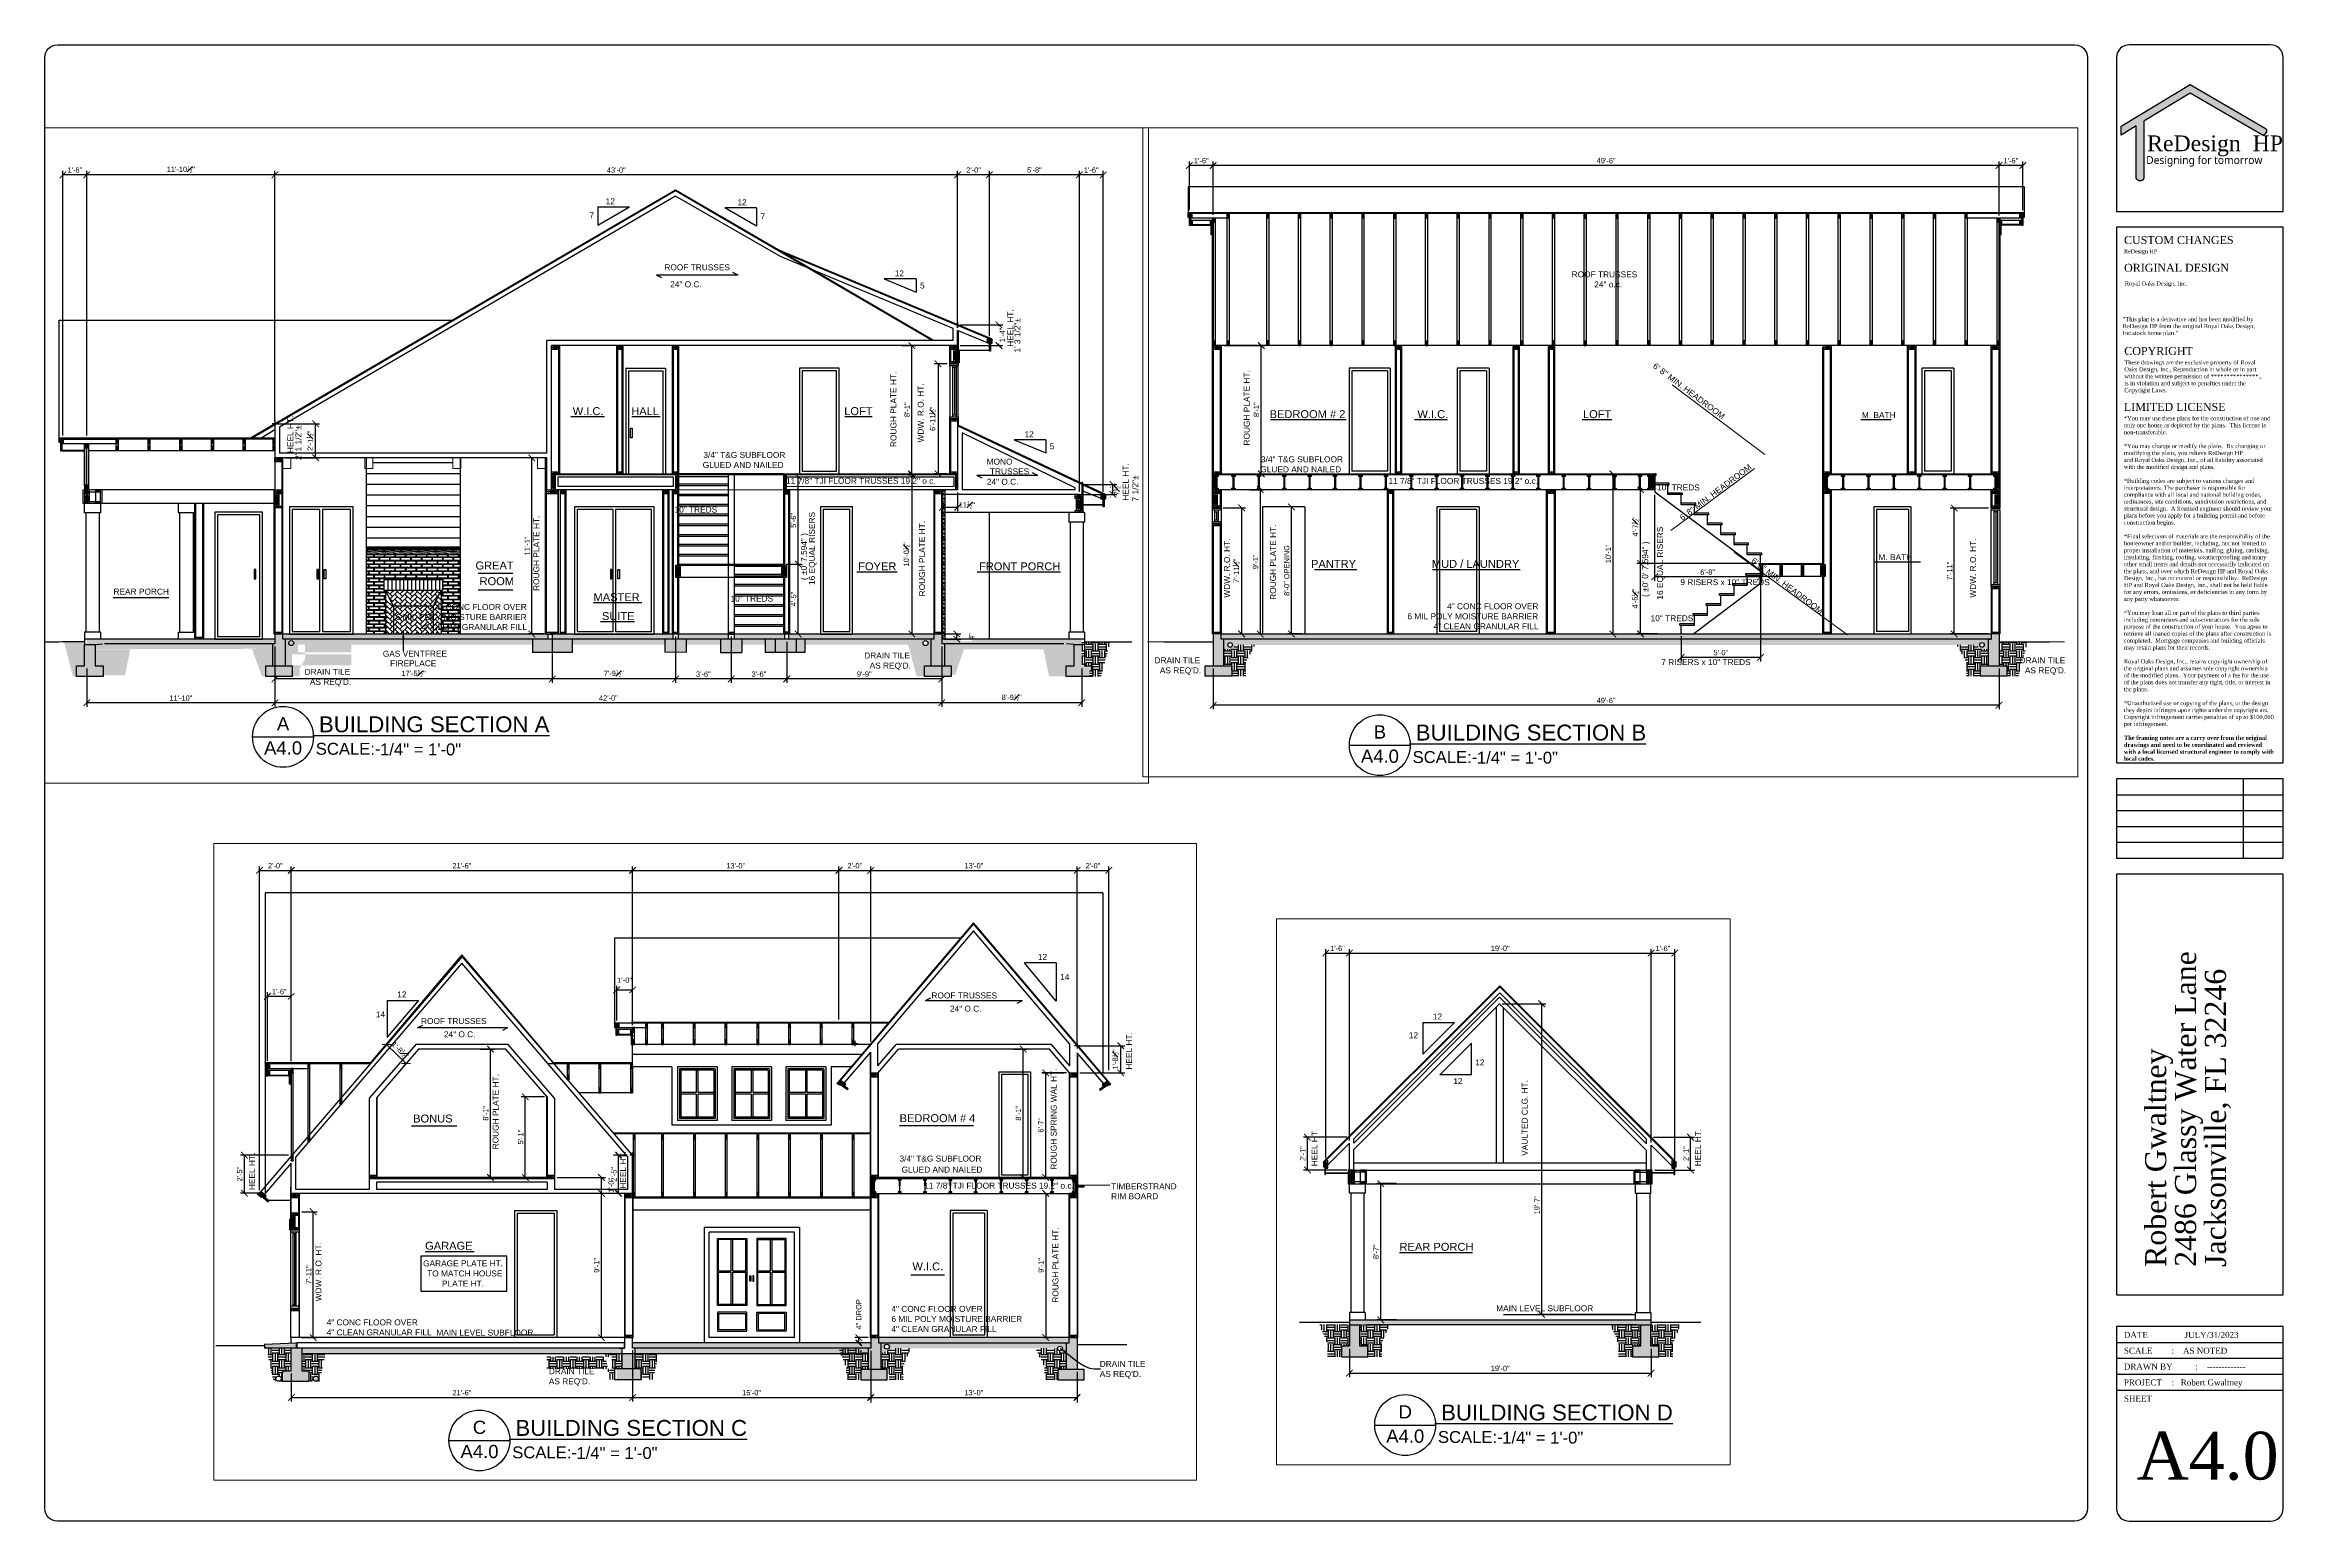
# Paper-space layout 'A4.0' of a CAD drawing. Header units: inches. Extents: x 0.2 to 35.5, y 0.2 to 23.5.
# The model-space entities are those that its viewports show. They can reach past a viewport. Long polylines and large blocks are cut down to what shows.
import ezdxf
from ezdxf.enums import TextEntityAlignment as Align

# ---------------------------------------------------------------- set-up
doc = ezdxf.new("R2010")
doc.units = ezdxf.units.IN
doc.header["$LTSCALE"] = 20
doc.header["$MEASUREMENT"] = 0
for name, pattern in [('CENTER', [2, 1.25, -0.25, 0.25, -0.25]), ('Dashed Small', [4, 1, -2, 1]), ('Dot Dash', [2, 0.5, -1, 0.5]), ('HIDDEN', [0.375, 0.25, -0.125]), ('Solid', [0])]:
    doc.linetypes.add(name, pattern=pattern)
for name, color, linetype in [('A-note', 7, 'Continuous'), ('BEAM', 1, 'HIDDEN'), ('BLOCKING', 2, 'Continuous'), ('BYOTHERS', 1, 'Continuous'), ('CALLOUTS', 4, 'Continuous'), ('CEILING SECTION', 2, 'Continuous'), ('COLUMNS', 4, 'Continuous'), ('DIM', 2, 'Continuous'), ('DOOR', 3, 'Continuous'), ('ELEVATION LINES', 8, 'HIDDEN'), ('ELEVATION WALL', 5, 'Continuous'), ('FIRE PLACE & FURNACE', 40, 'Continuous'), ('FOOTING', 5, 'Continuous'), ('GRADE LEVEL', 7, 'Continuous'), ('HATCH', 9, 'Continuous'), ('OPENINGS', 1, 'HIDDEN'), ('ROOF', 4, 'Continuous'), ('ROOF SECTION', 2, 'Continuous'), ('section', 4, 'Continuous'), ('SLAB', 5, 'Continuous'), ('STAIR&STEPS', 121, 'Continuous'), ('STEEL BEAMS', 5, 'Continuous'), ('SYMBOLS', 7, 'Continuous'), ('TEXT', 3, 'Continuous'), ('TITLE BLOCK', 7, 'Continuous'), ('WALL', 5, 'Continuous'), ('WALL SECTION', 5, 'Continuous'), ('WINDOW', 2, 'Continuous'), ('WINDOW SETION', 2, 'Continuous')]:
    doc.layers.add(name, color=color, linetype=linetype)
for name, color, linetype, lineweight in [('SPDIMENSION', 7, 'Continuous', 0), ('SPPOINTER', 7, 'Continuous', 0), ('SPSHAPE_OUTLINE', 7, 'Continuous', 0), ('SPXSEC_OUTLINE', 7, 'Continuous', 0), ('SPXSEC_TEXTURE', 7, 'Continuous', 0)]:
    doc.layers.add(name, color=color, linetype=linetype, lineweight=lineweight)
doc.styles.add('0.25 INCH', font='arial.ttf', dxfattribs={"height": 4})
doc.styles.add('Arial', font='arial.ttf')
doc.styles.add('HOUSEPLANS', font='times.ttf')
doc.styles.add('TITLE SHEET', font='times.ttf', dxfattribs={"height": 192})
doc.dimstyles.new('0.25 INCH', dxfattribs={"dimtxt": 4, "dimasz": 5, "dimexe": 3, "dimexo": 2, "dimgap": 1.5, "dimtad": 1, "dimdec": 3, "dimzin": 3, "dimdsep": 46, "dimlunit": 4, "dimtxsty": '0.25 INCH', "dimblk": 'ARCHTICK', "dimcen": 0.09, "dimclrd": 95, "dimclre": 8, "dimclrt": 30, "dimadec": 0, "dimazin": 0, "dimtfac": 0.65, "dimtdec": 3, "dimtofl": 0, "dimtmove": 2, "dimatfit": 3, "dimfxl": 0.18, "dimfrac": 1, "dimtolj": 1, "dimtzin": 0, "dimlwd": -1, "dimlwe": -1, "dimarcsym": 0})
pattern_1 = [(90, (229.657, 0), (-5, 5), [5, -5]), (90, (227.782, 1e-16), (-5, 5), [5, -5]), (90, (225.907, 2e-16), (-5, 5), [5, -5]), (180, (225.282, 0.625), (-5, -5), [5, -5]), (180, (225.282, 2.5), (-5, -5), [5, -5]), (180, (225.282, 4.375), (-5, -5), [5, -5])]
pattern_2 = [(90, (229.657, 3.5), (-5, 3e-16), [0.25, -0.75, 0.25, -3.75]), (90, (229.157, 4.75), (-5, 3e-16), [0.25, -4.75]), (90, (228.657, 2.25), (-5, 3e-16), [0.5, -4.5]), (90, (228.407, 1), (-5, 3e-16), [0.75, -4.25]), (90, (228.157, 3.5), (-5, 3e-16), [0.5, -0.5, 0.75, -3.25]), (90, (227.407, 3.25), (-5, 3e-16), [0.75, -4.25]), (90, (227.157, 2), (-5, 3e-16), [0.75, -1.75, 0.75, -1.75]), (90, (226.407, 1), (-5, 3e-16), [0.75, -0.25, 0.25, -3.75]), (90, (225.907, 4.25), (-5, 3e-16), [0.25, -4.75]), (90, (225.407, 3.25), (-5, 3e-16), [0.5, -4.5]), (180, (225.157, 3e-16), (-6e-16, -5), [0.5, -4.5]), (180, (228.657, 0.5), (-6e-16, -5), [0.25, -0.5, 0.75, -3.5]), (180, (228.157, 1.75), (-6e-16, -5), [1, -0.25, 0.25, -3.5]), (180, (226.907, 2.5), (-6e-16, -5), [0.75, -4.25]), (180, (229.157, 2.75), (-6e-16, -5), [0.5, -4.5]), (180, (225.157, 3), (-6e-16, -5), [0.5, -4.5]), (180, (228.157, 3.25), (-6e-16, -5), [0.5, -2.5, 0.25, -1.75]), (180, (225.657, 4), (-6e-16, -5), [0.25, -0.25, 0.25, -4.25]), (180, (227.907, 4.25), (-6e-16, -5), [0.5, -0.75, 0.5, -3.25]), (180, (229.157, 4.5), (-6e-16, -5), [0.5, -4.5]), (135, (229.157, 0.25), (-5, 3e-16), [0.707105, -1.4142135, 1.06066, -3.88908931]), (135, (229.157, 3e-17), (-5, 3e-16), [0.70710678, -6.36396103]), (135, (228.657, 2.75), (-5, 3e-16), [0.70710678, -6.36396103]), (135, (226.157, 2.25), (-5, 3e-16), [0.70710678, -6.36396103]), (135, (228.657, 4.5), (-5, 3e-16), [0.70710678, -6.36396103]), (135, (228.157, 0.25), (-5, 3e-16), [0.3535534, -6.71751442]), (135, (226.657, 0.75), (-5, 3e-16), [0.3535534, -6.71751442]), (135, (228.407, 1.25), (-5, 3e-16), [0.3535534, -6.71751442]), (135, (226.657, 1.75), (-5, 3e-16), [0.3535534, -6.71751442]), (135, (227.657, 3.25), (-5, 3e-16), [0.3535534, -6.71751442]), (135, (224.907, 3.25), (-5, 3e-16), [0.3535534, -6.71751442]), (135, (225.407, 3.75), (-5, 3e-16), [0.3535534, -6.71751442]), (135, (228.157, 4), (-5, 3e-16), [0.3535534, -6.71751442]), (135, (229.407, 4.25), (-5, 3e-16), [0.3535534, -6.71751442]), (135, (227.407, 4.25), (-5, 3e-16), [0.3535534, -6.71751442]), (135, (224.907, 4.25), (-5, 3e-16), [0.3535534, -6.71751442]), (135, (225.907, 4.5), (-5, 3e-16), [0.3535534, -6.71751442]), (225, (225.407, 3.5), (-9e-16, -5), [0.3535534, -6.71751442]), (225, (224.907, 4), (-9e-16, -5), [0.3535534, -6.71751442]), (225, (225.907, 4.25), (-9e-16, -5), [0.3535534, -6.71751442]), (225, (224.907, 5), (-9e-16, -5), [0.3535534, -6.71751442]), (225, (226.657, 2.5), (-9e-16, -5), [0.3535534, -6.71751442]), (225, (227.157, 2), (-9e-16, -5), [0.3535534, -6.71751442]), (225, (228.407, 0.5), (-9e-16, -5), [0.3535534, -6.71751442]), (225, (228.407, 1), (-9e-16, -5), [0.3535534, -6.71751442]), (225, (226.657, 1.5), (-9e-16, -5), [0.3535534, -6.71751442]), (225, (227.407, 0.5), (-9e-16, -5), [0.3535534, -6.71751442]), (225, (228.157, 3.5), (-9e-16, -5), [0.3535534, -6.71751442]), (225, (227.657, 4.25), (-9e-16, -5), [0.3535534, -6.71751442]), (225, (228.657, 4.5), (-9e-16, -5), [0.3535534, -6.71751442]), (225, (228.157, 4.5), (-9e-16, -5), [0.3535534, -6.71751442]), (225, (229.157, 4.75), (-9e-16, -5), [0.3535534, -6.71751442]), (225, (226.157, 0.75), (-9e-16, -5), [0.70710678, -6.36396103]), (225, (227.657, 3.25), (-9e-16, -5), [0.70710678, -6.36396103]), (225, (229.407, 3), (-9e-16, -5), [1.76776695, -5.30330086]), (116.5650512, (227.1568, 2e-16), (-2e-09, 5), [0.559, -10.6213399]), (116.5650512, (228.6568, 0.75), (-2e-09, 5), [0.559, -10.6213399]), (116.5650512, (226.4068, 1.75), (-2e-09, 5), [0.559, -10.6213399]), (116.5650512, (229.6568, 3.75), (-2e-09, 5), [0.559, -10.6213399]), (116.5650512, (228.4068, 3), (-2e-09, 5), [0.559, -10.6213399]), (116.5650512, (227.4068, 3.5), (-2e-09, 5), [0.559, -10.6213399]), (116.5650512, (225.6568, 2.75), (-2e-09, 5), [0.559, -10.6213399]), (116.5650512, (225.9068, 4.5), (-2e-09, 5), [0.559, -10.6213399]), (153.4349488, (227.1568, 0.5), (-5, 2e-09), [0.559, -10.6213399]), (153.4349488, (226.9068, 0.5), (-5, 2e-09), [0.559, -10.6213399]), (153.4349488, (226.1568, 2.5), (-5, 2e-09), [1.118, -10.0623399]), (153.4349488, (226.4068, 4.25), (-5, 2e-09), [0.559, -10.6213399]), (153.4349488, (227.1568, 4), (-5, 2e-09), [0.559, -10.6213399]), (153.4349488, (228.1568, 1.5), (-5, 2e-09), [0.559, -10.6213399]), (153.4349488, (225.4068, 4), (-5, 2e-09), [0.559, -10.6213399]), (153.4349488, (225.6568, 4.75), (-5, 2e-09), [0.559, -10.6213399]), (206.5650512, (225.6568, 0.25), (-5, -2e-09), [0.559, -10.6213399]), (206.5650512, (229.6568, 3), (-5, -2e-09), [0.559, -10.6213399]), (206.5650512, (226.4068, 0.75), (-5, -2e-09), [0.559, -10.6213399]), (206.5650512, (226.9068, 4.5), (-5, -2e-09), [0.559, -10.6213399]), (206.5650512, (227.1568, 2.75), (-5, -2e-09), [0.559, -10.6213399]), (206.5650512, (226.1568, 4.25), (-5, -2e-09), [0.559, -10.6213399]), (206.5650512, (227.1568, 1.75), (-5, -2e-09), [0.559, -10.6213399]), (206.5650512, (228.1568, 0.75), (-5, -2e-09), [0.559, -10.6213399]), (243.4349488, (225.9068, 0.5), (-2e-09, -5), [0.559, -10.6213399]), (243.4349488, (228.6568, 2.25), (-2e-09, -5), [0.559, -10.6213399]), (243.4349488, (226.4068, 1.25), (-2e-09, -5), [0.559, -10.6213399]), (243.4349488, (228.4068, 4.25), (-2e-09, -5), [0.559, -10.6213399]), (243.4349488, (229.6568, 3.5), (-2e-09, -5), [0.559, -10.6213399]), (243.4349488, (225.6568, 4), (-2e-09, -5), [0.559, -10.6213399]), (243.4349488, (227.4068, 3.25), (-2e-09, -5), [0.559, -10.6213399]), (243.4349488, (225.9068, 0.5), (-2e-09, -5), [0.559, -10.6213399]), (243.4349488, (227.1568, 5), (-2e-09, -5), [0.559, -10.6213399]), (333.4349488, (229.1568, 0.25), (5, -2e-09), [0.559, -10.6213399])]
pattern_3 = [(5, (282.15, 0), (4.6280708, -5.51552), [0.75, -8.25]), (310, (282.15, 0), (4.3376815, 6.2999217), [0.6, -6.6]), (55.451445, (282.5354, -0.4596), (8.9657522, 0.7844017), [0.6374019, -7.0114211]), (1.1842, (283.564, 1.414), (6.3761377, -8.71693), [1.125, -12.375]), (51.635645, (284.095, 0.688), (13.4971167, 0.2790008), [0.9561029, -10.51713]), (306.1842, (283.564, 1.414), (13.4971167, 0.2790007), [0.9, -9.9]), (336, (283.9175, 0.3536), (1.37382476, -7.0677157), [0.75, -8.25]), (281, (283.9175, 0.3536), (6.84808435, 3.4070859), [0.6, -6.6]), (26.451445, (284.032, -0.2354), (8.2219091, -3.6606297), [0.6374019, -7.0114211]), (352.5, (282.1498, 0), (2.43989818, 2.26793185), [0, -6.52, 0, -6.7, 0, -6.625]), (322.5, (282.1498, 0), (4.6490945, 0.92872942), [0, -3.82, 0, -6.37, 0, -2.525]), (282.5, (280.573, 1.5768), (3.61520762, -3.93418167), [0, -2.5, 0, -7.8, 0, -10.35]), (272.5, (279.866, 2.284), (4.83159807, -3.41589983), [0, -3.25, 0, -5.18, 0, -7.35])]
pattern_4 = [(90, (2075.663, 0.0005), (-5, 5), [5, -5]), (90, (2073.788, 0.0005), (-5, 5), [5, -5]), (90, (2071.913, 0.0005), (-5, 5), [5, -5]), (180, (2071.288, 0.6255), (-5, -5), [5, -5]), (180, (2071.288, 2.5005), (-5, -5), [5, -5]), (180, (2071.288, 4.3755), (-5, -5), [5, -5])]
pattern_5 = [(90, (2793.913, 36.406), (-5, 5), [5, -5]), (90, (2792.038, 36.406), (-5, 5), [5, -5]), (90, (2790.163, 36.406), (-5, 5), [5, -5]), (180, (2789.538, 37.031), (-5, -5), [5, -5]), (180, (2789.538, 38.906), (-5, -5), [5, -5]), (180, (2789.538, 40.781), (-5, -5), [5, -5])]
pattern_6 = [(90, (3013.907, 36.406), (-5, 5), [5, -5]), (90, (3012.032, 36.406), (-5, 5), [5, -5]), (90, (3010.157, 36.406), (-5, 5), [5, -5]), (180, (3009.532, 37.031), (-5, -5), [5, -5]), (180, (3009.532, 38.906), (-5, -5), [5, -5]), (180, (3009.532, 40.781), (-5, -5), [5, -5])]

# ---------------------------------------------------------------- blocks, each defined once
blk = doc.blocks.new('RD TITLE SHEET')
blk.add_hatch(color=8).paths.add_polyline_path([(34.035, 22.737), (35.173, 22.074, 0.487152), (35.233, 22.177), (34.034, 22.875), (32.947, 22.217), (32.947, 22.078), (33.186, 22.223), (33.186, 21.399, 0.712737), (33.305, 21.399), (33.305, 22.295)])
blk.add_lwpolyline([(33.305, 21.399, -0.712737), (33.186, 21.399), (33.186, 22.223), (32.947, 22.078), (32.947, 22.217), (34.034, 22.875), (35.233, 22.177, -0.487152), (35.173, 22.074), (34.035, 22.737), (33.305, 22.295)], format="xyb", close=True)
at = {"layer": 'TITLE BLOCK', "color": 1}
for p, q in [((32.876, 11.691), (35.5, 11.691)), ((34.871, 11.941), (34.871, 10.693)), ((32.876, 11.441), (35.5, 11.441)), ((32.876, 11.191), (35.5, 11.191)), ((32.876, 10.941), (35.5, 10.941)), ((32.876, 3.066), (35.5, 3.066)), ((32.876, 2.816), (35.5, 2.816)), ((32.876, 2.566), (35.5, 2.566)), ((32.876, 2.316), (35.5, 2.316))]:
    blk.add_line(p, q, dxfattribs=at)
at = {"layer": 'TITLE BLOCK', "color": 10}
for points in [[(0.45, 23.5), (32.217, 23.5, -0.414214), (32.417, 23.3), (32.417, 0.45, -0.414214), (32.217, 0.25), (0.45, 0.25, -0.414214), (0.25, 0.45), (0.25, 23.3, -0.414214)], [(35.3, 23.5), (33.076, 23.5, 0.414214), (32.876, 23.3), (32.876, 20.876), (35.5, 20.876), (35.5, 23.3, 0.414214)], [(35.5, 3.316), (32.876, 3.316), (32.876, 0.45, 0.414214), (33.076, 0.25), (35.3, 0.25, 0.414214), (35.5, 0.45)]]:
    blk.add_lwpolyline(points, format="xyb", close=True, dxfattribs=at)
for points in [[(35.5, 20.626), (32.876, 20.626), (32.876, 12.191), (35.5, 12.191)], [(35.5, 11.941), (32.876, 11.941), (32.876, 10.691), (35.5, 10.691)], [(35.5, 10.441), (32.876, 10.441), (32.876, 3.816), (35.5, 3.816)]]:
    blk.add_lwpolyline(points, close=True, dxfattribs=at)
at = {"layer": 'A-note', "attachment_point": 1, "style": 'HOUSEPLANS'}
for s, insert, char_height, width in [('CUSTOM CHANGES\\P{\\H0.5x;ReDesign HP}', (32.993, 20.488), 0.125, 2.16063), ('ORIGINAL DESIGN', (32.994, 20.051), 0.125, 2.16063), ('Royal Oaks Design, Inc.', (33.005, 19.774), 0.06562, 2.65042), ('"This plan is a derivative and has been modified by ReDesign HP from the original Royal Oaks Design, Inc.stock home plan."', (32.972, 19.213), 0.065625, 2.16063), ('{\\H1.905x;COPYRIGHT\\P}These drawings are the exclusive property of Royal Oaks Design, Inc., Reproduction in whole or in part without the written permission of ***************., is in violation and subject to penalties under the Copyright Laws.', (32.997, 18.74), 0.065625, 2.17505), ('{\\H1.905x;LIMITED LICENSE \\P}*You may use these plans for the construction of one and only one house as depicted by the plans.  This license is non-transferable.\\P\\P*You may change or modify the plans.  By changing or modifying the plans, you relieve ReDesign HP\\Pand Royal Oaks Design, Inc., of all liability associated with the modified design and plans.\\P\\P*Building codes are subject to various changes and interpretations. The purchaser is responsible for compliance with all local and national building codes, ordinances, site conditions, subdivision restrictions, and structural design.  A licensed engineer should review your plans before you apply for a building permit and before construction begins.\\P\\P*Final selections of materials are the responsibility of the homeowner and/or builder, including, but not limited to proper installation of materials, nailing, gluing, caulking, insulating, flashing, roofing, weatherproofing and many other small items and details not necessarily indicated on the plans, and over which ReDesign HP and Royal Oaks Design, Inc., has no control or responsibility.  ReDesign HP and Royal Oaks Design, Inc., shall not be held liable for any errors, omissions, or deficiencies in any form by any party whatsoever.\\P\\P*You may loan all or part of the plans to third parties including contractors and sub-contractors for the sole purpose of the construction of your house.  You agree to retrieve all loaned copies of the plans after construction is completed.  Mortgage companies and building officials may retain plans for their records.\\P\\PRoyal Oaks Design, Inc., retains copyright ownership of the original plans and assumes sole copyright ownership of the modified plans.  Your payment of a fee for the use of the plans does not transfer any right, title, or interest in the plans.\\P\\P*Unauthorized use or copying of the plans, or the design they depict infringes upon rights under the copyright act.  Copyright infringement carries penalties of up to $100,000 per infringement.\\P\\P{\\fTimes New Roman|b1|i0|c0|p18;The framing notes are a carry over from the original drawings and need to be coordinated and reviewed with a local licensed structural engineer to comply with local codes.\\P} ', (32.991, 17.86), 0.065625, 2.33273)]:
    blk.add_mtext(s, dxfattribs=dict(at, insert=insert, char_height=char_height, width=width))
at = {"layer": 'TITLE BLOCK', "ltscale": 24, "attachment_point": 1, "style": 'TITLE SHEET'}
for s, insert, char_height in [('ReDesign  HP', (33.357, 22.072), 0.24759), ('{\\fSegoe Print|b0|i0|c0|p2;Designing for tomorrow}', (33.342, 21.747), 0.12379)]:
    blk.add_mtext(s, dxfattribs=dict(at, insert=insert, char_height=char_height))
at = {"layer": 'TITLE BLOCK', "insert": (33.325, 4.255), "char_height": 0.33203, "width": 6.09979, "attachment_point": 1, "rotation": 90, "line_spacing_factor": 0.85, "style": 'HOUSEPLANS'}
blk.add_mtext('\\pxql;Robert Gwaltney\\P2486 Glassy Water Lane\\PJacksonville, FL 32246', dxfattribs=at)
at = {"layer": 'TITLE BLOCK', "attachment_point": 1, "style": 'HOUSEPLANS'}
for s, insert, char_height in [('DATE^I^I:', (32.991, 3.232), 0.0938), ('SCALE^I:    AS NOTED', (32.991, 2.982), 0.09375), ('DRAWN BY^I:    -------------', (32.991, 2.732), 0.09375), ('\\pxql;PROJECT^I:   Robert Gwaltney', (32.991, 2.482), 0.09375), ('SHEET', (32.991, 2.228), 0.0938)]:
    blk.add_mtext(s, dxfattribs=dict(at, insert=insert, char_height=char_height))
at = {"layer": 'TITLE BLOCK', "style": 'HOUSEPLANS'}
for tag, p, height in [('DATE', (33.92, 3.138), 0.0938), ('SHEET', (33.845, 0.907), 0.801)]:
    blk.add_attdef(tag, p, '', height=height, dxfattribs=at)
blk = doc.blocks.new('_ArchTick')
at = {"color": 0, "linetype": 'ByBlock', "const_width": 0.15}
blk.add_lwpolyline([(-0.5, -0.5), (0.5, 0.5)], dxfattribs=at)
blk = doc.blocks.new('*D588')
at = {"layer": 'DEFPOINTS', "color": 0, "linetype": 'ByBlock', "lineweight": -2, "transparency": 16777216}
for p in [(-20008.5, 64854.9), (-19902.7, 64838.4), (-20008.5, 64810.4)]:
    blk.add_point(p, dxfattribs=at)
at = {"layer": 'DIM', "color": 8, "transparency": 16777216}
for p, q in [((-20008.5, 64852.9), (-20008.5, 64807.4)), ((-19902.7, 64836.4), (-19902.7, 64807.4))]:
    blk.add_line(p, q, dxfattribs=at)
at = {"layer": 'DIM', "color": 95, "transparency": 16777216}
blk.add_line((-19902.7, 64810.4), (-20008.5, 64810.4), dxfattribs=at)
at = {"layer": 'DIM', "color": 95, "linetype": 'ByBlock', "transparency": 16777216, "xscale": 5, "yscale": 5, "zscale": 5, "rotation": 180}
blk.add_blockref('_ArchTick', (-20008.5, 64810.4), dxfattribs=at)
at = {"layer": 'DIM', "color": 95, "linetype": 'ByBlock', "transparency": 16777216, "xscale": 5, "yscale": 5, "zscale": 5}
blk.add_blockref('_ArchTick', (-19902.7, 64810.4), dxfattribs=at)
at = {"layer": 'DIM', "color": 30, "linetype": 'ByBlock', "lineweight": -2, "transparency": 16777216, "insert": (-19955.6, 64814.5), "char_height": 4, "attachment_point": 5, "style": 'Arial'}
blk.add_mtext('\\A1;8\'-9{\\H0.65x;\\S1#2;}"', dxfattribs=at)
blk = doc.blocks.new('*D589')
at = {"layer": 'DEFPOINTS', "color": 0, "linetype": 'ByBlock', "lineweight": -2, "transparency": 16777216}
for p in [(-20512.5, 64854.9), (-20008.5, 64854.9), (-20512.5, 64810.4)]:
    blk.add_point(p, dxfattribs=at)
at = {"layer": 'DIM', "color": 8, "transparency": 16777216}
for p, q in [((-20512.5, 64852.9), (-20512.5, 64807.4)), ((-20008.5, 64852.9), (-20008.5, 64807.4))]:
    blk.add_line(p, q, dxfattribs=at)
at = {"layer": 'DIM', "color": 95, "transparency": 16777216}
blk.add_line((-20008.5, 64810.4), (-20512.5, 64810.4), dxfattribs=at)
at = {"layer": 'DIM', "color": 95, "linetype": 'ByBlock', "transparency": 16777216, "xscale": 5, "yscale": 5, "zscale": 5, "rotation": 180}
blk.add_blockref('_ArchTick', (-20512.5, 64810.4), dxfattribs=at)
at = {"layer": 'DIM', "color": 95, "linetype": 'ByBlock', "transparency": 16777216, "xscale": 5, "yscale": 5, "zscale": 5}
blk.add_blockref('_ArchTick', (-20008.5, 64810.4), dxfattribs=at)
at = {"layer": 'DIM', "color": 30, "linetype": 'ByBlock', "lineweight": -2, "transparency": 16777216, "insert": (-20260.5, 64813.9), "char_height": 4, "attachment_point": 5, "style": 'Arial'}
blk.add_mtext('\\A1;42\'-0"', dxfattribs=at)
blk = doc.blocks.new('*D590')
at = {"layer": 'DEFPOINTS', "color": 0, "linetype": 'ByBlock', "lineweight": -2, "transparency": 16777216}
for p in [(-20512.5, 64854.9), (-20654.7, 64838.4), (-20654.7, 64810.4)]:
    blk.add_point(p, dxfattribs=at)
at = {"layer": 'DIM', "color": 8, "transparency": 16777216}
for p, q in [((-20512.5, 64852.9), (-20512.5, 64807.4)), ((-20654.7, 64836.4), (-20654.7, 64807.4))]:
    blk.add_line(p, q, dxfattribs=at)
at = {"layer": 'DIM', "color": 95, "transparency": 16777216}
blk.add_line((-20512.5, 64810.4), (-20654.7, 64810.4), dxfattribs=at)
at = {"layer": 'DIM', "color": 95, "linetype": 'ByBlock', "transparency": 16777216, "xscale": 5, "yscale": 5, "zscale": 5, "rotation": 180}
blk.add_blockref('_ArchTick', (-20654.7, 64810.4), dxfattribs=at)
at = {"layer": 'DIM', "color": 95, "linetype": 'ByBlock', "transparency": 16777216, "xscale": 5, "yscale": 5, "zscale": 5}
blk.add_blockref('_ArchTick', (-20512.5, 64810.4), dxfattribs=at)
at = {"layer": 'DIM', "color": 30, "linetype": 'ByBlock', "lineweight": -2, "transparency": 16777216, "insert": (-20583.6, 64813.9), "char_height": 4, "attachment_point": 5, "style": 'Arial'}
blk.add_mtext('\\A1;11\'-10"', dxfattribs=at)
blk = doc.blocks.new('*D591')
at = {"layer": 'DEFPOINTS', "color": 0, "linetype": 'ByBlock', "lineweight": -2, "transparency": 16777216}
for p in [(-20125.7, 64858.4), (-20008.5, 64854.9), (-20125.7, 64828.4)]:
    blk.add_point(p, dxfattribs=at)
at = {"layer": 'DIM', "color": 8, "transparency": 16777216}
for p, q in [((-20125.7, 64856.4), (-20125.7, 64825.4)), ((-20008.5, 64852.9), (-20008.5, 64825.4))]:
    blk.add_line(p, q, dxfattribs=at)
at = {"layer": 'DIM', "color": 95, "transparency": 16777216}
blk.add_line((-20008.5, 64828.4), (-20125.7, 64828.4), dxfattribs=at)
at = {"layer": 'DIM', "color": 95, "linetype": 'ByBlock', "transparency": 16777216, "xscale": 5, "yscale": 5, "zscale": 5, "rotation": 180}
blk.add_blockref('_ArchTick', (-20125.7, 64828.4), dxfattribs=at)
at = {"layer": 'DIM', "color": 95, "linetype": 'ByBlock', "transparency": 16777216, "xscale": 5, "yscale": 5, "zscale": 5}
blk.add_blockref('_ArchTick', (-20008.5, 64828.4), dxfattribs=at)
at = {"layer": 'DIM', "color": 30, "linetype": 'ByBlock', "lineweight": -2, "transparency": 16777216, "insert": (-20067.1, 64832), "char_height": 4, "attachment_point": 5, "style": 'Arial'}
blk.add_mtext('\\A1;9\'-9"', dxfattribs=at)
blk = doc.blocks.new('*D592')
at = {"layer": 'DEFPOINTS', "color": 0, "linetype": 'ByBlock', "lineweight": -2, "transparency": 16777216}
for p in [(-20167.7, 64862.4), (-20125.7, 64858.4), (-20167.7, 64828.4)]:
    blk.add_point(p, dxfattribs=at)
at = {"layer": 'DIM', "color": 8, "transparency": 16777216}
for p, q in [((-20167.7, 64860.4), (-20167.7, 64825.4)), ((-20125.7, 64856.4), (-20125.7, 64825.4))]:
    blk.add_line(p, q, dxfattribs=at)
at = {"layer": 'DIM', "color": 95, "transparency": 16777216}
blk.add_line((-20125.7, 64828.4), (-20167.7, 64828.4), dxfattribs=at)
at = {"layer": 'DIM', "color": 95, "linetype": 'ByBlock', "transparency": 16777216, "xscale": 5, "yscale": 5, "zscale": 5, "rotation": 180}
blk.add_blockref('_ArchTick', (-20167.7, 64828.4), dxfattribs=at)
at = {"layer": 'DIM', "color": 95, "linetype": 'ByBlock', "transparency": 16777216, "xscale": 5, "yscale": 5, "zscale": 5}
blk.add_blockref('_ArchTick', (-20125.7, 64828.4), dxfattribs=at)
at = {"layer": 'DIM', "color": 30, "linetype": 'ByBlock', "lineweight": -2, "transparency": 16777216, "insert": (-20146.7, 64832), "char_height": 4, "attachment_point": 5, "style": 'Arial'}
blk.add_mtext('\\A1;3\'-6"', dxfattribs=at)
blk = doc.blocks.new('*D593')
at = {"layer": 'DEFPOINTS', "color": 0, "linetype": 'ByBlock', "lineweight": -2, "transparency": 16777216}
for p in [(-20209.7, 64862.4), (-20167.7, 64862.4), (-20209.7, 64828.4)]:
    blk.add_point(p, dxfattribs=at)
at = {"layer": 'DIM', "color": 8, "transparency": 16777216}
for p, q in [((-20209.7, 64860.4), (-20209.7, 64825.4)), ((-20167.7, 64860.4), (-20167.7, 64825.4))]:
    blk.add_line(p, q, dxfattribs=at)
at = {"layer": 'DIM', "color": 95, "transparency": 16777216}
blk.add_line((-20167.7, 64828.4), (-20209.7, 64828.4), dxfattribs=at)
at = {"layer": 'DIM', "color": 95, "linetype": 'ByBlock', "transparency": 16777216, "xscale": 5, "yscale": 5, "zscale": 5, "rotation": 180}
blk.add_blockref('_ArchTick', (-20209.7, 64828.4), dxfattribs=at)
at = {"layer": 'DIM', "color": 95, "linetype": 'ByBlock', "transparency": 16777216, "xscale": 5, "yscale": 5, "zscale": 5}
blk.add_blockref('_ArchTick', (-20167.7, 64828.4), dxfattribs=at)
at = {"layer": 'DIM', "color": 30, "linetype": 'ByBlock', "lineweight": -2, "transparency": 16777216, "insert": (-20188.7, 64832), "char_height": 4, "attachment_point": 5, "style": 'Arial'}
blk.add_mtext('\\A1;3\'-6"', dxfattribs=at)
blk = doc.blocks.new('*D594')
at = {"layer": 'DEFPOINTS', "color": 0, "linetype": 'ByBlock', "lineweight": -2, "transparency": 16777216}
for p in [(-20303, 64863.9), (-20209.7, 64862.4), (-20303, 64828.4)]:
    blk.add_point(p, dxfattribs=at)
at = {"layer": 'DIM', "color": 8, "transparency": 16777216}
for p, q in [((-20303, 64861.9), (-20303, 64825.4)), ((-20209.7, 64860.4), (-20209.7, 64825.4))]:
    blk.add_line(p, q, dxfattribs=at)
at = {"layer": 'DIM', "color": 95, "transparency": 16777216}
blk.add_line((-20209.7, 64828.4), (-20303, 64828.4), dxfattribs=at)
at = {"layer": 'DIM', "color": 95, "linetype": 'ByBlock', "transparency": 16777216, "xscale": 5, "yscale": 5, "zscale": 5, "rotation": 180}
blk.add_blockref('_ArchTick', (-20303, 64828.4), dxfattribs=at)
at = {"layer": 'DIM', "color": 95, "linetype": 'ByBlock', "transparency": 16777216, "xscale": 5, "yscale": 5, "zscale": 5}
blk.add_blockref('_ArchTick', (-20209.7, 64828.4), dxfattribs=at)
at = {"layer": 'DIM', "color": 30, "linetype": 'ByBlock', "lineweight": -2, "transparency": 16777216, "insert": (-20256.4, 64832.6), "char_height": 4, "attachment_point": 5, "style": 'Arial'}
blk.add_mtext('\\A1;7\'-9{\\H0.65x;\\S1#2;}"', dxfattribs=at)
blk = doc.blocks.new('*D595')
at = {"layer": 'DEFPOINTS', "color": 0, "linetype": 'ByBlock', "lineweight": -2, "transparency": 16777216}
for p in [(-20512.5, 64854.9), (-20303, 64848.4), (-20512.5, 64828.4)]:
    blk.add_point(p, dxfattribs=at)
at = {"layer": 'DIM', "color": 8, "transparency": 16777216}
for p, q in [((-20512.5, 64852.9), (-20512.5, 64825.4)), ((-20303, 64846.4), (-20303, 64825.4))]:
    blk.add_line(p, q, dxfattribs=at)
at = {"layer": 'DIM', "color": 95, "transparency": 16777216}
blk.add_line((-20303, 64828.4), (-20512.5, 64828.4), dxfattribs=at)
at = {"layer": 'DIM', "color": 95, "linetype": 'ByBlock', "transparency": 16777216, "xscale": 5, "yscale": 5, "zscale": 5, "rotation": 180}
blk.add_blockref('_ArchTick', (-20512.5, 64828.4), dxfattribs=at)
at = {"layer": 'DIM', "color": 95, "linetype": 'ByBlock', "transparency": 16777216, "xscale": 5, "yscale": 5, "zscale": 5}
blk.add_blockref('_ArchTick', (-20303, 64828.4), dxfattribs=at)
at = {"layer": 'DIM', "color": 30, "linetype": 'ByBlock', "lineweight": -2, "transparency": 16777216, "insert": (-20407.8, 64832.6), "char_height": 4, "attachment_point": 5, "style": 'Arial'}
blk.add_mtext('\\A1;17\'-5{\\H0.65x;\\S1#2;}"', dxfattribs=at)
blk = doc.blocks.new('*D596')
at = {"layer": 'DEFPOINTS', "color": 0, "linetype": 'ByBlock', "lineweight": -2, "transparency": 16777216}
for p in [(-20008.5, 64862.4), (-20008.5, 64858.4), (-19997.2, 64862.4)]:
    blk.add_point(p, dxfattribs=at)
at = {"layer": 'DIM', "color": 8, "transparency": 16777216}
for p, q in [((-20006.5, 64862.4), (-19994.2, 64862.4)), ((-20006.5, 64858.4), (-19994.2, 64858.4))]:
    blk.add_line(p, q, dxfattribs=at)
at = {"layer": 'DIM', "color": 95, "transparency": 16777216}
blk.add_line((-19997.2, 64858.4), (-19997.2, 64862.4), dxfattribs=at)
at = {"layer": 'DIM', "color": 95, "linetype": 'ByBlock', "transparency": 16777216, "xscale": 5, "yscale": 5, "zscale": 5}
for p, rotation in [((-19997.2, 64862.4), 90), ((-19997.2, 64858.4), 270)]:
    blk.add_blockref('_ArchTick', p, dxfattribs=dict(at, rotation=rotation))
at = {"layer": 'DIM', "color": 30, "linetype": 'ByBlock', "lineweight": -2, "transparency": 16777216, "insert": (-19986, 64860.4), "char_height": 4, "attachment_point": 5, "rotation": 90, "style": 'Arial'}
blk.add_mtext('\\A1;4"', dxfattribs=at)
blk = doc.blocks.new('*D597')
at = {"layer": 'DEFPOINTS', "color": 0, "linetype": 'ByBlock', "lineweight": -2, "transparency": 16777216}
for p in [(-20128, 64915.2), (-20117, 64915.2), (-20124.2, 64862.4)]:
    blk.add_point(p, dxfattribs=at)
at = {"layer": 'DIM', "color": 8, "transparency": 16777216}
for p, q in [((-20126, 64915.2), (-20114, 64915.2)), ((-20122.2, 64862.4), (-20114, 64862.4))]:
    blk.add_line(p, q, dxfattribs=at)
at = {"layer": 'DIM', "color": 95, "transparency": 16777216}
blk.add_line((-20117, 64862.4), (-20117, 64915.2), dxfattribs=at)
at = {"layer": 'DIM', "color": 95, "linetype": 'ByBlock', "transparency": 16777216, "xscale": 5, "yscale": 5, "zscale": 5}
for p, rotation in [((-20117, 64915.2), 90), ((-20117, 64862.4), 270)]:
    blk.add_blockref('_ArchTick', p, dxfattribs=dict(at, rotation=rotation))
at = {"layer": 'DIM', "color": 30, "linetype": 'ByBlock', "lineweight": -2, "transparency": 16777216, "insert": (-20120.5, 64888.8), "char_height": 4, "attachment_point": 5, "rotation": 90, "style": 'Arial'}
blk.add_mtext('\\A1;4\'-5"', dxfattribs=at)
blk = doc.blocks.new('*D598')
at = {"layer": 'DEFPOINTS', "color": 0, "linetype": 'ByBlock', "lineweight": -2, "transparency": 16777216}
for p in [(-20126, 64981.2), (-20117, 64981.2), (-20128, 64915.2)]:
    blk.add_point(p, dxfattribs=at)
at = {"layer": 'DIM', "color": 8, "transparency": 16777216}
for p, q in [((-20124, 64981.2), (-20114, 64981.2)), ((-20126, 64915.2), (-20114, 64915.2))]:
    blk.add_line(p, q, dxfattribs=at)
at = {"layer": 'DIM', "color": 95, "transparency": 16777216}
blk.add_line((-20117, 64915.2), (-20117, 64981.2), dxfattribs=at)
at = {"layer": 'DIM', "color": 95, "linetype": 'ByBlock', "transparency": 16777216, "xscale": 5, "yscale": 5, "zscale": 5}
for p, rotation in [((-20117, 64981.2), 90), ((-20117, 64915.2), 270)]:
    blk.add_blockref('_ArchTick', p, dxfattribs=dict(at, rotation=rotation))
at = {"layer": 'DIM', "color": 30, "linetype": 'ByBlock', "lineweight": -2, "transparency": 16777216, "insert": (-20120.6, 64948.2), "char_height": 4, "attachment_point": 5, "rotation": 90, "style": 'Arial'}
blk.add_mtext('\\A1;5\'-6"', dxfattribs=at)
blk = doc.blocks.new('*D599')
at = {"layer": 'DEFPOINTS', "color": 0, "linetype": 'ByBlock', "lineweight": -2, "transparency": 16777216}
for p in [(-20035.7, 64982.7), (-20033.9, 64862.4), (-20031.2, 64862.4)]:
    blk.add_point(p, dxfattribs=at)
at = {"layer": 'DIM', "color": 8, "transparency": 16777216}
for p, q in [((-20033.7, 64982.7), (-20028.2, 64982.7)), ((-20031.9, 64862.4), (-20028.2, 64862.4))]:
    blk.add_line(p, q, dxfattribs=at)
at = {"layer": 'DIM', "color": 95, "transparency": 16777216}
blk.add_line((-20031.2, 64982.7), (-20031.2, 64862.4), dxfattribs=at)
at = {"layer": 'DIM', "color": 95, "linetype": 'ByBlock', "transparency": 16777216, "xscale": 5, "yscale": 5, "zscale": 5}
for p, rotation in [((-20031.2, 64982.7), 90), ((-20031.2, 64862.4), 270)]:
    blk.add_blockref('_ArchTick', p, dxfattribs=dict(at, rotation=rotation))
at = {"layer": 'DIM', "color": 30, "linetype": 'ByBlock', "lineweight": -2, "transparency": 16777216, "insert": (-20035.3, 64922.6), "char_height": 4, "attachment_point": 5, "rotation": 90, "style": 'Arial'}
blk.add_mtext('\\A1;10\'-0{\\H0.65x;\\S1#2;}"', dxfattribs=at)
blk = doc.blocks.new('*D600')
at = {"layer": 'DEFPOINTS', "color": 0, "linetype": 'ByBlock', "lineweight": -2, "transparency": 16777216}
for p in [(-20318.4, 64995.5), (-20307, 64995.5), (-20307.6, 64862.4)]:
    blk.add_point(p, dxfattribs=at)
at = {"layer": 'DIM', "color": 8, "transparency": 16777216}
for p, q in [((-20309, 64995.5), (-20321.4, 64995.5)), ((-20309.6, 64862.4), (-20321.4, 64862.4))]:
    blk.add_line(p, q, dxfattribs=at)
at = {"layer": 'DIM', "color": 95, "transparency": 16777216}
blk.add_line((-20318.4, 64862.4), (-20318.4, 64995.5), dxfattribs=at)
at = {"layer": 'DIM', "color": 95, "linetype": 'ByBlock', "transparency": 16777216, "xscale": 5, "yscale": 5, "zscale": 5}
for p, rotation in [((-20318.4, 64995.5), 90), ((-20318.4, 64862.4), 270)]:
    blk.add_blockref('_ArchTick', p, dxfattribs=dict(at, rotation=rotation))
at = {"layer": 'DIM', "color": 30, "linetype": 'ByBlock', "lineweight": -2, "transparency": 16777216, "insert": (-20321.9, 64928.9), "char_height": 4, "attachment_point": 5, "rotation": 90, "style": 'Arial'}
blk.add_mtext('\\A1;11\'-1"', dxfattribs=at)
blk = doc.blocks.new('*D601')
at = {"layer": 'DEFPOINTS', "color": 0, "linetype": 'ByBlock', "lineweight": -2, "transparency": 16777216}
for p in [(-20040.8, 65080.4), (-20031.2, 65080.4), (-20040.8, 64983.4)]:
    blk.add_point(p, dxfattribs=at)
at = {"layer": 'DIM', "color": 8, "transparency": 16777216}
for p, q in [((-20038.8, 65080.4), (-20028.2, 65080.4)), ((-20038.8, 64983.4), (-20028.2, 64983.4))]:
    blk.add_line(p, q, dxfattribs=at)
at = {"layer": 'DIM', "color": 95, "transparency": 16777216}
blk.add_line((-20031.2, 64983.4), (-20031.2, 65080.4), dxfattribs=at)
at = {"layer": 'DIM', "color": 95, "linetype": 'ByBlock', "transparency": 16777216, "xscale": 5, "yscale": 5, "zscale": 5}
for p, rotation in [((-20031.2, 65080.4), 90), ((-20031.2, 64983.4), 270)]:
    blk.add_blockref('_ArchTick', p, dxfattribs=dict(at, rotation=rotation))
at = {"layer": 'DIM', "color": 30, "linetype": 'ByBlock', "lineweight": -2, "transparency": 16777216, "insert": (-20034.7, 65031.9), "char_height": 4, "attachment_point": 5, "rotation": 90, "style": 'Arial'}
blk.add_mtext('\\A1;8\'-1"', dxfattribs=at)
blk = doc.blocks.new('*D602')
at = {"layer": 'DEFPOINTS', "color": 0, "linetype": 'ByBlock', "lineweight": -2, "transparency": 16777216}
for p in [(-20002.5, 65066.6), (-20011.3, 64983.4), (-20002.5, 64983.4)]:
    blk.add_point(p, dxfattribs=at)
at = {"layer": 'DIM', "color": 8, "transparency": 16777216}
for p, q in [((-20004.5, 65066.6), (-20014.3, 65066.6)), ((-20004.5, 64983.4), (-20014.3, 64983.4))]:
    blk.add_line(p, q, dxfattribs=at)
at = {"layer": 'DIM', "color": 95, "transparency": 16777216}
blk.add_line((-20011.3, 65066.6), (-20011.3, 64983.4), dxfattribs=at)
at = {"layer": 'DIM', "color": 95, "linetype": 'ByBlock', "transparency": 16777216, "xscale": 5, "yscale": 5, "zscale": 5}
for p, rotation in [((-20011.3, 65066.6), 90), ((-20011.3, 64983.4), 270)]:
    blk.add_blockref('_ArchTick', p, dxfattribs=dict(at, rotation=rotation))
at = {"layer": 'DIM', "color": 30, "linetype": 'ByBlock', "lineweight": -2, "transparency": 16777216, "insert": (-20015.4, 65025), "char_height": 4, "attachment_point": 5, "rotation": 90, "style": 'Arial'}
blk.add_mtext('\\A1;6\'-11{\\H0.65x;\\S1#2;}"', dxfattribs=at)
blk = doc.blocks.new('*D603')
at = {"layer": 'DEFPOINTS', "color": 0, "linetype": 'ByBlock', "lineweight": -2, "transparency": 16777216}
for p in [(-19996.5, 65096.1), (-19965.3, 65096.1), (-19996.5, 65080.4)]:
    blk.add_point(p, dxfattribs=at)
at = {"layer": 'DIM', "color": 8, "transparency": 16777216}
for p, q in [((-19994.5, 65096.1), (-19962.3, 65096.1)), ((-19994.5, 65080.4), (-19962.3, 65080.4))]:
    blk.add_line(p, q, dxfattribs=at)
at = {"layer": 'DIM', "color": 95, "transparency": 16777216}
for p, q in [((-19965.3, 65096.1), (-19965.3, 65095)), ((-19965.3, 65080.4), (-19965.3, 65081.7))]:
    blk.add_line(p, q, dxfattribs=at)
at = {"layer": 'DIM', "color": 95, "linetype": 'ByBlock', "transparency": 16777216, "xscale": 5, "yscale": 5, "zscale": 5}
for p, rotation in [((-19965.3, 65096.1), 90), ((-19965.3, 65080.4), 270)]:
    blk.add_blockref('_ArchTick', p, dxfattribs=dict(at, rotation=rotation))
at = {"layer": 'DIM', "color": 30, "linetype": 'ByBlock', "lineweight": -2, "transparency": 16777216, "insert": (-19962.7, 65088.4), "char_height": 4, "attachment_point": 5, "rotation": 90, "style": 'Arial'}
blk.add_mtext('\\A1;1\'-4"', dxfattribs=at)
blk = doc.blocks.new('*D604')
at = {"layer": 'DEFPOINTS', "color": 0, "linetype": 'ByBlock', "lineweight": -2, "transparency": 16777216}
for p in [(-19904.5, 64975.4), (-19879.1, 64975.4), (-19904.5, 64967.9)]:
    blk.add_point(p, dxfattribs=at)
at = {"layer": 'DIM', "color": 8, "transparency": 16777216}
for p, q in [((-19902.5, 64975.4), (-19876.1, 64975.4)), ((-19902.5, 64967.9), (-19876.1, 64967.9))]:
    blk.add_line(p, q, dxfattribs=at)
at = {"layer": 'DIM', "color": 95, "transparency": 16777216}
blk.add_line((-19879.1, 64967.9), (-19879.1, 64975.4), dxfattribs=at)
at = {"layer": 'DIM', "color": 95, "linetype": 'ByBlock', "transparency": 16777216, "xscale": 5, "yscale": 5, "zscale": 5}
for p, rotation in [((-19879.1, 64975.4), 90), ((-19879.1, 64967.9), 270)]:
    blk.add_blockref('_ArchTick', p, dxfattribs=dict(at, rotation=rotation))
at = {"layer": 'DIM', "color": 30, "linetype": 'ByBlock', "lineweight": -2, "transparency": 16777216, "insert": (-19876.2, 64971.6), "char_height": 4, "attachment_point": 5, "rotation": 90, "style": 'Arial'}
blk.add_mtext('\\A1;7{\\H0.65x;\\S1#2;}"', dxfattribs=at)
blk = doc.blocks.new('*D605')
at = {"layer": 'DEFPOINTS', "color": 0, "linetype": 'ByBlock', "lineweight": -2, "transparency": 16777216}
for p in [(-19904.5, 65209.4), (-19904.5, 64967.9), (-19886.5, 64967.8)]:
    blk.add_point(p, dxfattribs=at)
at = {"layer": 'DIM', "color": 8, "transparency": 16777216}
for p, q in [((-19904.5, 64969.9), (-19904.5, 65212.4)), ((-19886.5, 64969.8), (-19886.5, 65212.4))]:
    blk.add_line(p, q, dxfattribs=at)
at = {"layer": 'DIM', "color": 95, "transparency": 16777216}
blk.add_line((-19886.5, 65209.4), (-19904.5, 65209.4), dxfattribs=at)
at = {"layer": 'DIM', "color": 95, "linetype": 'ByBlock', "transparency": 16777216, "xscale": 5, "yscale": 5, "zscale": 5, "rotation": 180}
blk.add_blockref('_ArchTick', (-19904.5, 65209.4), dxfattribs=at)
at = {"layer": 'DIM', "color": 95, "linetype": 'ByBlock', "transparency": 16777216, "xscale": 5, "yscale": 5, "zscale": 5}
blk.add_blockref('_ArchTick', (-19886.5, 65209.4), dxfattribs=at)
at = {"layer": 'DIM', "color": 30, "linetype": 'ByBlock', "lineweight": -2, "transparency": 16777216, "insert": (-19895.5, 65213), "char_height": 4, "attachment_point": 5, "style": 'Arial'}
blk.add_mtext('\\A1;1\'-6"', dxfattribs=at)
blk = doc.blocks.new('*D606')
at = {"layer": 'DEFPOINTS', "color": 0, "linetype": 'ByBlock', "lineweight": -2, "transparency": 16777216}
for p in [(-19972.5, 65209.4), (-19972.5, 65085.6), (-19904.5, 64975.4)]:
    blk.add_point(p, dxfattribs=at)
at = {"layer": 'DIM', "color": 8, "transparency": 16777216}
for p, q in [((-19972.5, 65087.6), (-19972.5, 65212.4)), ((-19904.5, 64977.4), (-19904.5, 65212.4))]:
    blk.add_line(p, q, dxfattribs=at)
at = {"layer": 'DIM', "color": 95, "transparency": 16777216}
blk.add_line((-19904.5, 65209.4), (-19972.5, 65209.4), dxfattribs=at)
at = {"layer": 'DIM', "color": 95, "linetype": 'ByBlock', "transparency": 16777216, "xscale": 5, "yscale": 5, "zscale": 5, "rotation": 180}
blk.add_blockref('_ArchTick', (-19972.5, 65209.4), dxfattribs=at)
at = {"layer": 'DIM', "color": 95, "linetype": 'ByBlock', "transparency": 16777216, "xscale": 5, "yscale": 5, "zscale": 5}
blk.add_blockref('_ArchTick', (-19904.5, 65209.4), dxfattribs=at)
at = {"layer": 'DIM', "color": 30, "linetype": 'ByBlock', "lineweight": -2, "transparency": 16777216, "insert": (-19938.5, 65213), "char_height": 4, "attachment_point": 5, "style": 'Arial'}
blk.add_mtext('\\A1;5\'-8"', dxfattribs=at)
blk = doc.blocks.new('*D607')
at = {"layer": 'DEFPOINTS', "color": 0, "linetype": 'ByBlock', "lineweight": -2, "transparency": 16777216}
for p in [(-19996.5, 65209.4), (-19996.5, 65091.8), (-19972.5, 65085.6)]:
    blk.add_point(p, dxfattribs=at)
at = {"layer": 'DIM', "color": 8, "transparency": 16777216}
for p, q in [((-19996.5, 65093.8), (-19996.5, 65212.4)), ((-19972.5, 65087.6), (-19972.5, 65212.4))]:
    blk.add_line(p, q, dxfattribs=at)
at = {"layer": 'DIM', "color": 95, "transparency": 16777216}
blk.add_line((-19972.5, 65209.4), (-19996.5, 65209.4), dxfattribs=at)
at = {"layer": 'DIM', "color": 95, "linetype": 'ByBlock', "transparency": 16777216, "xscale": 5, "yscale": 5, "zscale": 5, "rotation": 180}
blk.add_blockref('_ArchTick', (-19996.5, 65209.4), dxfattribs=at)
at = {"layer": 'DIM', "color": 95, "linetype": 'ByBlock', "transparency": 16777216, "xscale": 5, "yscale": 5, "zscale": 5}
blk.add_blockref('_ArchTick', (-19972.5, 65209.4), dxfattribs=at)
at = {"layer": 'DIM', "color": 30, "linetype": 'ByBlock', "lineweight": -2, "transparency": 16777216, "insert": (-19984.5, 65213), "char_height": 4, "attachment_point": 5, "style": 'Arial'}
blk.add_mtext('\\A1;2\'-0"', dxfattribs=at)
blk = doc.blocks.new('*D608')
at = {"layer": 'DEFPOINTS', "color": 0, "linetype": 'ByBlock', "lineweight": -2, "transparency": 16777216}
for p in [(-20512.5, 65209.4), (-19996.5, 65091.8), (-20512.5, 65021.2)]:
    blk.add_point(p, dxfattribs=at)
at = {"layer": 'DIM', "color": 8, "transparency": 16777216}
for p, q in [((-20512.5, 65023.2), (-20512.5, 65212.4)), ((-19996.5, 65093.8), (-19996.5, 65212.4))]:
    blk.add_line(p, q, dxfattribs=at)
at = {"layer": 'DIM', "color": 95, "transparency": 16777216}
blk.add_line((-19996.5, 65209.4), (-20512.5, 65209.4), dxfattribs=at)
at = {"layer": 'DIM', "color": 95, "linetype": 'ByBlock', "transparency": 16777216, "xscale": 5, "yscale": 5, "zscale": 5, "rotation": 180}
blk.add_blockref('_ArchTick', (-20512.5, 65209.4), dxfattribs=at)
at = {"layer": 'DIM', "color": 95, "linetype": 'ByBlock', "transparency": 16777216, "xscale": 5, "yscale": 5, "zscale": 5}
blk.add_blockref('_ArchTick', (-19996.5, 65209.4), dxfattribs=at)
at = {"layer": 'DIM', "color": 30, "linetype": 'ByBlock', "lineweight": -2, "transparency": 16777216, "insert": (-20254.5, 65213), "char_height": 4, "attachment_point": 5, "style": 'Arial'}
blk.add_mtext('\\A1;43\'-0"', dxfattribs=at)
blk = doc.blocks.new('*D609')
at = {"layer": 'DEFPOINTS', "color": 0, "linetype": 'ByBlock', "lineweight": -2, "transparency": 16777216}
for p in [(-20654.8, 65209.4), (-20654.8, 65010.5), (-20512.5, 65021.2)]:
    blk.add_point(p, dxfattribs=at)
at = {"layer": 'DIM', "color": 8, "transparency": 16777216}
for p, q in [((-20654.8, 65012.5), (-20654.8, 65212.4)), ((-20512.5, 65023.2), (-20512.5, 65212.4))]:
    blk.add_line(p, q, dxfattribs=at)
at = {"layer": 'DIM', "color": 95, "transparency": 16777216}
blk.add_line((-20512.5, 65209.4), (-20654.8, 65209.4), dxfattribs=at)
at = {"layer": 'DIM', "color": 95, "linetype": 'ByBlock', "transparency": 16777216, "xscale": 5, "yscale": 5, "zscale": 5, "rotation": 180}
blk.add_blockref('_ArchTick', (-20654.8, 65209.4), dxfattribs=at)
at = {"layer": 'DIM', "color": 95, "linetype": 'ByBlock', "transparency": 16777216, "xscale": 5, "yscale": 5, "zscale": 5}
blk.add_blockref('_ArchTick', (-20512.5, 65209.4), dxfattribs=at)
at = {"layer": 'DIM', "color": 30, "linetype": 'ByBlock', "lineweight": -2, "transparency": 16777216, "insert": (-20583.6, 65213.6), "char_height": 4, "attachment_point": 5, "style": 'Arial'}
blk.add_mtext('\\A1;11\'-10{\\H0.65x;\\S1#2;}"', dxfattribs=at)
blk = doc.blocks.new('*D610')
at = {"layer": 'DEFPOINTS', "color": 0, "linetype": 'ByBlock', "lineweight": -2, "transparency": 16777216}
for p in [(-20672.8, 65209.4), (-20672.8, 65010.5), (-20654.8, 65010.5)]:
    blk.add_point(p, dxfattribs=at)
at = {"layer": 'DIM', "color": 8, "transparency": 16777216}
for p, q in [((-20672.8, 65012.5), (-20672.8, 65212.4)), ((-20654.8, 65012.5), (-20654.8, 65212.4))]:
    blk.add_line(p, q, dxfattribs=at)
at = {"layer": 'DIM', "color": 95, "transparency": 16777216}
blk.add_line((-20654.8, 65209.4), (-20672.8, 65209.4), dxfattribs=at)
at = {"layer": 'DIM', "color": 95, "linetype": 'ByBlock', "transparency": 16777216, "xscale": 5, "yscale": 5, "zscale": 5, "rotation": 180}
blk.add_blockref('_ArchTick', (-20672.8, 65209.4), dxfattribs=at)
at = {"layer": 'DIM', "color": 95, "linetype": 'ByBlock', "transparency": 16777216, "xscale": 5, "yscale": 5, "zscale": 5}
blk.add_blockref('_ArchTick', (-20654.8, 65209.4), dxfattribs=at)
at = {"layer": 'DIM', "color": 30, "linetype": 'ByBlock', "lineweight": -2, "transparency": 16777216, "insert": (-20663.8, 65213), "char_height": 4, "attachment_point": 5, "style": 'Arial'}
blk.add_mtext('\\A1;1\'-6"', dxfattribs=at)
blk = doc.blocks.new('*D611')
at = {"layer": 'DEFPOINTS', "color": 0, "linetype": 'ByBlock', "lineweight": -2, "transparency": 16777216}
for p in [(-20008, 64967.6), (-20008, 64958.1), (-19996.5, 64971.4)]:
    blk.add_point(p, dxfattribs=at)
at = {"layer": 'DIM', "color": 8, "transparency": 16777216}
for p, q in [((-20008, 64965.6), (-20008, 64955.1)), ((-19996.5, 64969.4), (-19996.5, 64955.1))]:
    blk.add_line(p, q, dxfattribs=at)
at = {"layer": 'DIM', "color": 95, "transparency": 16777216}
blk.add_line((-19996.5, 64958.1), (-20008, 64958.1), dxfattribs=at)
at = {"layer": 'DIM', "color": 95, "linetype": 'ByBlock', "transparency": 16777216, "xscale": 5, "yscale": 5, "zscale": 5, "rotation": 180}
blk.add_blockref('_ArchTick', (-20008, 64958.1), dxfattribs=at)
at = {"layer": 'DIM', "color": 95, "linetype": 'ByBlock', "transparency": 16777216, "xscale": 5, "yscale": 5, "zscale": 5}
blk.add_blockref('_ArchTick', (-19996.5, 64958.1), dxfattribs=at)
at = {"layer": 'DIM', "color": 30, "linetype": 'ByBlock', "lineweight": -2, "transparency": 16777216, "insert": (-19989.5, 64960), "char_height": 4, "attachment_point": 5, "style": 'Arial'}
blk.add_mtext('\\A1;11{\\H0.65x;\\S1#2;}"', dxfattribs=at)
blk = doc.blocks.new('*D612')
at = {"layer": 'DEFPOINTS', "color": 0, "linetype": 'ByBlock', "lineweight": -2, "transparency": 16777216}
for p in [(-20512.5, 65021.2), (-20481.8, 65021.2), (-20506.5, 64995.5)]:
    blk.add_point(p, dxfattribs=at)
at = {"layer": 'DIM', "color": 8, "transparency": 16777216}
for p, q in [((-20510.5, 65021.2), (-20478.8, 65021.2)), ((-20504.5, 64995.5), (-20478.8, 64995.5))]:
    blk.add_line(p, q, dxfattribs=at)
at = {"layer": 'DIM', "color": 95, "transparency": 16777216}
blk.add_line((-20481.8, 64995.5), (-20481.8, 65021.2), dxfattribs=at)
at = {"layer": 'DIM', "color": 95, "linetype": 'ByBlock', "transparency": 16777216, "xscale": 5, "yscale": 5, "zscale": 5}
for p, rotation in [((-20481.8, 65021.2), 90), ((-20481.8, 64995.5), 270)]:
    blk.add_blockref('_ArchTick', p, dxfattribs=dict(at, rotation=rotation))
at = {"layer": 'DIM', "color": 30, "linetype": 'ByBlock', "lineweight": -2, "transparency": 16777216, "insert": (-20485.9, 65008.4), "char_height": 4, "attachment_point": 5, "rotation": 90, "style": 'Arial'}
blk.add_mtext('\\A1;2\'-1{\\H0.65x;\\S1#2;}"', dxfattribs=at)
blk = doc.blocks.new('*D613')
at = {"layer": 'DEFPOINTS', "color": 0, "linetype": 'ByBlock', "lineweight": -2, "transparency": 16777216}
for p in [(-18618.7, 65216.5), (-18618.7, 65176.8), (-18600.7, 65180.8)]:
    blk.add_point(p, dxfattribs=at)
at = {"layer": 'DIM', "color": 8, "transparency": 16777216}
for p, q in [((-18618.7, 65178.8), (-18618.7, 65219.5)), ((-18600.7, 65182.8), (-18600.7, 65219.5))]:
    blk.add_line(p, q, dxfattribs=at)
at = {"layer": 'DIM', "color": 95, "transparency": 16777216}
blk.add_line((-18600.7, 65216.5), (-18618.7, 65216.5), dxfattribs=at)
at = {"layer": 'DIM', "color": 95, "linetype": 'ByBlock', "transparency": 16777216, "xscale": 5, "yscale": 5, "zscale": 5, "rotation": 180}
blk.add_blockref('_ArchTick', (-18618.7, 65216.5), dxfattribs=at)
at = {"layer": 'DIM', "color": 95, "linetype": 'ByBlock', "transparency": 16777216, "xscale": 5, "yscale": 5, "zscale": 5}
blk.add_blockref('_ArchTick', (-18600.7, 65216.5), dxfattribs=at)
at = {"layer": 'DIM', "color": 30, "linetype": 'ByBlock', "lineweight": -2, "transparency": 16777216, "insert": (-18609.7, 65220.1), "char_height": 4, "attachment_point": 5, "style": '0.25 INCH'}
blk.add_mtext('\\A1;1\'-6"', dxfattribs=at)
blk = doc.blocks.new('*D614')
at = {"layer": 'DEFPOINTS', "color": 0, "linetype": 'Solid', "lineweight": -2, "transparency": 16777216}
for p in [(-19212.7, 65216.5), (-19212.7, 65177.3), (-18618.7, 65176.8)]:
    blk.add_point(p, dxfattribs=at)
at = {"layer": 'DIM', "color": 8, "transparency": 16777216}
for p, q in [((-19212.7, 65179.3), (-19212.7, 65219.5)), ((-18618.7, 65178.8), (-18618.7, 65219.5))]:
    blk.add_line(p, q, dxfattribs=at)
at = {"layer": 'DIM', "color": 95, "transparency": 16777216}
blk.add_line((-18618.7, 65216.5), (-19212.7, 65216.5), dxfattribs=at)
at = {"layer": 'DIM', "color": 95, "linetype": 'Solid', "transparency": 16777216, "xscale": 5, "yscale": 5, "zscale": 5, "rotation": 180}
blk.add_blockref('_ArchTick', (-19212.7, 65216.5), dxfattribs=at)
at = {"layer": 'DIM', "color": 95, "linetype": 'Solid', "transparency": 16777216, "xscale": 5, "yscale": 5, "zscale": 5}
blk.add_blockref('_ArchTick', (-18618.7, 65216.5), dxfattribs=at)
at = {"layer": 'DIM', "color": 30, "linetype": 'Solid', "transparency": 16777216, "insert": (-18915.7, 65220.1), "char_height": 4, "attachment_point": 5, "style": '0.25 INCH'}
blk.add_mtext('\\A1;49\'-6"', dxfattribs=at)
blk = doc.blocks.new('*D615')
at = {"layer": 'DEFPOINTS', "color": 0, "linetype": 'ByBlock', "lineweight": -2, "transparency": 16777216}
for p in [(-19230.7, 65216.5), (-19230.7, 65180.8), (-19212.7, 65177.3)]:
    blk.add_point(p, dxfattribs=at)
at = {"layer": 'DIM', "color": 8, "transparency": 16777216}
for p, q in [((-19230.7, 65182.8), (-19230.7, 65219.5)), ((-19212.7, 65179.3), (-19212.7, 65219.5))]:
    blk.add_line(p, q, dxfattribs=at)
at = {"layer": 'DIM', "color": 95, "transparency": 16777216}
blk.add_line((-19212.7, 65216.5), (-19230.7, 65216.5), dxfattribs=at)
at = {"layer": 'DIM', "color": 95, "linetype": 'ByBlock', "transparency": 16777216, "xscale": 5, "yscale": 5, "zscale": 5, "rotation": 180}
blk.add_blockref('_ArchTick', (-19230.7, 65216.5), dxfattribs=at)
at = {"layer": 'DIM', "color": 95, "linetype": 'ByBlock', "transparency": 16777216, "xscale": 5, "yscale": 5, "zscale": 5}
blk.add_blockref('_ArchTick', (-19212.7, 65216.5), dxfattribs=at)
at = {"layer": 'DIM', "color": 30, "linetype": 'ByBlock', "lineweight": -2, "transparency": 16777216, "insert": (-19221.7, 65220.1), "char_height": 4, "attachment_point": 5, "style": '0.25 INCH'}
blk.add_mtext('\\A1;1\'-6"', dxfattribs=at)
blk = doc.blocks.new('*D616')
at = {"layer": 'DEFPOINTS', "color": 0, "linetype": 'ByBlock', "lineweight": -2, "transparency": 16777216}
for p in [(-19206.7, 65080.4), (-19176.4, 65080.4), (-19206.7, 64983.4)]:
    blk.add_point(p, dxfattribs=at)
at = {"layer": 'DIM', "color": 8, "transparency": 16777216}
for p, q in [((-19204.7, 65080.4), (-19173.4, 65080.4)), ((-19204.7, 64983.4), (-19173.4, 64983.4))]:
    blk.add_line(p, q, dxfattribs=at)
at = {"layer": 'DIM', "color": 95, "transparency": 16777216}
blk.add_line((-19176.4, 64983.4), (-19176.4, 65080.4), dxfattribs=at)
at = {"layer": 'DIM', "color": 95, "linetype": 'ByBlock', "transparency": 16777216, "xscale": 5, "yscale": 5, "zscale": 5}
for p, rotation in [((-19176.4, 65080.4), 90), ((-19176.4, 64983.4), 270)]:
    blk.add_blockref('_ArchTick', p, dxfattribs=dict(at, rotation=rotation))
at = {"layer": 'DIM', "color": 30, "linetype": 'ByBlock', "lineweight": -2, "transparency": 16777216, "insert": (-19180, 65031.9), "char_height": 4, "attachment_point": 5, "rotation": 90, "style": '0.25 INCH'}
blk.add_mtext('\\A1;8\'-1"', dxfattribs=at)
blk = doc.blocks.new('*D617')
at = {"layer": 'DEFPOINTS', "color": 0, "linetype": 'ByBlock', "lineweight": -2, "transparency": 16777216}
for p in [(-19187.1, 64971.4), (-19187.1, 64862.4), (-19177.2, 64862.4)]:
    blk.add_point(p, dxfattribs=at)
at = {"layer": 'DIM', "color": 8, "transparency": 16777216}
for p, q in [((-19185.1, 64971.4), (-19174.2, 64971.4)), ((-19185.1, 64862.4), (-19174.2, 64862.4))]:
    blk.add_line(p, q, dxfattribs=at)
at = {"layer": 'DIM', "color": 95, "transparency": 16777216}
blk.add_line((-19177.2, 64971.4), (-19177.2, 64862.4), dxfattribs=at)
at = {"layer": 'DIM', "color": 95, "linetype": 'ByBlock', "transparency": 16777216, "xscale": 5, "yscale": 5, "zscale": 5}
for p, rotation in [((-19177.2, 64971.4), 90), ((-19177.2, 64862.4), 270)]:
    blk.add_blockref('_ArchTick', p, dxfattribs=dict(at, rotation=rotation))
at = {"layer": 'DIM', "color": 30, "linetype": 'ByBlock', "lineweight": -2, "transparency": 16777216, "insert": (-19180.7, 64916.9), "char_height": 4, "attachment_point": 5, "rotation": 90, "style": '0.25 INCH'}
blk.add_mtext('\\A1;9\'-1"', dxfattribs=at)
blk = doc.blocks.new('*D618')
at = {"layer": 'DEFPOINTS', "color": 0, "linetype": 'ByBlock', "lineweight": -2, "transparency": 16777216}
for p in [(-19207.2, 64957.7), (-19207.2, 64862.4), (-19191.2, 64862.4)]:
    blk.add_point(p, dxfattribs=at)
at = {"layer": 'DIM', "color": 8, "transparency": 16777216}
for p, q in [((-19205.2, 64957.7), (-19188.2, 64957.7)), ((-19205.2, 64862.4), (-19188.2, 64862.4))]:
    blk.add_line(p, q, dxfattribs=at)
at = {"layer": 'DIM', "color": 95, "transparency": 16777216}
blk.add_line((-19191.2, 64957.7), (-19191.2, 64862.4), dxfattribs=at)
at = {"layer": 'DIM', "color": 95, "linetype": 'ByBlock', "transparency": 16777216, "xscale": 5, "yscale": 5, "zscale": 5}
for p, rotation in [((-19191.2, 64957.7), 90), ((-19191.2, 64862.4), 270)]:
    blk.add_blockref('_ArchTick', p, dxfattribs=dict(at, rotation=rotation))
at = {"layer": 'DIM', "color": 30, "linetype": 'ByBlock', "lineweight": -2, "transparency": 16777216, "insert": (-19195.3, 64910.1), "char_height": 4, "attachment_point": 5, "rotation": 90, "style": '0.25 INCH'}
blk.add_mtext('\\A1;7\'-11{\\H0.65x;\\S1#2;}"', dxfattribs=at)
blk = doc.blocks.new('*D619')
at = {"layer": 'DEFPOINTS', "color": 0, "linetype": 'ByBlock', "lineweight": -2, "transparency": 16777216}
for p in [(-18917.6, 64983.4), (-18917.6, 64862.4), (-18910.6, 64862.4)]:
    blk.add_point(p, dxfattribs=at)
at = {"layer": 'DIM', "color": 8, "transparency": 16777216}
for p, q in [((-18915.6, 64983.4), (-18907.6, 64983.4)), ((-18915.6, 64862.4), (-18907.6, 64862.4))]:
    blk.add_line(p, q, dxfattribs=at)
at = {"layer": 'DIM', "color": 95, "transparency": 16777216}
blk.add_line((-18910.6, 64983.4), (-18910.6, 64862.4), dxfattribs=at)
at = {"layer": 'DIM', "color": 95, "linetype": 'ByBlock', "transparency": 16777216, "xscale": 5, "yscale": 5, "zscale": 5}
for p, rotation in [((-18910.6, 64983.4), 90), ((-18910.6, 64862.4), 270)]:
    blk.add_blockref('_ArchTick', p, dxfattribs=dict(at, rotation=rotation))
at = {"layer": 'DIM', "color": 30, "linetype": 'ByBlock', "lineweight": -2, "transparency": 16777216, "insert": (-18914.1, 64922.9), "char_height": 4, "attachment_point": 5, "rotation": 90, "style": '0.25 INCH'}
blk.add_mtext('\\A1;10\'-1"', dxfattribs=at)
blk = doc.blocks.new('*D620')
at = {"layer": 'DEFPOINTS', "color": 0, "linetype": 'ByBlock', "lineweight": -2, "transparency": 16777216}
for p in [(-18889.6, 64915.7), (-18800, 64915.7), (-18874.7, 64862.4)]:
    blk.add_point(p, dxfattribs=at)
at = {"layer": 'DIM', "color": 8, "transparency": 16777216}
for p, q in [((-18802, 64915.7), (-18892.6, 64915.7)), ((-18876.7, 64862.4), (-18892.6, 64862.4))]:
    blk.add_line(p, q, dxfattribs=at)
at = {"layer": 'DIM', "color": 95, "transparency": 16777216}
blk.add_line((-18889.6, 64862.4), (-18889.6, 64915.7), dxfattribs=at)
at = {"layer": 'DIM', "color": 95, "linetype": 'ByBlock', "transparency": 16777216, "xscale": 5, "yscale": 5, "zscale": 5}
for p, rotation in [((-18889.6, 64915.7), 90), ((-18889.6, 64862.4), 270)]:
    blk.add_blockref('_ArchTick', p, dxfattribs=dict(at, rotation=rotation))
at = {"layer": 'DIM', "color": 30, "linetype": 'ByBlock', "lineweight": -2, "transparency": 16777216, "insert": (-18893.8, 64889.1), "char_height": 4, "attachment_point": 5, "rotation": 90, "style": '0.25 INCH'}
blk.add_mtext('\\A1;4\'-5{\\H0.65x;\\S1#2;}"', dxfattribs=at)
blk = doc.blocks.new('*D621')
at = {"layer": 'DEFPOINTS', "color": 0, "linetype": 'ByBlock', "lineweight": -2, "transparency": 16777216}
for p in [(-18889.6, 64971.4), (-18887.8, 64971.4), (-18800, 64915.7)]:
    blk.add_point(p, dxfattribs=at)
at = {"layer": 'DIM', "color": 8, "transparency": 16777216}
for p, q in [((-18889.8, 64971.4), (-18892.6, 64971.4)), ((-18802, 64915.7), (-18892.6, 64915.7))]:
    blk.add_line(p, q, dxfattribs=at)
at = {"layer": 'DIM', "color": 95, "transparency": 16777216}
blk.add_line((-18889.6, 64915.7), (-18889.6, 64971.4), dxfattribs=at)
at = {"layer": 'DIM', "color": 95, "linetype": 'ByBlock', "transparency": 16777216, "xscale": 5, "yscale": 5, "zscale": 5}
for p, rotation in [((-18889.6, 64971.4), 90), ((-18889.6, 64915.7), 270)]:
    blk.add_blockref('_ArchTick', p, dxfattribs=dict(at, rotation=rotation))
at = {"layer": 'DIM', "color": 30, "linetype": 'ByBlock', "lineweight": -2, "transparency": 16777216, "insert": (-18893.7, 64943.6), "char_height": 4, "attachment_point": 5, "rotation": 90, "style": '0.25 INCH'}
blk.add_mtext('\\A1;4\'-7{\\H0.65x;\\S1#2;}"', dxfattribs=at)
blk = doc.blocks.new('*D622')
at = {"layer": 'DEFPOINTS', "color": 0, "linetype": 'ByBlock', "lineweight": -2, "transparency": 16777216}
for p in [(-18879, 64969.6), (-18879, 64905.5), (-18799, 64915.8)]:
    blk.add_point(p, dxfattribs=at)
at = {"layer": 'DIM', "color": 8, "transparency": 16777216}
for p, q in [((-18879, 64967.6), (-18879, 64902.5)), ((-18799, 64913.8), (-18799, 64902.5))]:
    blk.add_line(p, q, dxfattribs=at)
at = {"layer": 'DIM', "color": 95, "transparency": 16777216}
blk.add_line((-18799, 64905.5), (-18879, 64905.5), dxfattribs=at)
at = {"layer": 'DIM', "color": 95, "linetype": 'ByBlock', "transparency": 16777216, "xscale": 5, "yscale": 5, "zscale": 5, "rotation": 180}
blk.add_blockref('_ArchTick', (-18879, 64905.5), dxfattribs=at)
at = {"layer": 'DIM', "color": 95, "linetype": 'ByBlock', "transparency": 16777216, "xscale": 5, "yscale": 5, "zscale": 5}
blk.add_blockref('_ArchTick', (-18799, 64905.5), dxfattribs=at)
at = {"layer": 'DIM', "color": 30, "linetype": 'ByBlock', "lineweight": -2, "transparency": 16777216, "insert": (-18839, 64909.1), "char_height": 4, "attachment_point": 5, "style": '0.25 INCH'}
blk.add_mtext('\\A1;6\'-8"', dxfattribs=at)
blk = doc.blocks.new('*D623')
at = {"layer": 'DEFPOINTS', "color": 0, "linetype": 'ByBlock', "lineweight": -2, "transparency": 16777216}
for p in [(-18799, 64905.7), (-18859, 64862.6), (-18859, 64844.7)]:
    blk.add_point(p, dxfattribs=at)
at = {"layer": 'DIM', "color": 8, "transparency": 16777216}
for p, q in [((-18799, 64903.7), (-18799, 64841.7)), ((-18859, 64860.6), (-18859, 64841.7))]:
    blk.add_line(p, q, dxfattribs=at)
at = {"layer": 'DIM', "color": 95, "transparency": 16777216}
blk.add_line((-18799, 64844.7), (-18859, 64844.7), dxfattribs=at)
at = {"layer": 'DIM', "color": 95, "linetype": 'ByBlock', "transparency": 16777216, "xscale": 5, "yscale": 5, "zscale": 5, "rotation": 180}
blk.add_blockref('_ArchTick', (-18859, 64844.7), dxfattribs=at)
at = {"layer": 'DIM', "color": 95, "linetype": 'ByBlock', "transparency": 16777216, "xscale": 5, "yscale": 5, "zscale": 5}
blk.add_blockref('_ArchTick', (-18799, 64844.7), dxfattribs=at)
at = {"layer": 'DIM', "color": 30, "linetype": 'ByBlock', "lineweight": -2, "transparency": 16777216, "insert": (-18829, 64848.3), "char_height": 4, "attachment_point": 5, "style": '0.25 INCH'}
blk.add_mtext('\\A1;5\'-0"', dxfattribs=at)
blk = doc.blocks.new('*D624')
at = {"layer": 'DEFPOINTS', "color": 0, "linetype": 'ByBlock', "lineweight": -2, "transparency": 16777216}
for p in [(-18652.6, 64957.5), (-18624.7, 64957.5), (-18624.7, 64862.4)]:
    blk.add_point(p, dxfattribs=at)
at = {"layer": 'DIM', "color": 8, "transparency": 16777216}
for p, q in [((-18626.7, 64957.5), (-18655.6, 64957.5)), ((-18626.7, 64862.4), (-18655.6, 64862.4))]:
    blk.add_line(p, q, dxfattribs=at)
at = {"layer": 'DIM', "color": 95, "transparency": 16777216}
blk.add_line((-18652.6, 64862.4), (-18652.6, 64957.5), dxfattribs=at)
at = {"layer": 'DIM', "color": 95, "linetype": 'ByBlock', "transparency": 16777216, "xscale": 5, "yscale": 5, "zscale": 5}
for p, rotation in [((-18652.6, 64957.5), 90), ((-18652.6, 64862.4), 270)]:
    blk.add_blockref('_ArchTick', p, dxfattribs=dict(at, rotation=rotation))
at = {"layer": 'DIM', "color": 30, "linetype": 'ByBlock', "lineweight": -2, "transparency": 16777216, "insert": (-18656.1, 64909.9), "char_height": 4, "attachment_point": 5, "rotation": 90, "style": '0.25 INCH'}
blk.add_mtext('\\A1;7\'-11"', dxfattribs=at)
blk = doc.blocks.new('*D625')
at = {"layer": 'DEFPOINTS', "color": 0, "linetype": 'ByBlock', "lineweight": -2, "transparency": 16777216}
for p in [(-19212.7, 64838.4), (-18618.7, 64838.4), (-19212.7, 64808.5)]:
    blk.add_point(p, dxfattribs=at)
at = {"layer": 'DIM', "color": 8, "transparency": 16777216}
for p, q in [((-19212.7, 64836.4), (-19212.7, 64805.5)), ((-18618.7, 64836.4), (-18618.7, 64805.5))]:
    blk.add_line(p, q, dxfattribs=at)
at = {"layer": 'DIM', "color": 95, "transparency": 16777216}
blk.add_line((-18618.7, 64808.5), (-19212.7, 64808.5), dxfattribs=at)
at = {"layer": 'DIM', "color": 95, "linetype": 'ByBlock', "transparency": 16777216, "xscale": 5, "yscale": 5, "zscale": 5, "rotation": 180}
blk.add_blockref('_ArchTick', (-19212.7, 64808.5), dxfattribs=at)
at = {"layer": 'DIM', "color": 95, "linetype": 'ByBlock', "transparency": 16777216, "xscale": 5, "yscale": 5, "zscale": 5}
blk.add_blockref('_ArchTick', (-18618.7, 64808.5), dxfattribs=at)
at = {"layer": 'DIM', "color": 30, "linetype": 'ByBlock', "lineweight": -2, "transparency": 16777216, "insert": (-18915.7, 64812.1), "char_height": 4, "attachment_point": 5, "style": '0.25 INCH'}
blk.add_mtext('\\A1;49\'-6"', dxfattribs=at)
blk = doc.blocks.new('*D626')
at = {"layer": 'DEFPOINTS', "color": 0, "linetype": 'ByBlock', "lineweight": -2, "transparency": 16777216}
for p in [(-17438.1, 64971.4), (-17438.1, 64862.4), (-17434.9, 64862.4)]:
    blk.add_point(p, dxfattribs=at)
at = {"layer": 'DIM', "color": 8, "transparency": 16777216}
for p, q in [((-17436.1, 64971.4), (-17431.9, 64971.4)), ((-17436.1, 64862.4), (-17431.9, 64862.4))]:
    blk.add_line(p, q, dxfattribs=at)
at = {"layer": 'DIM', "color": 95, "transparency": 16777216}
blk.add_line((-17434.9, 64971.4), (-17434.9, 64862.4), dxfattribs=at)
at = {"layer": 'DIM', "color": 95, "linetype": 'ByBlock', "transparency": 16777216, "xscale": 5, "yscale": 5, "zscale": 5}
for p, rotation in [((-17434.9, 64971.4), 90), ((-17434.9, 64862.4), 270)]:
    blk.add_blockref('_ArchTick', p, dxfattribs=dict(at, rotation=rotation))
at = {"layer": 'DIM', "color": 30, "linetype": 'ByBlock', "lineweight": -2, "transparency": 16777216, "insert": (-17438.5, 64916.9), "char_height": 4, "attachment_point": 5, "rotation": 90, "style": 'Arial'}
blk.add_mtext('\\A1;9\'-1"', dxfattribs=at)
blk = doc.blocks.new('*D627')
at = {"layer": 'DEFPOINTS', "color": 0, "linetype": 'ByBlock', "lineweight": -2, "transparency": 16777216}
for p in [(-17770.7, 64971.4), (-17753.2, 64971.4), (-17753.2, 64862.4)]:
    blk.add_point(p, dxfattribs=at)
at = {"layer": 'DIM', "color": 8, "transparency": 16777216}
for p, q in [((-17755.2, 64971.4), (-17773.7, 64971.4)), ((-17755.2, 64862.4), (-17773.7, 64862.4))]:
    blk.add_line(p, q, dxfattribs=at)
at = {"layer": 'DIM', "color": 95, "transparency": 16777216}
blk.add_line((-17770.7, 64862.4), (-17770.7, 64971.4), dxfattribs=at)
at = {"layer": 'DIM', "color": 95, "linetype": 'ByBlock', "transparency": 16777216, "xscale": 5, "yscale": 5, "zscale": 5}
for p, rotation in [((-17770.7, 64971.4), 90), ((-17770.7, 64862.4), 270)]:
    blk.add_blockref('_ArchTick', p, dxfattribs=dict(at, rotation=rotation))
at = {"layer": 'DIM', "color": 30, "linetype": 'ByBlock', "lineweight": -2, "transparency": 16777216, "insert": (-17774.3, 64916.9), "char_height": 4, "attachment_point": 5, "rotation": 90, "style": 'Arial'}
blk.add_mtext('\\A1;9\'-1"', dxfattribs=at)
blk = doc.blocks.new('*D628')
at = {"layer": 'DEFPOINTS', "color": 0, "linetype": 'ByBlock', "lineweight": -2, "transparency": 16777216}
for p in [(-17806.2, 64983.4), (-17770.7, 64983.4), (-17753.2, 64971.4)]:
    blk.add_point(p, dxfattribs=at)
at = {"layer": 'DIM', "color": 8, "transparency": 16777216}
for p, q in [((-17804.2, 64983.4), (-17767.7, 64983.4)), ((-17755.2, 64971.4), (-17773.7, 64971.4))]:
    blk.add_line(p, q, dxfattribs=at)
at = {"layer": 'DIM', "color": 95, "transparency": 16777216}
blk.add_line((-17770.7, 64971.4), (-17770.7, 64983.4), dxfattribs=at)
at = {"layer": 'DIM', "color": 95, "linetype": 'ByBlock', "transparency": 16777216, "xscale": 5, "yscale": 5, "zscale": 5}
for p, rotation in [((-17770.7, 64983.4), 90), ((-17770.7, 64971.4), 270)]:
    blk.add_blockref('_ArchTick', p, dxfattribs=dict(at, rotation=rotation))
at = {"layer": 'DIM', "color": 30, "linetype": 'ByBlock', "lineweight": -2, "transparency": 16777216, "insert": (-17763.4, 64977.4), "char_height": 4, "attachment_point": 5, "rotation": 90, "style": 'Arial'}
blk.add_mtext('\\A1;1\'-0"', dxfattribs=at)
blk = doc.blocks.new('*D629')
at = {"layer": 'DEFPOINTS', "color": 0, "linetype": 'ByBlock', "lineweight": -2, "transparency": 16777216}
for p in [(-17757.8, 65000.3), (-17749.2, 65000.3), (-17753.2, 64971.4)]:
    blk.add_point(p, dxfattribs=at)
at = {"layer": 'DIM', "color": 8, "transparency": 16777216}
for p, q in [((-17751.2, 65000.3), (-17760.8, 65000.3)), ((-17755.2, 64971.4), (-17760.8, 64971.4))]:
    blk.add_line(p, q, dxfattribs=at)
at = {"layer": 'DIM', "color": 95, "transparency": 16777216}
blk.add_line((-17757.8, 64971.4), (-17757.8, 65000.3), dxfattribs=at)
at = {"layer": 'DIM', "color": 95, "linetype": 'ByBlock', "transparency": 16777216, "xscale": 5, "yscale": 5, "zscale": 5}
for p, rotation in [((-17757.8, 65000.3), 90), ((-17757.8, 64971.4), 270)]:
    blk.add_blockref('_ArchTick', p, dxfattribs=dict(at, rotation=rotation))
at = {"layer": 'DIM', "color": 30, "linetype": 'ByBlock', "lineweight": -2, "transparency": 16777216, "insert": (-17761.3, 64985.8), "char_height": 4, "attachment_point": 5, "rotation": 90, "style": 'Arial'}
blk.add_mtext('\\A1;2\'-5"', dxfattribs=at)
blk = doc.blocks.new('*D630')
at = {"layer": 'DEFPOINTS', "color": 0, "linetype": 'Solid', "lineweight": -2, "transparency": 16777216}
for p in [(-17828.3, 65044.4), (-17811.7, 65044.4), (-17811.7, 64983.4)]:
    blk.add_point(p, dxfattribs=at)
at = {"layer": 'DIM', "color": 8, "transparency": 16777216}
for p, q in [((-17813.7, 65044.4), (-17831.3, 65044.4)), ((-17813.7, 64983.4), (-17831.3, 64983.4))]:
    blk.add_line(p, q, dxfattribs=at)
at = {"layer": 'DIM', "color": 95, "transparency": 16777216}
blk.add_line((-17828.3, 64983.4), (-17828.3, 65044.4), dxfattribs=at)
at = {"layer": 'DIM', "color": 95, "linetype": 'Solid', "transparency": 16777216, "xscale": 5, "yscale": 5, "zscale": 5}
for p, rotation in [((-17828.3, 65044.4), 90), ((-17828.3, 64983.4), 270)]:
    blk.add_blockref('_ArchTick', p, dxfattribs=dict(at, rotation=rotation))
at = {"layer": 'DIM', "color": 30, "linetype": 'Solid', "transparency": 16777216, "insert": (-17831.8, 65013.9), "char_height": 4, "attachment_point": 5, "rotation": 90, "style": 'Arial'}
blk.add_mtext('\\A1;5\'-1"', dxfattribs=at)
blk = doc.blocks.new('*D631')
at = {"layer": 'DEFPOINTS', "color": 0, "linetype": 'ByBlock', "lineweight": -2, "transparency": 16777216}
for p in [(-17864.1, 65080.4), (-17854.6, 65080.4), (-17864.1, 64983.4)]:
    blk.add_point(p, dxfattribs=at)
at = {"layer": 'DIM', "color": 8, "transparency": 16777216}
for p, q in [((-17862.1, 65080.4), (-17851.6, 65080.4)), ((-17862.1, 64983.4), (-17851.6, 64983.4))]:
    blk.add_line(p, q, dxfattribs=at)
at = {"layer": 'DIM', "color": 95, "transparency": 16777216}
blk.add_line((-17854.6, 64983.4), (-17854.6, 65080.4), dxfattribs=at)
at = {"layer": 'DIM', "color": 95, "linetype": 'ByBlock', "transparency": 16777216, "xscale": 5, "yscale": 5, "zscale": 5}
for p, rotation in [((-17854.6, 65080.4), 90), ((-17854.6, 64983.4), 270)]:
    blk.add_blockref('_ArchTick', p, dxfattribs=dict(at, rotation=rotation))
at = {"layer": 'DIM', "color": 30, "linetype": 'ByBlock', "lineweight": -2, "transparency": 16777216, "insert": (-17858.2, 65031.9), "char_height": 4, "attachment_point": 5, "rotation": 90, "style": 'Arial'}
blk.add_mtext('\\A1;8\'-1"', dxfattribs=at)
blk = doc.blocks.new('*D632')
at = {"layer": 'DEFPOINTS', "color": 0, "linetype": 'ByBlock', "lineweight": -2, "transparency": 16777216}
for p in [(-18040.6, 65000.3), (-18005.2, 65000.3), (-18024.8, 64971.5)]:
    blk.add_point(p, dxfattribs=at)
at = {"layer": 'DIM', "color": 8, "transparency": 16777216}
for p, q in [((-18007.2, 65000.3), (-18043.6, 65000.3)), ((-18026.8, 64971.5), (-18043.6, 64971.5))]:
    blk.add_line(p, q, dxfattribs=at)
at = {"layer": 'DIM', "color": 95, "transparency": 16777216}
blk.add_line((-18040.6, 64971.5), (-18040.6, 65000.3), dxfattribs=at)
at = {"layer": 'DIM', "color": 95, "linetype": 'ByBlock', "transparency": 16777216, "xscale": 5, "yscale": 5, "zscale": 5}
for p, rotation in [((-18040.6, 65000.3), 90), ((-18040.6, 64971.5), 270)]:
    blk.add_blockref('_ArchTick', p, dxfattribs=dict(at, rotation=rotation))
at = {"layer": 'DIM', "color": 30, "linetype": 'ByBlock', "lineweight": -2, "transparency": 16777216, "insert": (-18044.2, 64985.9), "char_height": 4, "attachment_point": 5, "rotation": 90, "style": 'Arial'}
blk.add_mtext('\\A1;2\'-5"', dxfattribs=at)
blk = doc.blocks.new('*D633')
at = {"layer": 'DEFPOINTS', "color": 0, "linetype": 'ByBlock', "lineweight": -2, "transparency": 16777216}
for p in [(-17932.4, 65084.7), (-17918.4, 65069.6), (-17917.6, 65070.4)]:
    blk.add_point(p, dxfattribs=at)
at = {"layer": 'DIM', "color": 8, "transparency": 16777216}
for p, q in [((-17933.7, 65083.3), (-17935.2, 65081.8)), ((-17919, 65068.9), (-17920.5, 65067.4))]:
    blk.add_line(p, q, dxfattribs=at)
at = {"layer": 'DIM', "color": 95, "transparency": 16777216}
blk.add_line((-17933.1, 65083.9), (-17918.4, 65069.6), dxfattribs=at)
at = {"layer": 'DIM', "color": 95, "linetype": 'ByBlock', "transparency": 16777216, "xscale": 5, "yscale": 5, "zscale": 5}
for p, rotation in [((-17933.1, 65083.9), 135.7701945040381), ((-17918.4, 65069.6), 315.7701945040381)]:
    blk.add_blockref('_ArchTick', p, dxfattribs=dict(at, rotation=rotation))
at = {"layer": 'DIM', "color": 30, "linetype": 'ByBlock', "lineweight": -2, "transparency": 16777216, "insert": (-17922.9, 65079.7), "char_height": 4, "attachment_point": 5, "rotation": 315.7702, "style": '0.25 INCH'}
blk.add_mtext('\\A1;1\'-8{\\H0.65x;\\S1#2;}"', dxfattribs=at)
blk = doc.blocks.new('*D634')
at = {"layer": 'DEFPOINTS', "color": 0, "linetype": 'ByBlock', "lineweight": -2, "transparency": 16777216}
for p in [(-18005.2, 65120.4), (-18023.2, 65069.5), (-18005.2, 65069.4)]:
    blk.add_point(p, dxfattribs=at)
at = {"layer": 'DIM', "color": 8, "transparency": 16777216}
for p, q in [((-18023.2, 65071.5), (-18023.2, 65123.4)), ((-18005.2, 65071.4), (-18005.2, 65123.4))]:
    blk.add_line(p, q, dxfattribs=at)
at = {"layer": 'DIM', "color": 95, "transparency": 16777216}
blk.add_line((-18023.2, 65120.4), (-18005.2, 65120.4), dxfattribs=at)
at = {"layer": 'DIM', "color": 95, "linetype": 'ByBlock', "transparency": 16777216, "xscale": 5, "yscale": 5, "zscale": 5, "rotation": 180}
blk.add_blockref('_ArchTick', (-18023.2, 65120.4), dxfattribs=at)
at = {"layer": 'DIM', "color": 95, "linetype": 'ByBlock', "transparency": 16777216, "xscale": 5, "yscale": 5, "zscale": 5}
blk.add_blockref('_ArchTick', (-18005.2, 65120.4), dxfattribs=at)
at = {"layer": 'DIM', "color": 30, "linetype": 'ByBlock', "lineweight": -2, "transparency": 16777216, "insert": (-18014.2, 65123.9), "char_height": 4, "attachment_point": 5, "style": 'Arial'}
blk.add_mtext('\\A1;1\'-6"', dxfattribs=at)
blk = doc.blocks.new('*D635')
at = {"layer": 'DEFPOINTS', "color": 0, "linetype": 'ByBlock', "lineweight": -2, "transparency": 16777216}
for p in [(-18005.2, 65215.5), (-18005.2, 65070), (-18029.2, 64971.7)]:
    blk.add_point(p, dxfattribs=at)
at = {"layer": 'DIM', "color": 8, "transparency": 16777216}
for p, q in [((-18029.2, 64973.7), (-18029.2, 65218.5)), ((-18005.2, 65072), (-18005.2, 65218.5))]:
    blk.add_line(p, q, dxfattribs=at)
at = {"layer": 'DIM', "color": 95, "transparency": 16777216}
blk.add_line((-18029.2, 65215.5), (-18005.2, 65215.5), dxfattribs=at)
at = {"layer": 'DIM', "color": 95, "linetype": 'ByBlock', "transparency": 16777216, "xscale": 5, "yscale": 5, "zscale": 5, "rotation": 180}
blk.add_blockref('_ArchTick', (-18029.2, 65215.5), dxfattribs=at)
at = {"layer": 'DIM', "color": 95, "linetype": 'ByBlock', "transparency": 16777216, "xscale": 5, "yscale": 5, "zscale": 5}
blk.add_blockref('_ArchTick', (-18005.2, 65215.5), dxfattribs=at)
at = {"layer": 'DIM', "color": 30, "linetype": 'ByBlock', "lineweight": -2, "transparency": 16777216, "insert": (-18017.2, 65219), "char_height": 4, "attachment_point": 5, "style": 'Arial'}
blk.add_mtext('\\A1;2\'-0"', dxfattribs=at)
blk = doc.blocks.new('*D636')
at = {"layer": 'DEFPOINTS', "color": 0, "linetype": 'ByBlock', "lineweight": -2, "transparency": 16777216}
for p in [(-17747.2, 65215.5), (-17747.2, 65096.6), (-18005.2, 65070)]:
    blk.add_point(p, dxfattribs=at)
at = {"layer": 'DIM', "color": 8, "transparency": 16777216}
for p, q in [((-18005.2, 65072), (-18005.2, 65218.5)), ((-17747.2, 65098.6), (-17747.2, 65218.5))]:
    blk.add_line(p, q, dxfattribs=at)
at = {"layer": 'DIM', "color": 95, "transparency": 16777216}
blk.add_line((-18005.2, 65215.5), (-17747.2, 65215.5), dxfattribs=at)
at = {"layer": 'DIM', "color": 95, "linetype": 'ByBlock', "transparency": 16777216, "xscale": 5, "yscale": 5, "zscale": 5, "rotation": 180}
blk.add_blockref('_ArchTick', (-18005.2, 65215.5), dxfattribs=at)
at = {"layer": 'DIM', "color": 95, "linetype": 'ByBlock', "transparency": 16777216, "xscale": 5, "yscale": 5, "zscale": 5}
blk.add_blockref('_ArchTick', (-17747.2, 65215.5), dxfattribs=at)
at = {"layer": 'DIM', "color": 30, "linetype": 'ByBlock', "lineweight": -2, "transparency": 16777216, "insert": (-17876.2, 65219), "char_height": 4, "attachment_point": 5, "style": 'Arial'}
blk.add_mtext('\\A1;21\'-6"', dxfattribs=at)
blk = doc.blocks.new('*D637')
at = {"layer": 'DEFPOINTS', "color": 0, "linetype": 'ByBlock', "lineweight": -2, "transparency": 16777216}
for p in [(-17591.2, 65215.5), (-17747.2, 65096.6), (-17591.2, 65100.7)]:
    blk.add_point(p, dxfattribs=at)
at = {"layer": 'DIM', "color": 8, "transparency": 16777216}
for p, q in [((-17747.2, 65098.6), (-17747.2, 65218.5)), ((-17591.2, 65102.7), (-17591.2, 65218.5))]:
    blk.add_line(p, q, dxfattribs=at)
at = {"layer": 'DIM', "color": 95, "transparency": 16777216}
blk.add_line((-17747.2, 65215.5), (-17591.2, 65215.5), dxfattribs=at)
at = {"layer": 'DIM', "color": 95, "linetype": 'ByBlock', "transparency": 16777216, "xscale": 5, "yscale": 5, "zscale": 5, "rotation": 180}
blk.add_blockref('_ArchTick', (-17747.2, 65215.5), dxfattribs=at)
at = {"layer": 'DIM', "color": 95, "linetype": 'ByBlock', "transparency": 16777216, "xscale": 5, "yscale": 5, "zscale": 5}
blk.add_blockref('_ArchTick', (-17591.2, 65215.5), dxfattribs=at)
at = {"layer": 'DIM', "color": 30, "linetype": 'ByBlock', "lineweight": -2, "transparency": 16777216, "insert": (-17669.2, 65219), "char_height": 4, "attachment_point": 5, "style": 'Arial'}
blk.add_mtext('\\A1;13\'-0"', dxfattribs=at)
blk = doc.blocks.new('*D638')
at = {"layer": 'DEFPOINTS', "color": 0, "linetype": 'ByBlock', "lineweight": -2, "transparency": 16777216}
for p in [(-17567.2, 65215.5), (-17591.2, 65100.7), (-17567.2, 65083.9)]:
    blk.add_point(p, dxfattribs=at)
at = {"layer": 'DIM', "color": 8, "transparency": 16777216}
for p, q in [((-17591.2, 65102.7), (-17591.2, 65218.5)), ((-17567.2, 65085.9), (-17567.2, 65218.5))]:
    blk.add_line(p, q, dxfattribs=at)
at = {"layer": 'DIM', "color": 95, "transparency": 16777216}
blk.add_line((-17591.2, 65215.5), (-17567.2, 65215.5), dxfattribs=at)
at = {"layer": 'DIM', "color": 95, "linetype": 'ByBlock', "transparency": 16777216, "xscale": 5, "yscale": 5, "zscale": 5, "rotation": 180}
blk.add_blockref('_ArchTick', (-17591.2, 65215.5), dxfattribs=at)
at = {"layer": 'DIM', "color": 95, "linetype": 'ByBlock', "transparency": 16777216, "xscale": 5, "yscale": 5, "zscale": 5}
blk.add_blockref('_ArchTick', (-17567.2, 65215.5), dxfattribs=at)
at = {"layer": 'DIM', "color": 30, "linetype": 'ByBlock', "lineweight": -2, "transparency": 16777216, "insert": (-17579.2, 65219), "char_height": 4, "attachment_point": 5, "style": 'Arial'}
blk.add_mtext('\\A1;2\'-0"', dxfattribs=at)
blk = doc.blocks.new('*D639')
at = {"layer": 'DEFPOINTS', "color": 0, "linetype": 'ByBlock', "lineweight": -2, "transparency": 16777216}
for p in [(-17411.2, 65215.5), (-17567.2, 65083.9), (-17411.2, 65083)]:
    blk.add_point(p, dxfattribs=at)
at = {"layer": 'DIM', "color": 8, "transparency": 16777216}
for p, q in [((-17567.2, 65085.9), (-17567.2, 65218.5)), ((-17411.2, 65085), (-17411.2, 65218.5))]:
    blk.add_line(p, q, dxfattribs=at)
at = {"layer": 'DIM', "color": 95, "transparency": 16777216}
blk.add_line((-17567.2, 65215.5), (-17411.2, 65215.5), dxfattribs=at)
at = {"layer": 'DIM', "color": 95, "linetype": 'ByBlock', "transparency": 16777216, "xscale": 5, "yscale": 5, "zscale": 5, "rotation": 180}
blk.add_blockref('_ArchTick', (-17567.2, 65215.5), dxfattribs=at)
at = {"layer": 'DIM', "color": 95, "linetype": 'ByBlock', "transparency": 16777216, "xscale": 5, "yscale": 5, "zscale": 5}
blk.add_blockref('_ArchTick', (-17411.2, 65215.5), dxfattribs=at)
at = {"layer": 'DIM', "color": 30, "linetype": 'ByBlock', "lineweight": -2, "transparency": 16777216, "insert": (-17489.2, 65219), "char_height": 4, "attachment_point": 5, "style": 'Arial'}
blk.add_mtext('\\A1;13\'-0"', dxfattribs=at)
blk = doc.blocks.new('*D640')
at = {"layer": 'DEFPOINTS', "color": 0, "linetype": 'ByBlock', "lineweight": -2, "transparency": 16777216}
for p in [(-17387.2, 65215.5), (-17411.2, 65083), (-17387.2, 65062.4)]:
    blk.add_point(p, dxfattribs=at)
at = {"layer": 'DIM', "color": 8, "transparency": 16777216}
for p, q in [((-17411.2, 65085), (-17411.2, 65218.5)), ((-17387.2, 65064.4), (-17387.2, 65218.5))]:
    blk.add_line(p, q, dxfattribs=at)
at = {"layer": 'DIM', "color": 95, "transparency": 16777216}
blk.add_line((-17411.2, 65215.5), (-17387.2, 65215.5), dxfattribs=at)
at = {"layer": 'DIM', "color": 95, "linetype": 'ByBlock', "transparency": 16777216, "xscale": 5, "yscale": 5, "zscale": 5, "rotation": 180}
blk.add_blockref('_ArchTick', (-17411.2, 65215.5), dxfattribs=at)
at = {"layer": 'DIM', "color": 95, "linetype": 'ByBlock', "transparency": 16777216, "xscale": 5, "yscale": 5, "zscale": 5}
blk.add_blockref('_ArchTick', (-17387.2, 65215.5), dxfattribs=at)
at = {"layer": 'DIM', "color": 30, "linetype": 'ByBlock', "lineweight": -2, "transparency": 16777216, "insert": (-17399.2, 65219), "char_height": 4, "attachment_point": 5, "style": 'Arial'}
blk.add_mtext('\\A1;2\'-0"', dxfattribs=at)
blk = doc.blocks.new('*D641')
at = {"layer": 'DEFPOINTS', "color": 0, "linetype": 'ByBlock', "lineweight": -2, "transparency": 16777216}
for p in [(-17747.2, 65125.2), (-17759.2, 65100.1), (-17747.2, 65096.6)]:
    blk.add_point(p, dxfattribs=at)
at = {"layer": 'DIM', "color": 8, "transparency": 16777216}
for p, q in [((-17759.2, 65102.1), (-17759.2, 65128.2)), ((-17747.2, 65098.6), (-17747.2, 65128.2))]:
    blk.add_line(p, q, dxfattribs=at)
at = {"layer": 'DIM', "color": 95, "transparency": 16777216}
blk.add_line((-17759.2, 65125.2), (-17747.2, 65125.2), dxfattribs=at)
at = {"layer": 'DIM', "color": 95, "linetype": 'ByBlock', "transparency": 16777216, "xscale": 5, "yscale": 5, "zscale": 5, "rotation": 180}
blk.add_blockref('_ArchTick', (-17759.2, 65125.2), dxfattribs=at)
at = {"layer": 'DIM', "color": 95, "linetype": 'ByBlock', "transparency": 16777216, "xscale": 5, "yscale": 5, "zscale": 5}
blk.add_blockref('_ArchTick', (-17747.2, 65125.2), dxfattribs=at)
at = {"layer": 'DIM', "color": 30, "linetype": 'ByBlock', "lineweight": -2, "transparency": 16777216, "insert": (-17753.2, 65132.5), "char_height": 4, "attachment_point": 5, "style": 'Arial'}
blk.add_mtext('\\A1;1\'-0"', dxfattribs=at)
blk = doc.blocks.new('*D642')
at = {"layer": 'DEFPOINTS', "color": 0, "linetype": 'Solid', "lineweight": -2, "transparency": 16777216}
for p in [(-17461.1, 65080.4), (-17451.9, 65080.4), (-17461.1, 64983.4)]:
    blk.add_point(p, dxfattribs=at)
at = {"layer": 'TEXT', "color": 8, "transparency": 16777216}
for p, q in [((-17459.1, 65080.4), (-17448.9, 65080.4)), ((-17459.1, 64983.4), (-17448.9, 64983.4))]:
    blk.add_line(p, q, dxfattribs=at)
at = {"layer": 'TEXT', "color": 95, "transparency": 16777216}
blk.add_line((-17451.9, 64983.4), (-17451.9, 65080.4), dxfattribs=at)
at = {"layer": 'TEXT', "color": 95, "linetype": 'Solid', "transparency": 16777216, "xscale": 5, "yscale": 5, "zscale": 5}
for p, rotation in [((-17451.9, 65080.4), 90), ((-17451.9, 64983.4), 270)]:
    blk.add_blockref('_ArchTick', p, dxfattribs=dict(at, rotation=rotation))
at = {"layer": 'TEXT', "color": 30, "linetype": 'Solid', "transparency": 16777216, "insert": (-17455.5, 65031.9), "char_height": 4, "attachment_point": 5, "rotation": 90, "style": 'Arial'}
blk.add_mtext('\\A1;8\'-1"', dxfattribs=at)
blk = doc.blocks.new('*D643')
at = {"layer": 'DEFPOINTS', "color": 0, "linetype": 'ByBlock', "lineweight": -2, "transparency": 16777216}
for p in [(-17434.9, 65062.4), (-17417.2, 65062.4), (-17417.2, 64983.4)]:
    blk.add_point(p, dxfattribs=at)
at = {"layer": 'DIM', "color": 8, "transparency": 16777216}
for p, q in [((-17419.2, 65062.4), (-17437.9, 65062.4)), ((-17419.2, 64983.4), (-17437.9, 64983.4))]:
    blk.add_line(p, q, dxfattribs=at)
at = {"layer": 'DIM', "color": 95, "transparency": 16777216}
blk.add_line((-17434.9, 64983.4), (-17434.9, 65062.4), dxfattribs=at)
at = {"layer": 'DIM', "color": 95, "linetype": 'ByBlock', "transparency": 16777216, "xscale": 5, "yscale": 5, "zscale": 5}
for p, rotation in [((-17434.9, 65062.4), 90), ((-17434.9, 64983.4), 270)]:
    blk.add_blockref('_ArchTick', p, dxfattribs=dict(at, rotation=rotation))
at = {"layer": 'DIM', "color": 30, "linetype": 'ByBlock', "lineweight": -2, "transparency": 16777216, "insert": (-17438.5, 65022.9), "char_height": 4, "attachment_point": 5, "rotation": 90, "style": 'Arial'}
blk.add_mtext('\\A1;6\'-7"', dxfattribs=at)
blk = doc.blocks.new('*D644')
at = {"layer": 'DEFPOINTS', "color": 0, "linetype": 'ByBlock', "lineweight": -2, "transparency": 16777216}
for p in [(-17747.2, 64854.8), (-18005.2, 64837.3), (-17747.2, 64817.1)]:
    blk.add_point(p, dxfattribs=at)
at = {"layer": 'DIM', "color": 8, "transparency": 16777216}
for p, q in [((-17747.2, 64852.8), (-17747.2, 64814.1)), ((-18005.2, 64835.3), (-18005.2, 64814.1))]:
    blk.add_line(p, q, dxfattribs=at)
at = {"layer": 'DIM', "color": 95, "transparency": 16777216}
blk.add_line((-18005.2, 64817.1), (-17747.2, 64817.1), dxfattribs=at)
at = {"layer": 'DIM', "color": 95, "linetype": 'ByBlock', "transparency": 16777216, "xscale": 5, "yscale": 5, "zscale": 5, "rotation": 180}
blk.add_blockref('_ArchTick', (-18005.2, 64817.1), dxfattribs=at)
at = {"layer": 'DIM', "color": 95, "linetype": 'ByBlock', "transparency": 16777216, "xscale": 5, "yscale": 5, "zscale": 5}
blk.add_blockref('_ArchTick', (-17747.2, 64817.1), dxfattribs=at)
at = {"layer": 'DIM', "color": 30, "linetype": 'ByBlock', "lineweight": -2, "transparency": 16777216, "insert": (-17876.2, 64820.7), "char_height": 4, "attachment_point": 5, "style": 'Arial'}
blk.add_mtext('\\A1;21\'-6"', dxfattribs=at)
blk = doc.blocks.new('*D645')
at = {"layer": 'DEFPOINTS', "color": 0, "linetype": 'ByBlock', "lineweight": -2, "transparency": 16777216}
for p in [(-17747.2, 64854.8), (-17567.2, 64854.4), (-17567.2, 64817.1)]:
    blk.add_point(p, dxfattribs=at)
at = {"layer": 'DIM', "color": 8, "transparency": 16777216}
for p, q in [((-17747.2, 64852.8), (-17747.2, 64814.1)), ((-17567.2, 64852.4), (-17567.2, 64814.1))]:
    blk.add_line(p, q, dxfattribs=at)
at = {"layer": 'DIM', "color": 95, "transparency": 16777216}
blk.add_line((-17747.2, 64817.1), (-17567.2, 64817.1), dxfattribs=at)
at = {"layer": 'DIM', "color": 95, "linetype": 'ByBlock', "transparency": 16777216, "xscale": 5, "yscale": 5, "zscale": 5, "rotation": 180}
blk.add_blockref('_ArchTick', (-17747.2, 64817.1), dxfattribs=at)
at = {"layer": 'DIM', "color": 95, "linetype": 'ByBlock', "transparency": 16777216, "xscale": 5, "yscale": 5, "zscale": 5}
blk.add_blockref('_ArchTick', (-17567.2, 64817.1), dxfattribs=at)
at = {"layer": 'DIM', "color": 30, "linetype": 'ByBlock', "lineweight": -2, "transparency": 16777216, "insert": (-17657.2, 64820.7), "char_height": 4, "attachment_point": 5, "style": 'Arial'}
blk.add_mtext('\\A1;15\'-0"', dxfattribs=at)
blk = doc.blocks.new('*D646')
at = {"layer": 'DEFPOINTS', "color": 0, "lineweight": -2, "transparency": 16777216}
for p in [(-17567.2, 64854.4), (-17411.2, 64838.4), (-17411.2, 64817.1)]:
    blk.add_point(p, dxfattribs=at)
at = {"layer": 'DIM', "color": 8, "transparency": 16777216}
for p, q in [((-17567.2, 64852.4), (-17567.2, 64814.1)), ((-17411.2, 64836.4), (-17411.2, 64814.1))]:
    blk.add_line(p, q, dxfattribs=at)
at = {"layer": 'DIM', "color": 95, "transparency": 16777216}
blk.add_line((-17567.2, 64817.1), (-17411.2, 64817.1), dxfattribs=at)
at = {"layer": 'DIM', "color": 95, "transparency": 16777216, "xscale": 5, "yscale": 5, "zscale": 5, "rotation": 180}
blk.add_blockref('_ArchTick', (-17567.2, 64817.1), dxfattribs=at)
at = {"layer": 'DIM', "color": 95, "transparency": 16777216, "xscale": 5, "yscale": 5, "zscale": 5}
blk.add_blockref('_ArchTick', (-17411.2, 64817.1), dxfattribs=at)
at = {"layer": 'DIM', "color": 30, "transparency": 16777216, "insert": (-17489.2, 64820.7), "char_height": 4, "attachment_point": 5, "style": 'Arial'}
blk.add_mtext('\\A1;13\'-0"', dxfattribs=at)
blk = doc.blocks.new('*D647')
at = {"layer": 'DEFPOINTS', "color": 0, "linetype": 'ByBlock', "lineweight": -2, "transparency": 16777216}
for p in [(-17411.2, 65083), (-17378.2, 65083), (-17411.2, 65062.4)]:
    blk.add_point(p, dxfattribs=at)
at = {"layer": 'DIM', "color": 8, "transparency": 16777216}
for p, q in [((-17409.2, 65083), (-17375.2, 65083)), ((-17409.2, 65062.4), (-17375.2, 65062.4))]:
    blk.add_line(p, q, dxfattribs=at)
at = {"layer": 'DIM', "color": 95, "transparency": 16777216}
blk.add_line((-17378.2, 65062.4), (-17378.2, 65083), dxfattribs=at)
at = {"layer": 'DIM', "color": 95, "linetype": 'ByBlock', "transparency": 16777216, "xscale": 5, "yscale": 5, "zscale": 5}
for p, rotation in [((-17378.2, 65083), 90), ((-17378.2, 65062.4), 270)]:
    blk.add_blockref('_ArchTick', p, dxfattribs=dict(at, rotation=rotation))
at = {"layer": 'DIM', "color": 30, "linetype": 'ByBlock', "lineweight": -2, "transparency": 16777216, "insert": (-17382.4, 65072.7), "char_height": 4, "attachment_point": 5, "rotation": 90, "style": '0.25 INCH'}
blk.add_mtext('\\A1;1\'-8{\\H0.65x;\\S1#2;}"', dxfattribs=at)
blk = doc.blocks.new('*D648')
at = {"layer": 'DEFPOINTS', "color": 0, "linetype": 'ByBlock', "lineweight": -2, "transparency": 16777216}
for p in [(-17576.2, 64862.4), (-17567.2, 64862.4), (-17567.2, 64858.4)]:
    blk.add_point(p, dxfattribs=at)
at = {"layer": 'DIM', "color": 8, "transparency": 16777216}
for p, q in [((-17569.2, 64862.4), (-17579.2, 64862.4)), ((-17569.2, 64858.4), (-17579.2, 64858.4))]:
    blk.add_line(p, q, dxfattribs=at)
at = {"layer": 'DIM', "color": 95, "transparency": 16777216}
blk.add_line((-17576.2, 64858.4), (-17576.2, 64862.4), dxfattribs=at)
at = {"layer": 'DIM', "color": 95, "linetype": 'ByBlock', "transparency": 16777216, "xscale": 5, "yscale": 5, "zscale": 5}
for p, rotation in [((-17576.2, 64862.4), 90), ((-17576.2, 64858.4), 270)]:
    blk.add_blockref('_ArchTick', p, dxfattribs=dict(at, rotation=rotation))
at = {"layer": 'DIM', "color": 30, "linetype": 'ByBlock', "lineweight": -2, "transparency": 16777216, "insert": (-17576.2, 64880), "char_height": 4, "attachment_point": 5, "rotation": 90, "style": '0.25 INCH'}
blk.add_mtext('\\A1;4" DROP', dxfattribs=at)
blk = doc.blocks.new('*D649')
at = {"layer": 'DEFPOINTS', "color": 0, "linetype": 'ByBlock', "lineweight": -2, "transparency": 16777216}
for p in [(-16849, 64874.8), (-16621, 64874.8), (-16621, 64854.5)]:
    blk.add_point(p, dxfattribs=at)
at = {"layer": 'DIM', "color": 8, "transparency": 16777216}
for p, q in [((-16849, 64872.8), (-16849, 64851.5)), ((-16621, 64872.8), (-16621, 64851.5))]:
    blk.add_line(p, q, dxfattribs=at)
at = {"layer": 'DIM', "color": 95, "transparency": 16777216}
blk.add_line((-16849, 64854.5), (-16621, 64854.5), dxfattribs=at)
at = {"layer": 'DIM', "color": 95, "linetype": 'ByBlock', "transparency": 16777216, "xscale": 5, "yscale": 5, "zscale": 5, "rotation": 180}
blk.add_blockref('_ArchTick', (-16849, 64854.5), dxfattribs=at)
at = {"layer": 'DIM', "color": 95, "linetype": 'ByBlock', "transparency": 16777216, "xscale": 5, "yscale": 5, "zscale": 5}
blk.add_blockref('_ArchTick', (-16621, 64854.5), dxfattribs=at)
at = {"layer": 'DIM', "color": 30, "linetype": 'ByBlock', "lineweight": -2, "transparency": 16777216, "insert": (-16735, 64858), "char_height": 4, "attachment_point": 5, "style": '0.25 INCH'}
blk.add_mtext('\\A1;19\'-0"', dxfattribs=at)
blk = doc.blocks.new('*D650')
at = {"layer": 'DEFPOINTS', "color": 0, "linetype": 'ByBlock', "lineweight": -2, "transparency": 16777216}
for p in [(-16735.4, 65133.7), (-16703.6, 65133.7), (-16633, 64898.8)]:
    blk.add_point(p, dxfattribs=at)
at = {"layer": 'DIM', "color": 8, "transparency": 16777216}
for p, q in [((-16733.4, 65133.7), (-16700.6, 65133.7)), ((-16635, 64898.8), (-16706.6, 64898.8))]:
    blk.add_line(p, q, dxfattribs=at)
at = {"layer": 'DIM', "color": 95, "transparency": 16777216}
blk.add_line((-16703.6, 64898.8), (-16703.6, 65133.7), dxfattribs=at)
at = {"layer": 'DIM', "color": 95, "linetype": 'ByBlock', "transparency": 16777216, "xscale": 5, "yscale": 5, "zscale": 5}
for p, rotation in [((-16703.6, 65133.7), 90), ((-16703.6, 64898.8), 270)]:
    blk.add_blockref('_ArchTick', p, dxfattribs=dict(at, rotation=rotation))
at = {"layer": 'DIM', "color": 30, "linetype": 'ByBlock', "lineweight": -2, "transparency": 16777216, "insert": (-16707.2, 64981.6), "char_height": 4, "attachment_point": 5, "rotation": 90, "style": '0.25 INCH'}
blk.add_mtext('\\A1;19\'-7"', dxfattribs=at)
blk = doc.blocks.new('*D651')
at = {"layer": 'DEFPOINTS', "color": 0, "linetype": 'ByBlock', "lineweight": -2, "transparency": 16777216}
for p in [(-16849, 65172), (-16849, 65028.3), (-16866.9, 65014.9)]:
    blk.add_point(p, dxfattribs=at)
at = {"layer": 'DIM', "color": 8, "transparency": 16777216}
for p, q in [((-16866.9, 65016.9), (-16866.9, 65175)), ((-16849, 65030.3), (-16849, 65175))]:
    blk.add_line(p, q, dxfattribs=at)
at = {"layer": 'DIM', "color": 95, "transparency": 16777216}
blk.add_line((-16866.9, 65172), (-16849, 65172), dxfattribs=at)
at = {"layer": 'DIM', "color": 95, "linetype": 'ByBlock', "transparency": 16777216, "xscale": 5, "yscale": 5, "zscale": 5, "rotation": 180}
blk.add_blockref('_ArchTick', (-16866.9, 65172), dxfattribs=at)
at = {"layer": 'DIM', "color": 95, "linetype": 'ByBlock', "transparency": 16777216, "xscale": 5, "yscale": 5, "zscale": 5}
blk.add_blockref('_ArchTick', (-16849, 65172), dxfattribs=at)
at = {"layer": 'DIM', "color": 30, "linetype": 'ByBlock', "lineweight": -2, "transparency": 16777216, "insert": (-16858, 65175.5), "char_height": 4, "attachment_point": 5, "style": '0.25 INCH'}
blk.add_mtext('\\A1;1\'-6"', dxfattribs=at)
blk = doc.blocks.new('*D652')
at = {"layer": 'DEFPOINTS', "color": 0, "linetype": 'ByBlock', "lineweight": -2, "transparency": 16777216}
for p in [(-16621, 65172), (-16849, 65028.3), (-16621, 65026.8)]:
    blk.add_point(p, dxfattribs=at)
at = {"layer": 'DIM', "color": 8, "transparency": 16777216}
for p, q in [((-16849, 65030.3), (-16849, 65175)), ((-16621, 65028.8), (-16621, 65175))]:
    blk.add_line(p, q, dxfattribs=at)
at = {"layer": 'DIM', "color": 95, "transparency": 16777216}
blk.add_line((-16849, 65172), (-16621, 65172), dxfattribs=at)
at = {"layer": 'DIM', "color": 95, "linetype": 'ByBlock', "transparency": 16777216, "xscale": 5, "yscale": 5, "zscale": 5, "rotation": 180}
blk.add_blockref('_ArchTick', (-16849, 65172), dxfattribs=at)
at = {"layer": 'DIM', "color": 95, "linetype": 'ByBlock', "transparency": 16777216, "xscale": 5, "yscale": 5, "zscale": 5}
blk.add_blockref('_ArchTick', (-16621, 65172), dxfattribs=at)
at = {"layer": 'DIM', "color": 30, "linetype": 'ByBlock', "lineweight": -2, "transparency": 16777216, "insert": (-16735, 65175.5), "char_height": 4, "attachment_point": 5, "style": '0.25 INCH'}
blk.add_mtext('\\A1;19\'-0"', dxfattribs=at)
blk = doc.blocks.new('*D653')
at = {"layer": 'DEFPOINTS', "color": 0, "linetype": 'ByBlock', "lineweight": -2, "transparency": 16777216}
for p in [(-16603, 65172), (-16621, 65026.8), (-16603, 65013.9)]:
    blk.add_point(p, dxfattribs=at)
at = {"layer": 'DIM', "color": 8, "transparency": 16777216}
for p, q in [((-16621, 65028.8), (-16621, 65175)), ((-16603, 65015.9), (-16603, 65175))]:
    blk.add_line(p, q, dxfattribs=at)
at = {"layer": 'DIM', "color": 95, "transparency": 16777216}
blk.add_line((-16621, 65172), (-16603, 65172), dxfattribs=at)
at = {"layer": 'DIM', "color": 95, "linetype": 'ByBlock', "transparency": 16777216, "xscale": 5, "yscale": 5, "zscale": 5, "rotation": 180}
blk.add_blockref('_ArchTick', (-16621, 65172), dxfattribs=at)
at = {"layer": 'DIM', "color": 95, "linetype": 'ByBlock', "transparency": 16777216, "xscale": 5, "yscale": 5, "zscale": 5}
blk.add_blockref('_ArchTick', (-16603, 65172), dxfattribs=at)
at = {"layer": 'DIM', "color": 30, "linetype": 'ByBlock', "lineweight": -2, "transparency": 16777216, "insert": (-16612, 65175.5), "char_height": 4, "attachment_point": 5, "style": '0.25 INCH'}
blk.add_mtext('\\A1;1\'-6"', dxfattribs=at)
blk = doc.blocks.new('*D654')
at = {"layer": 'DEFPOINTS', "color": 0, "linetype": 'ByBlock', "lineweight": -2, "transparency": 16777216}
for p in [(-16825.3, 64997.7), (-16811.3, 64997.7), (-16811.3, 64894.8)]:
    blk.add_point(p, dxfattribs=at)
at = {"layer": 'DIM', "color": 8, "transparency": 16777216}
for p, q in [((-16813.3, 64997.7), (-16828.3, 64997.7)), ((-16813.3, 64894.8), (-16828.3, 64894.8))]:
    blk.add_line(p, q, dxfattribs=at)
at = {"layer": 'DIM', "color": 95, "transparency": 16777216}
blk.add_line((-16825.3, 64894.8), (-16825.3, 64997.7), dxfattribs=at)
at = {"layer": 'DIM', "color": 95, "linetype": 'ByBlock', "transparency": 16777216, "xscale": 5, "yscale": 5, "zscale": 5}
for p, rotation in [((-16825.3, 64997.7), 90), ((-16825.3, 64894.8), 270)]:
    blk.add_blockref('_ArchTick', p, dxfattribs=dict(at, rotation=rotation))
at = {"layer": 'DIM', "color": 30, "linetype": 'ByBlock', "lineweight": -2, "transparency": 16777216, "insert": (-16828.8, 64946.2), "char_height": 4, "attachment_point": 5, "rotation": 90, "style": '0.25 INCH'}
blk.add_mtext('\\A1;8\'-7"', dxfattribs=at)
blk = doc.blocks.new('*D655')
at = {"layer": 'DEFPOINTS', "color": 0, "linetype": 'Solid', "lineweight": -2, "transparency": 16777216}
for p in [(-16621, 65032.8), (-16591.1, 65032.8), (-16620, 65008)]:
    blk.add_point(p, dxfattribs=at)
at = {"layer": 'DIM', "color": 8, "transparency": 16777216}
for p, q in [((-16619, 65032.8), (-16588.1, 65032.8)), ((-16618, 65008), (-16588.1, 65008))]:
    blk.add_line(p, q, dxfattribs=at)
at = {"layer": 'DIM', "color": 95, "transparency": 16777216}
blk.add_line((-16591.1, 65008), (-16591.1, 65032.8), dxfattribs=at)
at = {"layer": 'DIM', "color": 95, "linetype": 'Solid', "transparency": 16777216, "xscale": 5, "yscale": 5, "zscale": 5}
for p, rotation in [((-16591.1, 65032.8), 90), ((-16591.1, 65008), 270)]:
    blk.add_blockref('_ArchTick', p, dxfattribs=dict(at, rotation=rotation))
at = {"layer": 'DIM', "color": 30, "linetype": 'Solid', "transparency": 16777216, "insert": (-16594.6, 65020.4), "char_height": 4, "attachment_point": 5, "rotation": 90, "style": '0.25 INCH'}
blk.add_mtext('\\A1;2\'-1"', dxfattribs=at)
blk = doc.blocks.new('*D656')
at = {"layer": 'DEFPOINTS', "color": 0, "linetype": 'ByBlock', "lineweight": -2, "transparency": 16777216}
for p in [(-16880.7, 65032.8), (-16849, 65032.8), (-16849, 65008)]:
    blk.add_point(p, dxfattribs=at)
at = {"layer": 'DIM', "color": 8, "transparency": 16777216}
for p, q in [((-16851, 65032.8), (-16883.7, 65032.8)), ((-16851, 65008), (-16883.7, 65008))]:
    blk.add_line(p, q, dxfattribs=at)
at = {"layer": 'DIM', "color": 95, "transparency": 16777216}
blk.add_line((-16880.7, 65008), (-16880.7, 65032.8), dxfattribs=at)
at = {"layer": 'DIM', "color": 95, "linetype": 'ByBlock', "transparency": 16777216, "xscale": 5, "yscale": 5, "zscale": 5}
for p, rotation in [((-16880.7, 65032.8), 90), ((-16880.7, 65008), 270)]:
    blk.add_blockref('_ArchTick', p, dxfattribs=dict(at, rotation=rotation))
at = {"layer": 'DIM', "color": 30, "linetype": 'ByBlock', "lineweight": -2, "transparency": 16777216, "insert": (-16884.2, 65020.4), "char_height": 4, "attachment_point": 5, "rotation": 90, "style": '0.25 INCH'}
blk.add_mtext('\\A1;2\'-1"', dxfattribs=at)
blk = doc.blocks.new('0.25 CALLOUT')
blk.add_line((-20.7, -1), (25.3, -1))
blk.add_circle((2.3, -1), 23)
at = {"ltscale": 24, "insert": (27.1, -5.5), "char_height": 9, "attachment_point": 1, "line_spacing_factor": 0.85, "style": '0.25 INCH'}
blk.add_mtext('SCALE:-', dxfattribs=at)
at = {"style": '0.25 INCH'}
for tag, p, height in [('SEC.NO', (-9.7, 2.7), 9), ('DWG.TITLE', (20.2, 1.9), 7.5), ('SH.NO', (-10.5, -14.7), 9), ('SCALE', (93.7, -12.8), 9)]:
    blk.add_attdef(tag, p, '', height=height, dxfattribs=at)
blk = doc.blocks.new('*D671')
at = {"layer": 'DEFPOINTS', "color": 0, "linetype": 'ByBlock', "lineweight": -2, "transparency": 16777216}
for p in [(-19153.5, 64958.4), (-19143.5, 64958.4), (-19143.5, 64862.4)]:
    blk.add_point(p, dxfattribs=at)
at = {"layer": 'DIM', "color": 8, "transparency": 16777216}
for p, q in [((-19145.5, 64958.4), (-19156.5, 64958.4)), ((-19145.5, 64862.4), (-19156.5, 64862.4))]:
    blk.add_line(p, q, dxfattribs=at)
at = {"layer": 'DIM', "color": 95, "transparency": 16777216}
blk.add_line((-19153.5, 64862.4), (-19153.5, 64958.4), dxfattribs=at)
at = {"layer": 'DIM', "color": 95, "linetype": 'ByBlock', "transparency": 16777216, "xscale": 5, "yscale": 5, "zscale": 5}
for p, rotation in [((-19153.5, 64958.4), 90), ((-19153.5, 64862.4), 270)]:
    blk.add_blockref('_ArchTick', p, dxfattribs=dict(at, rotation=rotation))
at = {"layer": 'DIM', "color": 30, "linetype": 'ByBlock', "lineweight": -2, "transparency": 16777216, "insert": (-19157.1, 64910.4), "char_height": 4, "attachment_point": 5, "rotation": 90, "style": '0.25 INCH'}
blk.add_mtext('\\A1;8\'-0" OPENING', dxfattribs=at)
blk = doc.blocks.new('*D704')
at = {"layer": 'DEFPOINTS', "color": 0, "linetype": 'ByBlock', "lineweight": -2, "transparency": 16777216}
for p in [(-17999.2, 64957.5), (-17988.6, 64957.5), (-17999.2, 64862.4)]:
    blk.add_point(p, dxfattribs=at)
at = {"layer": 'DIM', "color": 8, "transparency": 16777216}
for p, q in [((-17997.2, 64957.5), (-17985.6, 64957.5)), ((-17997.2, 64862.4), (-17985.6, 64862.4))]:
    blk.add_line(p, q, dxfattribs=at)
at = {"layer": 'DIM', "color": 95, "transparency": 16777216}
blk.add_line((-17988.6, 64862.4), (-17988.6, 64957.5), dxfattribs=at)
at = {"layer": 'DIM', "color": 95, "linetype": 'ByBlock', "transparency": 16777216, "xscale": 5, "yscale": 5, "zscale": 5}
for p, rotation in [((-17988.6, 64957.5), 90), ((-17988.6, 64862.4), 270)]:
    blk.add_blockref('_ArchTick', p, dxfattribs=dict(at, rotation=rotation))
at = {"layer": 'DIM', "color": 30, "linetype": 'ByBlock', "lineweight": -2, "transparency": 16777216, "insert": (-17992.1, 64909.9), "char_height": 4, "attachment_point": 5, "rotation": 90, "style": '0.25 INCH'}
blk.add_mtext('\\A1;7\'-11"', dxfattribs=at)

msp = doc.modelspace()

# ---------------------------------------------------------------- hatches: boundary and pattern name
at = {"layer": 'HATCH', "linetype": 'ByBlock', "lineweight": -2}
h = msp.add_hatch(dxfattribs=at)
h.set_pattern_fill('ANSI31', color=256, scale=65, angle=315, style=0)
h.paths.add_polyline_path([(-20443.4969, 64987.4954), (-20438.4969, 64987.4954), (-20438.4969, 64995.4954), (-20377.9969, 64995.4954), (-20377.9969, 64987.4954), (-20372.4969, 64987.4954), (-20372.4969, 64928.3704), (-20443.4969, 64928.3704)])
at = {"layer": 'HATCH'}
h = msp.add_hatch(dxfattribs=at)
h.set_pattern_fill('WOOD8', color=256, scale=13, style=0, pattern_type=2)
h.set_pattern_definition([(349.6952, (-20809.3252, 60605.4944), (78.0000125, -12.99993338), [1.45344, -143.890968]), (0, (-20807.895, 60605.234), (13, 13), [1.43, -11.57]), (18.4349, (-20806.465, 60605.2344), (26.0000056, 12.9999792), [1.233284, -39.876317]), (172.875, (-20805.2952, 60605.6244), (91.00000494, -12.99997766), [1.0481, -103.761255]), (174.8056, (-20806.3352, 60605.7544), (130.0000087, -12.99993792), [1.435902, -142.15379]), (194.0362, (-20807.7652, 60605.8844), (-39.000007, -12.9999747), [1.60801, -51.992356]), (9.4623, (-20808.2852, 60605.4944), (65.0000101, 12.9999758), [0.790764, -78.285155]), (353.6598, (-20807.5052, 60605.6244), (-103.99999223, 13.00002053), [1.177202, -116.542803]), (185.7106, (-20806.3352, 60605.4944), (-116.9999925, -13.0000171), [1.306487, -129.3419]), (168.6901, (-20807.6352, 60605.3644), (52.0000098, -12.9999692), [0.66287, -65.624377]), (354.8056, (-20810.4952, 60605.3644), (-130.0000087, 12.99993792), [1.435902, -142.15379]), (348.6901, (-20809.0652, 60605.2344), (-52.0000098, 12.9999692), [1.32574, -64.961507]), (0, (-20807.765, 60604.974), (13, 13), [1.56, -11.44]), (20.556, (-20806.2052, 60604.9744), (65.000024, 25.99994795), [1.11072, -109.961332]), (3.8141, (-20805.1652, 60605.3644), (181.99999144, 13.00007961), [1.95433, -193.47852]), (354.8056, (-20803.2152, 60605.4944), (-130.0000087, 12.99993792), [1.435902, -142.15379]), (0, (-20801.785, 60605.364), (13, 13), [1.43, -11.57]), (5.1944, (-20813.3552, 60605.3644), (130.0000087, 12.99993792), [1.435902, -142.15379]), (354.8056, (-20811.9252, 60605.4944), (-130.0000087, 12.99993792), [1.435902, -142.15379]), (0, (-20813.355, 60605.624), (13, 13), [0.78, -12.22]), (5.1944, (-20812.5752, 60605.6244), (130.0000087, 12.99993792), [1.435902, -142.15379]), (0, (-20811.145, 60605.754), (13, 13), [1.3, -11.7]), (10.3048, (-20809.8452, 60605.7544), (-78.0000125, -12.99993338), [1.45344, -143.890968]), (5.1944, (-20808.4152, 60606.0144), (130.0000087, 12.99993792), [1.435902, -142.15379]), (354.8056, (-20806.9852, 60606.1444), (-130.0000087, 12.99993792), [1.435902, -142.15379]), (354.8056, (-20805.5552, 60606.0144), (-130.0000087, 12.99993792), [1.435902, -142.15379]), (351.8699, (-20804.1252, 60605.8844), (-77.9999971, 12.9999916), [1.838473, -90.085398]), (0, (-20802.305, 60605.624), (13, 13), [1.95, -11.05]), (347.4712, (-20802.8252, 60597.8244), (65.00000417, -12.99999484), [1.198535, -118.655537]), (354.2894, (-20801.6552, 60597.5644), (-116.9999925, 13.0000171), [1.306487, -129.3419]), (8.1301, (-20802.8252, 60597.8244), (77.9999971, 12.9999916), [0.919243, -91.00464]), (9.4623, (-20801.9152, 60597.9544), (65.0000101, 12.9999758), [1.581515, -77.49439]), (0, (-20813.355, 60598.214), (13, 13), [1.56, -11.44]), (350.5377, (-20811.7952, 60598.2144), (-65.0000101, 12.9999758), [0.790764, -78.285155]), (201.8014, (-20811.0152, 60598.0844), (39.0000035, 12.9999988), [0.700076, -69.30707]), (192.9946, (-20811.6652, 60597.8244), (117.00000998, 25.9999685), [1.73442, -171.70721]), (352.875, (-20801.3952, 60597.8244), (-91.00000494, 12.99997766), [1.0481, -103.761255]), (7.125, (-20801.3952, 60597.8244), (91.00000494, 12.99997766), [1.0481, -103.761255]), (0, (-20813.355, 60597.954), (13, 13), [1.04, -11.96]), (194.0362, (-20812.3152, 60597.9544), (-39.000007, -12.9999747), [1.072006, -52.528372]), (356.6335, (-20810.4952, 60598.3444), (-207.99999119, 13.00014252), [2.213822, -219.16821]), (357.7094, (-20808.28517, 60598.2144), (-312.00000168, 12.99994479), [3.2526, -322.007296]), (3.1798, (-20805.0352, 60598.0844), (221.00000654, 12.99988355), [2.343614, -232.017227]), (9.4623, (-20802.6952, 60598.2144), (65.0000101, 12.9999758), [2.37228, -76.70364]), (10.3048, (-20813.3552, 60597.0444), (-78.0000125, -12.99993338), [1.45344, -143.890968]), (15.9454, (-20811.9252, 60597.3044), (-52.00000165, -12.99999856), [1.892826, -92.748604]), (0, (-20810.105, 60597.824), (13, 13), [1.69, -11.31]), (351.8699, (-20808.4152, 60597.8244), (-77.9999971, 12.9999916), [1.838473, -90.085398]), (3.5763, (-20806.5952, 60597.5644), (195.0000085, 12.99987933), [2.084056, -206.32179]), (351.2538, (-20804.5152, 60597.6944), (90.99999137, -13.00005456), [1.709877, -169.27842]), (345.9638, (-20802.8252, 60597.4344), (-39.000007, 12.9999747), [1.60801, -51.992356]), (0, (-20801.265, 60597.044), (13, 13), [0.91, -12.09]), (174.8056, (-20810.4952, 60598.3444), (130.0000087, -12.99993792), [2.87179, -140.717902]), (355.2364, (-20813.3552, 60599.1244), (-143.0000123, 12.99988992), [3.130816, -153.40992]), (0, (-20810.235, 60598.864), (13, 13), [2.99, -10.01]), (4.0856, (-20807.2452, 60598.8644), (169.00000194, 12.99994972), [3.64927, -178.814415]), (0, (-20803.605, 60599.124), (13, 13), [3.25, -9.75]), (7.125, (-20813.3552, 60596.3944), (91.00000494, 12.99997766), [3.144284, -101.66507]), (6.3402, (-20810.2352, 60596.7844), (103.99999223, 13.00002053), [2.354404, -115.3656]), (357.5104, (-20807.89517, 60597.0444), (-285.999993236, 13.00023225), [2.99282, -296.289656]), (353.4802, (-20804.90517, 60596.9144), (-337.99999728, 38.999993828), [4.579614, -453.382176]), (3.0128, (-20813.3552, 60604.8444), (234.00000015, 13.00005336), [2.47342, -244.868455]), (351.8699, (-20810.8852, 60604.9744), (-77.9999971, 12.9999916), [2.757716, -89.166168]), (357.6141, (-20808.15517, 60604.5844), (-299.00000681, 12.99977602), [3.122704, -309.148008]), (10.6197, (-20805.0352, 60604.4544), (-142.99997926, -26.00010508), [2.116244, -209.508416]), (0, (-20802.955, 60604.844), (13, 13), [2.6, -10.4]), (356.8202, (-20813.3552, 60606.4044), (-221.00000654, 12.99988355), [2.343614, -232.017227]), (6.009, (-20811.0152, 60606.2744), (-129.99999676, -12.99999113), [2.48365, -245.881]), (6.7098, (-20808.5452, 60606.5344), (-117.00001297, -12.99992046), [2.225236, -220.29891]), (354.2894, (-20806.3352, 60606.7944), (-116.9999925, 13.0000171), [2.612974, -128.035414]), (347.9052, (-20803.7352, 60606.5344), (-116.99998182, 26.00008754), [1.861314, -184.27036]), (9.4623, (-20801.9152, 60606.1444), (65.0000101, 12.9999758), [1.581515, -77.49439]), (3.8141, (-20813.3552, 60603.9344), (181.99999144, 13.00007961), [1.95433, -193.47852]), (347.1957, (-20811.40517, 60604.0644), (-168.99997201, 39.00009604), [2.93293, -290.360434]), (0, (-20808.545, 60603.414), (13, 13), [3.25, -9.75]), (5.4403, (-20805.2952, 60603.4144), (-143.00000406, -12.99991383), [2.74235, -271.49295]), (6.7098, (-20802.5652, 60603.6744), (-117.00001297, -12.99992046), [2.225236, -220.29891]), (0, (-20813.355, 60607.314), (13, 13), [2.21, -10.79]), (8.1301, (-20811.1452, 60607.3144), (77.9999971, 12.9999916), [3.67696, -88.246925]), (357.6141, (-20807.50517, 60607.8344), (-299.00000681, 12.99977602), [3.122704, -309.148008]), (354.4725, (-20804.38517, 60607.7044), (273.000022352, -25.999809936), [4.048824, -400.833875]), (6.8428, (-20813.35517, 60595.4844), (-220.99999175, -26.00010397), [3.273322, -324.05832]), (0, (-20810.105, 60595.874), (13, 13), [3.64, -9.36]), (356.3478, (-20806.46517, 60595.8744), (-403.000012249, 25.99983488), [6.122428, -606.120983]), (0, (-20813.355, 60600.034), (13, 13), [3.12, -9.88]), (4.7636, (-20810.2352, 60600.0344), (143.0000123, 12.99988992), [3.130816, -153.40992]), (358.1524, (-20807.11517, 60600.2944), (-390.000006036, 12.999926417), [4.032093, -399.177532]), (357.2737, (-20803.0852, 60600.1644), (-260.000003835, 12.99994823), [2.733094, -270.576254]), (354.8056, (-20813.3552, 60602.1144), (-130.0000087, 12.99993792), [2.87179, -140.717902]), (0, (-20810.495, 60601.854), (13, 13), [4.16, -8.84]), (1.9092, (-20806.33517, 60601.8544), (376.99998741, 13.000315134), [3.90217, -386.314435]), (3.5763, (-20802.4352, 60601.9844), (195.0000085, 12.99987933), [2.084056, -206.32179])])
h.paths.add_polyline_path([(-20372.4969, 64928.3704), (-20443.4969, 64928.3704), (-20443.4969, 64922.3704), (-20372.4969, 64922.3704)])
h = msp.add_hatch(dxfattribs=at)
h.set_pattern_fill('RBBRICKC', color=9, pattern_type=2)
h.set_pattern_definition([(0, (-20813.3552, 60595.4844), (4, 2.6666667), [7.625, -0.375]), (90, (-20813.355, 60595.4844), (-4, 2.6666667), [2.2916667, -3.0416667]), (0, (-20813.3552, 60597.776), (4, 2.6666667), [7.625, -0.375]), (90, (-20805.73, 60595.4844), (-4, 2.6666667), [2.2916667, -3.0416667])])
h.paths.add_polyline_path([(-20372.4969, 64922.4811), (-20443.4969, 64922.3704), (-20443.4969, 64862.3704), (-20428.9995, 64862.3704), (-20428.9995, 64895.371), (-20429.9995, 64895.371), (-20429.9995, 64903.371), (-20385.9986, 64903.371), (-20385.9986, 64895.371), (-20386.9986, 64895.371), (-20386.9986, 64862.3704), (-20372.4969, 64862.4811)])
at = {"layer": 'HATCH', "linetype": 'ByBlock', "lineweight": -2}
h = msp.add_hatch(dxfattribs=at)
h.set_pattern_fill('AR-CONC', color=256, angle=315)
h.set_pattern_definition([(5, (0, 0), (4.6280708, -5.51552), [0.75, -8.25]), (310, (0, 0), (4.3376815, 6.2999217), [0.6, -6.6]), (55.451445, (0.386, -0.4596), (8.9657522, 0.7844017), [0.6374019, -7.0114211]), (1.1842, (1.414, 1.414), (6.3761377, -8.71693), [1.125, -12.375]), (51.635645, (1.946, 0.688), (13.4971167, 0.2790008), [0.9561029, -10.51713]), (306.1842, (1.414, 1.414), (13.4971167, 0.2790007), [0.9, -9.9]), (336, (1.768, 0.3536), (1.37382476, -7.0677157), [0.75, -8.25]), (281, (1.768, 0.3536), (6.84808435, 3.4070859), [0.6, -6.6]), (26.451445, (1.882, -0.2354), (8.2219091, -3.6606297), [0.6374019, -7.0114211]), (352.5, (0, 0), (2.43989818, 2.26793185), [0, -6.52, 0, -6.7, 0, -6.625]), (322.5, (0, 0), (4.6490945, 0.92872942), [0, -3.82, 0, -6.37, 0, -2.525]), (282.5, (-1.5768, 1.5768), (3.61520762, -3.93418167), [0, -2.5, 0, -7.8, 0, -10.35]), (272.5, (-2.284, 2.284), (4.83159807, -3.41589983), [0, -3.25, 0, -5.18, 0, -7.35])])
h.paths.add_polyline_path([(-17991.2033, 64837.3377), (-17997.2033, 64837.3377), (-17997.2033, 64854.3709), (-18001.4533, 64854.3709), (-18005.2033, 64854.3709), (-18005.2033, 64837.3377), (-18011.2033, 64837.3377), (-18011.2033, 64829.3377), (-17991.2033, 64829.3377)])
h.paths.add_polyline_path([(-18001.4533, 64858.3709), (-18025.4533, 64857.3709), (-18025.4533, 64854.3709), (-18001.4533, 64854.3709)])
h.paths.add_polyline_path([(-17753.2298, 64858.3709), (-17983.4417, 64858.3709), (-17981.6083, 64856.5375), (-17981.6083, 64856.2043), (-17983.7749, 64858.3709), (-18000.9533, 64858.3709), (-18000.9533, 64854.3709), (-17997.2033, 64854.3709), (-17753.2298, 64854.3709)], flags=17)
h.paths.add_polyline_path([(-17740.2035, 64838.7447), (-17759.204, 64838.7447), (-17759.204, 64830.7447), (-17740.2035, 64830.7447)])
h.paths.add_polyline_path([(-17745.204, 64850.3709), (-17755.204, 64850.3709), (-17755.204, 64838.7447), (-17745.204, 64838.7447)])
h.paths.add_polyline_path([(-17755.2298, 64854.3709), (-17757.2298, 64854.3709), (-18000.9533, 64854.3709), (-18000.9533, 64858.3709), (-17999.0783, 64858.3709), (-17999.2033, 64858.5137), (-17997.8283, 64858.5137), (-17997.9533, 64858.3709), (-17983.7749, 64858.3709), (-17985.6083, 64860.2043), (-17985.6083, 64860.5375), (-17983.4417, 64858.3709), (-17753.2298, 64858.3709), (-17753.2298, 64854.3709)])
edge = h.paths.add_edge_path()
edge.add_arc((-17986.5977, 64831.3377), 2, 0, 360)
h.paths.add_polyline_path([(-17998.6408, 64860.6566), (-17998.8283, 64862.9423), (-17998.8283, 64874.2191), (-17998.6408, 64876.5048), (-17998.6408, 64860.6566), (-17998.3908, 64860.6566), (-17998.3908, 64876.5048), (-17998.2033, 64874.2191), (-17998.2033, 64862.9423), (-17998.3908, 64860.6566)])
h.paths.add_polyline_path([(-17998.3908, 64881.0762), (-17998.3908, 64896.2993), (-17998.2033, 64894.0137), (-17998.2033, 64883.3618)])
h.paths.add_polyline_path([(-17998.6408, 64881.0762), (-17998.8283, 64883.3618), (-17998.8283, 64894.0137), (-17998.6408, 64896.2993)])
h.paths.add_polyline_path([(-17998.3908, 64900.8707), (-17998.3908, 64916.0939), (-17998.2033, 64913.8082), (-17998.2033, 64903.1564)])
h.paths.add_polyline_path([(-17998.6408, 64900.8707), (-17998.8283, 64903.1564), (-17998.8283, 64913.8082), (-17998.6408, 64916.0939)])
h.paths.add_polyline_path([(-17567.2033, 64858.3709), (-17576.0569, 64858.3709), (-17574.2234, 64856.5375), (-17574.2234, 64856.2043), (-17576.39, 64858.3709), (-17747.2036, 64858.3709), (-17747.204, 64854.3709), (-17745.204, 64854.3709), (-17567.2033, 64854.3709)])
h.paths.add_polyline_path([(-17554.2033, 64838.3707), (-17567.2033, 64838.3707), (-17567.2033, 64830.3707), (-17554.2033, 64830.3707)])
h.paths.add_polyline_path([(-17559.2033, 64858.3709), (-17561.2033, 64858.3709), (-17561.2033, 64862.3709), (-17561.2033, 64862.8709), (-17561.7033, 64862.8709), (-17561.7033, 64862.3709), (-17567.2033, 64862.3709), (-17567.2033, 64854.3709), (-17569.2033, 64854.3709), (-17569.2033, 64838.3707), (-17559.2033, 64838.3707)])
h.paths.add_polyline_path([(-17567.2033, 64838.3707), (-17574.2033, 64838.3707), (-17574.2033, 64830.3707), (-17567.2033, 64830.3707)])
h.paths.add_polyline_path([(-17417.2033, 64862.3709), (-17433.4865, 64862.3709), (-17431.6531, 64860.5375), (-17431.6531, 64860.2043), (-17433.8197, 64862.3709), (-17561.2033, 64862.3709), (-17561.2033, 64858.3709), (-17559.2033, 64858.3709), (-17417.2033, 64858.3709)])
h.paths.add_polyline_path([(-17411.203, 64862.3709), (-17411.2033, 64862.3709), (-17416.7033, 64862.3709), (-17417.203, 64862.3709), (-17417.203, 64858.3709), (-17419.203, 64858.3709), (-17419.203, 64838.3709), (-17411.203, 64838.3709)])
h.paths.add_polyline_path([(-17405.7737, 64838.3709), (-17419.203, 64838.3709), (-17425.203, 64838.3709), (-17425.203, 64830.3709), (-17405.7737, 64830.3709)])
at = {"layer": 'HATCH'}
h = msp.add_hatch(dxfattribs=at)
h.set_pattern_fill('AR-HBONE', color=256, scale=0.67, style=0)
h.set_pattern_definition([(45, (-25193.5657, 64521.0786), (3e-16, 3.7900923), [8.04, -2.68]), (135, (-25191.6706, 64522.9737), (3e-16, 3.7900923), [8.04, -2.68])])
h.paths.add_polyline_path([(-20386.9986, 64895.371), (-20428.9995, 64895.371), (-20422.9994, 64883.3709), (-20392.9987, 64883.3709)])
h.paths.add_polyline_path([(-20392.9987, 64883.3709), (-20422.9994, 64883.3709), (-20422.9994, 64862.3704), (-20392.9987, 64862.3704)])
h.paths.add_polyline_path([(-20386.9986, 64895.2186), (-20392.9987, 64883.3709), (-20392.9987, 64862.3704), (-20386.9986, 64862.3704)])
h.paths.add_polyline_path([(-20422.9994, 64883.3709), (-20428.9995, 64889.371), (-20428.9995, 64862.3704), (-20422.9994, 64862.3704)])
at = {"layer": 'HATCH', "linetype": 'ByBlock', "lineweight": -2}
h = msp.add_hatch(dxfattribs=at)
h.set_pattern_fill('EARTH', color=256, scale=20, angle=90)
h.set_pattern_definition(pattern_5)
h.paths.add_polyline_path([(-16854.5762, 64891.2657), (-16849.0005, 64890.7761), (-16849.0004, 64874.7764), (-16855.0005, 64874.7764), (-16855.0005, 64866.7764), (-16865.6269, 64866.7764), (-16865.6269, 64877.0426), (-16871.5068, 64891.2761)])
h = msp.add_hatch(dxfattribs=at)
h.set_pattern_fill('AR-CONC', color=256, angle=315)
h.set_pattern_definition([(5, (-1.2434, 0), (4.6280708, -5.51552), [0.75, -8.25]), (310, (-1.243, 0), (4.3376815, 6.2999217), [0.6, -6.6]), (55.451445, (-0.858, -0.4596), (8.9657522, 0.7844017), [0.6374019, -7.0114211]), (1.1842, (0.171, 1.414), (6.3761377, -8.71693), [1.125, -12.375]), (51.635645, (0.702, 0.688), (13.4971167, 0.2790008), [0.9561029, -10.51713]), (306.1842, (0.171, 1.414), (13.4971167, 0.2790007), [0.9, -9.9]), (336, (0.5244, 0.3536), (1.37382476, -7.0677157), [0.75, -8.25]), (281, (0.5244, 0.3536), (6.84808435, 3.4070859), [0.6, -6.6]), (26.451445, (0.639, -0.2354), (8.2219091, -3.6606297), [0.6374019, -7.0114211]), (352.5, (-1.2434, 0), (2.43989818, 2.26793185), [0, -6.52, 0, -6.7, 0, -6.625]), (322.5, (-1.2434, 0), (4.6490945, 0.92872942), [0, -3.82, 0, -6.37, 0, -2.525]), (282.5, (-2.8202, 1.5768), (3.61520762, -3.93418167), [0, -2.5, 0, -7.8, 0, -10.35]), (272.5, (-3.5273, 2.284), (4.83159807, -3.41589983), [0, -3.25, 0, -5.18, 0, -7.35])])
h.paths.add_polyline_path([(-16835.0005, 64874.7761), (-16841.0005, 64874.7761), (-16841.0005, 64890.7761), (-16849.0005, 64890.7761), (-16849.0005, 64874.7761), (-16855.0005, 64874.7761), (-16855.0005, 64866.7761), (-16835.0005, 64866.7761)])
h.paths.add_polyline_path([(-16621.0178, 64894.7761), (-16630.8248, 64894.7761), (-16631.1484, 64894.6009), (-16631.3787, 64894.4763), (-16631.3438, 64894.5977), (-16631.2926, 64894.7761), (-16848.9897, 64894.7761), (-16849.0005, 64890.7761), (-16841.0005, 64890.7761), (-16835.3066, 64891.2761), (-16634.7008, 64891.2761), (-16629.0069, 64890.7761), (-16621.0069, 64890.7761)])
h.paths.add_polyline_path([(-16621.0069, 64890.7761), (-16629.0069, 64890.7761), (-16629.0069, 64874.7761), (-16635.0069, 64874.7761), (-16635.0069, 64866.7761), (-16615.0069, 64866.7761), (-16615.0069, 64874.7761), (-16621.0069, 64874.7761)])
h = msp.add_hatch(dxfattribs=at)
h.set_pattern_fill('EARTH', color=256, scale=20, angle=90)
h.set_pattern_definition(pattern_5)
h.paths.add_polyline_path([(-16835.4249, 64891.2657), (-16841.0005, 64890.7761), (-16841.0006, 64874.7764), (-16835.0005, 64874.7764), (-16835.0005, 64866.7764), (-16824.3741, 64866.7764), (-16824.3741, 64877.0426), (-16818.4943, 64891.2761)])
h = msp.add_hatch(dxfattribs=at)
h.set_pattern_fill('EARTH', color=256, scale=20, angle=90)
h.set_pattern_definition(pattern_6)
h.paths.add_polyline_path([(-16634.5826, 64891.2657), (-16629.0069, 64890.7761), (-16629.0068, 64874.7764), (-16635.0069, 64874.7764), (-16635.0069, 64866.7764), (-16645.6333, 64866.7764), (-16645.6333, 64877.0426), (-16651.5132, 64891.2761)])
h = msp.add_hatch(dxfattribs=at)
h.set_pattern_fill('EARTH', color=256, scale=20, angle=90)
h.set_pattern_definition(pattern_6)
h.paths.add_polyline_path([(-16615.4313, 64891.2657), (-16621.0069, 64890.7761), (-16621.007, 64874.7764), (-16615.0069, 64874.7764), (-16615.0069, 64866.7764), (-16604.3805, 64866.7764), (-16604.3805, 64877.0426), (-16598.5007, 64891.2761)])
h = msp.add_hatch(dxfattribs=at)
h.set_pattern_fill('EARTH', color=256, scale=20, angle=90)
h.set_pattern_definition(pattern_1)
h.paths.add_polyline_path([(-19931.6263, 64850.8704), (-19910.7255, 64850.8704), (-19910.7255, 64838.3704), (-19916.7255, 64838.3704), (-19916.7255, 64830.3704), (-19927.3774, 64830.3704)])
h.paths.add_polyline_path([(-20006.4839, 64850.8704), (-19991.8057, 64850.8704), (-19998.2913, 64831.5673), (-20001.4839, 64831.5673), (-20001.4839, 64838.3702), (-20006.4839, 64838.3702)])
edge = h.paths.add_edge_path()
edge.add_line((-20033.9063, 64854.1881), (-20022.0781, 64854.1881))
edge.add_arc((-20020.7339, 64855.4952), 1.875, 224.1978217, 315.8021783)
edge.add_line((-20019.3896, 64854.1881), (-20016.4839, 64854.1881))
edge.add_line((-20016.4839, 64854.1881), (-20016.4839, 64838.3702))
edge.add_line((-20016.4839, 64838.3702), (-20021.4839, 64838.3702))
edge.add_line((-20021.4839, 64838.3702), (-20021.4839, 64830.3702))
edge.add_line((-20021.4839, 64830.3702), (-20027.4549, 64830.3702))
edge.add_line((-20027.4549, 64830.3702), (-20033.9063, 64854.1881))
h.paths.add_polyline_path([(-20529.9771, 64851.1453), (-20514.4969, 64851.2096), (-20514.4969, 64838.3702), (-20519.4969, 64838.3702), (-20519.4969, 64830.3702), (-20522.324, 64830.3702)])
edge = h.paths.add_edge_path()
edge.add_line((-20504.4969, 64854.1881), (-20501.5912, 64854.1881))
edge.add_arc((-20500.2469, 64855.4952), 1.875, 224.1978217, 315.8021783)
edge.add_line((-20498.9026, 64854.1881), (-20489.8391, 64854.1881))
edge.add_line((-20489.8391, 64854.1881), (-20489.8391, 64843.4327))
edge.add_line((-20489.8391, 64843.4327), (-20493.7352, 64836.1306))
edge.add_line((-20493.7352, 64836.1306), (-20493.7352, 64830.4085))
edge.add_line((-20493.7352, 64830.4085), (-20499.4969, 64830.4085))
edge.add_line((-20499.4969, 64830.4085), (-20499.4969, 64838.3702))
edge.add_line((-20499.4969, 64838.3702), (-20504.4969, 64838.3702))
edge.add_line((-20504.4969, 64838.3702), (-20504.4969, 64854.1881))
h.paths.add_polyline_path([(-20671.9688, 64856.3704), (-20656.4909, 64856.6026), (-20656.4969, 64854.3704), (-20656.4969, 64838.3704), (-20662.4969, 64838.3704), (-20662.4969, 64830.3704), (-20665.1832, 64830.3704)])
h.paths.add_polyline_path([(-20648.4969, 64850.6603), (-20621.9498, 64850.7633), (-20625.8703, 64831.0437), (-20642.4969, 64831.0437), (-20642.4969, 64838.3704), (-20648.4969, 64838.3704)])
h.paths.add_polyline_path([(-20454.7183, 64838.7606), (-20499.6733, 64838.7606), (-20499.6733, 64848.6201), (-20454.7183, 64848.6201)])
h.paths.add_polyline_path([(-20454.8728, 64846.9692), (-20503.984, 64846.9692), (-20503.984, 64855.9753), (-20454.8728, 64855.9753)])
h = msp.add_hatch(dxfattribs=at)
h.set_pattern_fill('AR-CONC', color=256, angle=315)
h.set_pattern_definition([(5, (229.657, 0), (4.6280708, -5.51552), [0.75, -8.25]), (310, (229.657, 0), (4.3376815, 6.2999217), [0.6, -6.6]), (55.451445, (230.0425, -0.4596), (8.9657522, 0.7844017), [0.6374019, -7.0114211]), (1.1842, (231.071, 1.414), (6.3761377, -8.71693), [1.125, -12.375]), (51.635645, (231.602, 0.688), (13.4971167, 0.2790008), [0.9561029, -10.51713]), (306.1842, (231.071, 1.414), (13.4971167, 0.2790007), [0.9, -9.9]), (336, (231.4246, 0.3536), (1.37382476, -7.0677157), [0.75, -8.25]), (281, (231.4246, 0.3536), (6.84808435, 3.4070859), [0.6, -6.6]), (26.451445, (231.539, -0.2354), (8.2219091, -3.6606297), [0.6374019, -7.0114211]), (352.5, (229.6568, 0), (2.43989818, 2.26793185), [0, -6.52, 0, -6.7, 0, -6.625]), (322.5, (229.657, 0), (4.6490945, 0.92872942), [0, -3.82, 0, -6.37, 0, -2.525]), (282.5, (228.08, 1.5768), (3.61520762, -3.93418167), [0, -2.5, 0, -7.8, 0, -10.35]), (272.5, (227.373, 2.284), (4.83159807, -3.41589983), [0, -3.25, 0, -5.18, 0, -7.35])])
h.paths.add_polyline_path([(-20662.4969, 64838.3704), (-20656.4969, 64838.3704), (-20656.4969, 64854.3704), (-20648.4969, 64854.3704), (-20648.4969, 64838.3704), (-20642.4969, 64838.3704), (-20642.4969, 64830.3704), (-20662.4969, 64830.3704)])
h.paths.add_polyline_path([(-20654.7348, 64858.3704), (-20512.4969, 64858.3704), (-20512.4969, 64854.8704), (-20641.0518, 64854.8704), (-20646.7457, 64854.3704), (-20654.7457, 64854.3704)])
h.paths.add_polyline_path([(-20519.4969, 64838.3702), (-20504.4969, 64838.3702), (-20499.4969, 64838.3702), (-20499.4969, 64830.3702), (-20519.4969, 64830.3702)])
h.paths.add_polyline_path([(-20514.4969, 64854.8704), (-20512.4969, 64854.8704), (-20512.4969, 64862.3704), (-20506.9969, 64862.3704), (-20506.9969, 64863.1204), (-20506.4969, 64863.1204), (-20506.4969, 64862.3704), (-20506.4969, 64858.8909), (-20506.4969, 64858.3704), (-20504.4969, 64858.3704), (-20504.4969, 64838.3702), (-20514.4969, 64838.3702)])
h.paths.add_polyline_path([(-20506.4969, 64862.3704), (-20305.9969, 64862.3704), (-20305.9969, 64858.3704), (-20506.4969, 64858.3704), (-20506.4969, 64858.8909)])
h.paths.add_polyline_path([(-20317.7484, 64858.3704), (-20287.7489, 64858.3704), (-20287.7489, 64848.3707), (-20317.7484, 64848.3707)])
h.paths.add_polyline_path([(-20302.9969, 64862.3704), (-20298.4073, 64862.3704), (-20211.4984, 64862.3704), (-20211.4984, 64858.3704), (-20302.9969, 64858.3704)])
h.paths.add_polyline_path([(-20217.7469, 64858.3704), (-20211.4984, 64858.3704), (-20201.7469, 64858.3704), (-20201.7469, 64848.3707), (-20217.7469, 64848.5575)])
h.paths.add_polyline_path([(-20207.8178, 64862.3704), (-20169.6782, 64862.3704), (-20169.6782, 64858.3704), (-20207.8178, 64858.3704)])
h.paths.add_polyline_path([(-20175.7469, 64858.3704), (-20159.7469, 64858.3704), (-20159.7469, 64848.3707), (-20175.7469, 64848.3707)])
h.paths.add_polyline_path([(-20141.9317, 64858.3704), (-20111.9322, 64858.3704), (-20111.9322, 64848.3707), (-20141.9317, 64848.3707)])
h.paths.add_polyline_path([(-20165.4962, 64862.3704), (-20127.2289, 64862.3704), (-20127.2289, 64858.3704), (-20165.4962, 64858.3704)])
h.paths.add_polyline_path([(-20124.2289, 64862.3704), (-20123.9979, 64862.3704), (-20014.4839, 64862.3704), (-20014.4839, 64858.8909), (-20014.4839, 64858.3704), (-20124.2289, 64858.3704)])
h.paths.add_polyline_path([(-20016.4839, 64858.3704), (-20014.4839, 64858.3704), (-20014.4839, 64862.3704), (-20013.9839, 64862.3704), (-20008.4839, 64862.3704), (-20008.4839, 64854.8704), (-20006.4839, 64854.8704), (-20006.4839, 64838.3702), (-20016.4839, 64838.3702)])
h.paths.add_polyline_path([(-20021.4839, 64838.3702), (-20001.4839, 64838.3702), (-20001.4839, 64830.3702), (-20021.4839, 64830.3702)])
h.paths.add_polyline_path([(-19916.7255, 64838.3704), (-19910.7255, 64838.3704), (-19910.7255, 64854.3704), (-19902.7467, 64854.3704), (-19902.7467, 64838.3704), (-19896.7255, 64838.3704), (-19896.7255, 64830.3704), (-19916.7255, 64830.3704)])
h.paths.add_polyline_path([(-20008.4839, 64858.3704), (-19902.7363, 64858.3704), (-19902.7255, 64854.3704), (-19910.7255, 64854.3704), (-19916.4194, 64854.8704), (-20008.4839, 64854.8704)])
h.paths.add_polyline_path([(-19994.1462, 64858.3704), (-19985.9034, 64858.3704), (-19985.9034, 64856.9201), (-19994.1462, 64856.9201)], flags=16)
h = msp.add_hatch(dxfattribs=at)
h.set_pattern_fill('STONES', color=256, scale=5, angle=90)
h.set_pattern_definition(pattern_2)
h.paths.add_polyline_path([(-20006.4839, 64854.8704), (-19916.4194, 64854.8704), (-19910.7255, 64854.3704), (-19910.7255, 64850.8704), (-20006.4839, 64850.8704)])
edge = h.paths.add_edge_path()
edge.add_line((-20111.9322, 64858.3704), (-20016.4839, 64858.3704))
edge.add_line((-20016.4839, 64858.3704), (-20016.4839, 64854.1881))
edge.add_line((-20016.4839, 64854.1881), (-20019.3896, 64854.1881))
edge.add_arc((-20020.7339, 64855.4952), 1.875, 315.8021783, 360)
edge.add_arc((-20020.7339, 64855.4952), 1.875, 360, 540)
edge.add_arc((-20020.7339, 64855.4952), 1.875, 180, 224.1978217)
edge.add_line((-20022.0781, 64854.1881), (-20111.9322, 64854.1881))
edge.add_line((-20111.9322, 64854.1881), (-20111.9322, 64858.3704))
h.paths.add_polyline_path([(-20159.7469, 64858.3704), (-20141.9317, 64858.3704), (-20141.9317, 64854.1881), (-20159.7469, 64854.1881)])
h.paths.add_polyline_path([(-20201.7469, 64858.3704), (-20175.7469, 64858.3704), (-20175.7469, 64854.1881), (-20201.7469, 64854.1881)])
h.paths.add_polyline_path([(-20287.7489, 64858.3704), (-20217.7469, 64858.3704), (-20217.7469, 64854.1881), (-20287.7489, 64854.1881)])
edge = h.paths.add_edge_path()
edge.add_arc((-20500.2469, 64855.4952), 1.875, 540, 584.1978217)
edge.add_line((-20501.5912, 64854.1881), (-20504.4969, 64854.1881))
edge.add_line((-20504.4969, 64854.1881), (-20504.4969, 64858.3704))
edge.add_line((-20504.4969, 64858.3704), (-20317.7484, 64858.3704))
edge.add_line((-20317.7484, 64858.3704), (-20317.7484, 64854.1881))
edge.add_line((-20317.7484, 64854.1881), (-20498.9026, 64854.1881))
edge.add_arc((-20500.2469, 64855.4952), 1.875, 315.8021783, 360)
edge.add_arc((-20500.2469, 64855.4952), 1.875, 360, 540)
h.paths.add_polyline_path([(-20648.4751, 64854.3724), (-20641.0518, 64854.8704), (-20514.4969, 64854.8704), (-20514.4969, 64851.2096), (-20648.4969, 64850.9105)])
h.paths.add_polyline_path([(-20495.0643, 64846.9692), (-20503.984, 64846.9692), (-20503.984, 64855.9753), (-20495.0643, 64855.9753)])
h = msp.add_hatch(dxfattribs=at)
h.set_pattern_fill('EARTH', color=256, scale=20, angle=90)
h.set_pattern_definition(pattern_1)
h.paths.add_polyline_path([(-19902.7327, 64854.3704), (-19902.7255, 64854.3704), (-19902.7309, 64856.3704), (-19881.2524, 64856.3704), (-19888.038, 64830.3704), (-19896.7255, 64830.3704), (-19896.7255, 64838.3704), (-19902.7467, 64838.3704)])
h = msp.add_hatch(dxfattribs=at)
h.set_pattern_fill('AR-CONC', color=256, angle=315)
h.set_pattern_definition(pattern_3)
h.paths.add_polyline_path([(-18626.7162, 64858.3704), (-18624.7162, 64858.3704), (-18624.7162, 64862.3704), (-18624.2162, 64862.3704), (-18618.7162, 64862.3704), (-18618.7162, 64838.3704), (-18626.7162, 64838.3704)])
h.paths.add_polyline_path([(-18632.7162, 64838.3704), (-18612.7162, 64838.3704), (-18612.7162, 64830.3704), (-18632.7162, 64830.3704)])
h.paths.add_polyline_path([(-19218.7162, 64838.3704), (-19204.7162, 64838.3704), (-19198.7162, 64838.3704), (-19198.7162, 64830.3704), (-19218.7162, 64830.3704)])
h.paths.add_polyline_path([(-19212.7162, 64862.3704), (-19207.2162, 64862.3704), (-19207.216, 64862.3704), (-19206.7162, 64862.3709), (-19206.7162, 64858.8202), (-19206.7162, 64858.3704), (-19204.7162, 64858.3704), (-19204.7162, 64838.3704), (-19212.7162, 64838.3704)])
h = msp.add_hatch(dxfattribs=at)
h.set_pattern_fill('AR-CONC', color=256, angle=315)
h.set_pattern_definition(pattern_3)
h.paths.add_polyline_path([(-19206.7162, 64862.3704), (-18624.7162, 64862.3704), (-18624.7162, 64858.8202), (-18624.7162, 64858.3704), (-18626.7162, 64858.3704), (-19206.7162, 64858.3704)])
h = msp.add_hatch(dxfattribs=at)
h.set_pattern_fill('STONES', color=256, scale=5, angle=90)
h.set_pattern_definition([(90, (282.15, 3.5), (-5, 3e-16), [0.25, -0.75, 0.25, -3.75]), (90, (281.65, 4.75), (-5, 3e-16), [0.25, -4.75]), (90, (281.15, 2.25), (-5, 3e-16), [0.5, -4.5]), (90, (280.9, 1), (-5, 3e-16), [0.75, -4.25]), (90, (280.65, 3.5), (-5, 3e-16), [0.5, -0.5, 0.75, -3.25]), (90, (279.9, 3.25), (-5, 3e-16), [0.75, -4.25]), (90, (279.65, 2), (-5, 3e-16), [0.75, -1.75, 0.75, -1.75]), (90, (278.9, 1), (-5, 3e-16), [0.75, -0.25, 0.25, -3.75]), (90, (278.4, 4.25), (-5, 3e-16), [0.25, -4.75]), (90, (277.9, 3.25), (-5, 3e-16), [0.5, -4.5]), (180, (277.65, 3e-16), (-6e-16, -5), [0.5, -4.5]), (180, (281.15, 0.5), (-6e-16, -5), [0.25, -0.5, 0.75, -3.5]), (180, (280.65, 1.75), (-6e-16, -5), [1, -0.25, 0.25, -3.5]), (180, (279.4, 2.5), (-6e-16, -5), [0.75, -4.25]), (180, (281.65, 2.75), (-6e-16, -5), [0.5, -4.5]), (180, (277.65, 3), (-6e-16, -5), [0.5, -4.5]), (180, (280.65, 3.25), (-6e-16, -5), [0.5, -2.5, 0.25, -1.75]), (180, (278.15, 4), (-6e-16, -5), [0.25, -0.25, 0.25, -4.25]), (180, (280.4, 4.25), (-6e-16, -5), [0.5, -0.75, 0.5, -3.25]), (180, (281.65, 4.5), (-6e-16, -5), [0.5, -4.5]), (135, (281.6498, 0.25), (-5, 3e-16), [0.707105, -1.4142135, 1.06066, -3.88908931]), (135, (281.6498, 3e-17), (-5, 3e-16), [0.70710678, -6.36396103]), (135, (281.1498, 2.75), (-5, 3e-16), [0.70710678, -6.36396103]), (135, (278.6498, 2.25), (-5, 3e-16), [0.70710678, -6.36396103]), (135, (281.1498, 4.5), (-5, 3e-16), [0.70710678, -6.36396103]), (135, (280.6498, 0.25), (-5, 3e-16), [0.3535534, -6.71751442]), (135, (279.1498, 0.75), (-5, 3e-16), [0.3535534, -6.71751442]), (135, (280.8998, 1.25), (-5, 3e-16), [0.3535534, -6.71751442]), (135, (279.1498, 1.75), (-5, 3e-16), [0.3535534, -6.71751442]), (135, (280.1498, 3.25), (-5, 3e-16), [0.3535534, -6.71751442]), (135, (277.3998, 3.25), (-5, 3e-16), [0.3535534, -6.71751442]), (135, (277.8998, 3.75), (-5, 3e-16), [0.3535534, -6.71751442]), (135, (280.6498, 4), (-5, 3e-16), [0.3535534, -6.71751442]), (135, (281.8998, 4.25), (-5, 3e-16), [0.3535534, -6.71751442]), (135, (279.8998, 4.25), (-5, 3e-16), [0.3535534, -6.71751442]), (135, (277.3998, 4.25), (-5, 3e-16), [0.3535534, -6.71751442]), (135, (278.3998, 4.5), (-5, 3e-16), [0.3535534, -6.71751442]), (225, (277.8998, 3.5), (-9e-16, -5), [0.3535534, -6.71751442]), (225, (277.3998, 4), (-9e-16, -5), [0.3535534, -6.71751442]), (225, (278.3998, 4.25), (-9e-16, -5), [0.3535534, -6.71751442]), (225, (277.3998, 5), (-9e-16, -5), [0.3535534, -6.71751442]), (225, (279.1498, 2.5), (-9e-16, -5), [0.3535534, -6.71751442]), (225, (279.6498, 2), (-9e-16, -5), [0.3535534, -6.71751442]), (225, (280.8998, 0.5), (-9e-16, -5), [0.3535534, -6.71751442]), (225, (280.8998, 1), (-9e-16, -5), [0.3535534, -6.71751442]), (225, (279.1498, 1.5), (-9e-16, -5), [0.3535534, -6.71751442]), (225, (279.8998, 0.5), (-9e-16, -5), [0.3535534, -6.71751442]), (225, (280.6498, 3.5), (-9e-16, -5), [0.3535534, -6.71751442]), (225, (280.1498, 4.25), (-9e-16, -5), [0.3535534, -6.71751442]), (225, (281.1498, 4.5), (-9e-16, -5), [0.3535534, -6.71751442]), (225, (280.6498, 4.5), (-9e-16, -5), [0.3535534, -6.71751442]), (225, (281.6498, 4.75), (-9e-16, -5), [0.3535534, -6.71751442]), (225, (278.6498, 0.75), (-9e-16, -5), [0.70710678, -6.36396103]), (225, (280.1498, 3.25), (-9e-16, -5), [0.70710678, -6.36396103]), (225, (281.8998, 3), (-9e-16, -5), [1.76776695, -5.30330086]), (116.5650512, (279.6498, 2e-16), (-2e-09, 5), [0.559, -10.6213399]), (116.5650512, (281.1498, 0.75), (-2e-09, 5), [0.559, -10.6213399]), (116.5650512, (278.8998, 1.75), (-2e-09, 5), [0.559, -10.6213399]), (116.5650512, (282.1498, 3.75), (-2e-09, 5), [0.559, -10.6213399]), (116.5650512, (280.8998, 3), (-2e-09, 5), [0.559, -10.6213399]), (116.5650512, (279.8998, 3.5), (-2e-09, 5), [0.559, -10.6213399]), (116.5650512, (278.1498, 2.75), (-2e-09, 5), [0.559, -10.6213399]), (116.5650512, (278.3998, 4.5), (-2e-09, 5), [0.559, -10.6213399]), (153.4349488, (279.6498, 0.5), (-5, 2e-09), [0.559, -10.6213399]), (153.4349488, (279.3998, 0.5), (-5, 2e-09), [0.559, -10.6213399]), (153.4349488, (278.6498, 2.5), (-5, 2e-09), [1.118, -10.0623399]), (153.4349488, (278.8998, 4.25), (-5, 2e-09), [0.559, -10.6213399]), (153.4349488, (279.6498, 4), (-5, 2e-09), [0.559, -10.6213399]), (153.4349488, (280.6498, 1.5), (-5, 2e-09), [0.559, -10.6213399]), (153.4349488, (277.8998, 4), (-5, 2e-09), [0.559, -10.6213399]), (153.4349488, (278.1498, 4.75), (-5, 2e-09), [0.559, -10.6213399]), (206.5650512, (278.1498, 0.25), (-5, -2e-09), [0.559, -10.6213399]), (206.5650512, (282.1498, 3), (-5, -2e-09), [0.559, -10.6213399]), (206.5650512, (278.8998, 0.75), (-5, -2e-09), [0.559, -10.6213399]), (206.5650512, (279.3998, 4.5), (-5, -2e-09), [0.559, -10.6213399]), (206.5650512, (279.6498, 2.75), (-5, -2e-09), [0.559, -10.6213399]), (206.5650512, (278.6498, 4.25), (-5, -2e-09), [0.559, -10.6213399]), (206.5650512, (279.6498, 1.75), (-5, -2e-09), [0.559, -10.6213399]), (206.5650512, (280.6498, 0.75), (-5, -2e-09), [0.559, -10.6213399]), (243.4349488, (278.3998, 0.5), (-2e-09, -5), [0.559, -10.6213399]), (243.4349488, (281.1498, 2.25), (-2e-09, -5), [0.559, -10.6213399]), (243.4349488, (278.8998, 1.25), (-2e-09, -5), [0.559, -10.6213399]), (243.4349488, (280.8998, 4.25), (-2e-09, -5), [0.559, -10.6213399]), (243.4349488, (282.1498, 3.5), (-2e-09, -5), [0.559, -10.6213399]), (243.4349488, (278.1498, 4), (-2e-09, -5), [0.559, -10.6213399]), (243.4349488, (279.8998, 3.25), (-2e-09, -5), [0.559, -10.6213399]), (243.4349488, (278.3998, 0.5), (-2e-09, -5), [0.559, -10.6213399]), (243.4349488, (279.6498, 5), (-2e-09, -5), [0.559, -10.6213399]), (333.4349488, (281.6498, 0.25), (5, -2e-09), [0.559, -10.6213399])])
h.paths.add_polyline_path([(-19204.7162, 64858.3704), (-18626.7162, 64858.3704), (-18626.7162, 64850.947), (-18632.3932, 64850.947), (-18636.3565, 64854.0574), (-19195.0759, 64854.0574), (-19199.0392, 64850.947), (-19204.7162, 64850.947)])
h.paths.add_polyline_path([(-18629.8102, 64854.1204, 1), (-18633.3102, 64854.1204, 1)], flags=16)
h.paths.add_polyline_path([(-19201.6222, 64854.1204, 1), (-19198.1222, 64854.1204, 1)], flags=16)
h = msp.add_hatch(dxfattribs=at)
h.set_pattern_fill('EARTH', color=256, scale=20, angle=90)
h.set_pattern_definition([(90, (1533.5633, 0), (-5, 5), [5, -5]), (90, (1531.6883, 1e-16), (-5, 5), [5, -5]), (90, (1529.8133, 2e-16), (-5, 5), [5, -5]), (180, (1529.1883, 0.625), (-5, -5), [5, -5]), (180, (1529.1883, 2.5), (-5, -5), [5, -5]), (180, (1529.1883, 4.375), (-5, -5), [5, -5])])
h.paths.add_polyline_path([(-18618.7234, 64854.3704), (-18618.7162, 64854.3704), (-18618.7216, 64856.3704), (-18597.2431, 64856.3704), (-18604.0287, 64830.3704), (-18612.7162, 64830.3704), (-18612.7162, 64838.3704), (-18618.7374, 64838.3704)])
h = msp.add_hatch(dxfattribs=at)
h.set_pattern_fill('EARTH', color=256, scale=20, angle=90)
h.set_pattern_definition(pattern_1)
h.paths.add_polyline_path([(-17979.225, 64850.3709), (-17997.2033, 64850.3709), (-17997.2033, 64837.3377), (-17991.2033, 64837.3377), (-17991.2033, 64829.3377), (-17986.5977, 64829.3377, -0.414213562), (-17988.5977, 64831.3377, -1), (-17984.5977, 64831.3377, -0.414213562), (-17986.5977, 64829.3377), (-17983.7365, 64829.3377)])
h.paths.add_polyline_path([(-18005.2033, 64854.3709), (-18024.0395, 64854.3709), (-18018.6701, 64829.3377), (-18014.7227, 64829.3377, -0.414213562), (-18016.7227, 64831.3377, -1), (-18012.7227, 64831.3377, -0.414213562), (-18014.7227, 64829.3377), (-18011.2033, 64829.3377), (-18011.2033, 64837.3377), (-18005.2033, 64837.3377)])
h = msp.add_hatch(dxfattribs=at)
h.set_pattern_fill('STONES', color=256, scale=5, angle=90)
h.set_pattern_definition(pattern_2)
h.paths.add_polyline_path([(-17755.204, 64854.3709), (-17755.2298, 64854.3709), (-17757.2298, 64854.3709), (-17997.2033, 64854.3709), (-17997.2033, 64850.3709), (-17755.204, 64850.3709)])
h.paths.add_polyline_path([(-17569.2033, 64854.3709), (-17745.204, 64854.3709), (-17745.204, 64850.3709), (-17569.2033, 64850.3709)])
h.paths.add_polyline_path([(-17550.3506, 64854.3709), (-17425.7791, 64854.3709, -0.930777305), (-17422.297, 64854.1209, -0.461271758), (-17424.3223, 64852.3927), (-17419.203, 64850.7697), (-17419.203, 64858.3709), (-17559.2033, 64858.3709), (-17559.2033, 64850.3709)])
h.paths.add_polyline_path([(-17556.8283, 64855.4957, -1), (-17553.0783, 64855.4957, -1)], flags=16)
h = msp.add_hatch(dxfattribs=at)
h.set_pattern_fill('EARTH', color=256, scale=20, angle=90)
h.set_pattern_definition(pattern_4)
h.paths.add_polyline_path([(-17578.0559, 64854.3709), (-17569.2033, 64850.3709), (-17569.203, 64838.3709), (-17575.203, 64838.3709), (-17575.203, 64830.3709), (-17585.7821, 64830.3709), (-17585.7821, 64840.6371), (-17591.662, 64854.3709)])
h = msp.add_hatch(dxfattribs=at)
h.set_pattern_fill('EARTH', color=256, scale=20, angle=90)
h.set_pattern_definition(pattern_4)
h.paths.add_polyline_path([(-17550.3506, 64854.3709), (-17559.2033, 64850.3709), (-17559.2035, 64838.3709), (-17553.2035, 64838.3709), (-17553.2035, 64830.3709), (-17542.6244, 64830.3709), (-17542.6244, 64840.6371), (-17536.7445, 64854.3709)])
h = msp.add_hatch(dxfattribs=at)
h.set_pattern_fill('EARTH', color=256, scale=20, angle=90)
h.set_pattern_definition(pattern_4)
h.paths.add_polyline_path([(-17442.743, 64854.3709), (-17425.7946, 64854.212), (-17425.591, 64852.4021), (-17419.203, 64850.7697), (-17419.203, 64838.3709), (-17425.7737, 64838.3709), (-17425.7737, 64830.3709), (-17435.7821, 64830.3709), (-17435.7821, 64840.6371)])
h = msp.add_hatch(dxfattribs=at)
h.set_pattern_fill('EARTH', color=256, scale=20, angle=90)
h.set_pattern_definition([(90, (330.1626, 0), (-5, 5), [5, -5]), (90, (328.2876, 1e-16), (-5, 5), [5, -5]), (90, (326.4126, 2e-16), (-5, 5), [5, -5]), (180, (325.7876, 0.625), (-5, -5), [5, -5]), (180, (325.7876, 2.5), (-5, -5), [5, -5]), (180, (325.7876, 4.375), (-5, -5), [5, -5])])
h.paths.add_polyline_path([(-19181.1762, 64854.0574), (-19195.0759, 64854.0574), (-19199.0392, 64850.947), (-19204.7162, 64850.947), (-19204.7162, 64838.3704), (-19198.7162, 64838.3704), (-19198.7162, 64830.3704), (-19188.1371, 64830.3704), (-19188.1371, 64840.6366)])
h = msp.add_hatch(dxfattribs=at)
h.set_pattern_fill('EARTH', color=256, scale=20, angle=90)
h.set_pattern_definition([(90, (282.15, 0), (-5, 5), [5, -5]), (90, (280.275, 1e-16), (-5, 5), [5, -5]), (90, (278.4, 2e-16), (-5, 5), [5, -5]), (180, (277.775, 0.625), (-5, -5), [5, -5]), (180, (277.775, 2.5), (-5, -5), [5, -5]), (180, (277.775, 4.375), (-5, -5), [5, -5])])
h.paths.add_polyline_path([(-18650.2562, 64854.0574), (-18636.3565, 64854.0574), (-18632.3932, 64850.947), (-18626.7162, 64850.947), (-18626.7162, 64838.3704), (-18632.7162, 64838.3704), (-18632.7162, 64830.3704), (-18643.2953, 64830.3704), (-18643.2953, 64840.6366)])
h = msp.add_hatch(dxfattribs=at)
h.set_pattern_fill('EARTH', color=256, scale=20, angle=90)
h.set_pattern_definition(pattern_1)
h.paths.add_polyline_path([(-17727.5275, 64850.3709), (-17745.204, 64850.3709), (-17745.204, 64838.7447), (-17740.7737, 64838.7447), (-17740.7737, 64830.6229), (-17731.7372, 64830.7447)])
h.paths.add_polyline_path([(-17755.204, 64850.3709), (-17768.3287, 64850.3709), (-17764.119, 64830.7447), (-17760.7737, 64830.7447), (-17760.7737, 64838.7447), (-17755.204, 64838.7447)])
h.paths.add_polyline_path([(-17811.9801, 64838.7327), (-17762.8689, 64838.7327), (-17762.8689, 64847.7388), (-17811.9801, 64847.7388)])

# ---------------------------------------------------------------- linework, layer by layer
at = {"color": 136, "linetype": 'Solid', "true_color": 0x008080}
for p, q in [((-19996.4885, 65098.1637), (-19996.4885, 65094.1637)), ((-20510.5208, 65021.2103), (-20514.5208, 65021.2103)), ((-20512.5208, 65023.2103), (-20512.5208, 65019.2103)), ((-19902.274, 64977.396), (-19902.274, 64973.396))]:
    msp.add_line(p, q, dxfattribs=at)
at = {"color": 2, "linetype": 'Solid', "true_color": 0xffff00}
msp.add_line((-18884.2558, 64982.6204), (-18881.9665, 64982.6204), dxfattribs=at)
at = {"layer": 'BEAM', "color": 4, "linetype": 'Solid'}
for p, q in [((-16836.4897, 64997.6511), (-16621.0178, 64997.6511)), ((-20512.9969, 64961.1204), (-20654.7348, 64961.1204)), ((-20512.4969, 64971.4472), (-20651.2348, 64971.4472)), ((-19900.5077, 64954.1204), (-20005.9839, 64954.1202))]:
    msp.add_line(p, q, dxfattribs=at)
at = {"layer": 'BEAM', "linetype": 'Dashed Small'}
for p, q in [((-20127.9979, 64983.4954), (-20207.4986, 64983.4954)), ((-20127.7339, 64982.7454), (-20207.4986, 64982.7208)), ((-20207.4986, 64971.4954), (-20127.9979, 64971.3704))]:
    msp.add_line(p, q, dxfattribs=at)
at = {"layer": 'BEAM', "linetype": 'Solid'}
for p, q in [((-20207.4455, 64915.1517), (-20127.9447, 64915.1517)), ((-20205.8704, 64914.4017), (-20129.4447, 64914.4017)), ((-20129.4447, 64905.1517), (-20205.8704, 64905.1517)), ((-20305.9969, 64858.3707), (-20305.9969, 64862.3704)), ((-20305.9969, 64862.3704), (-20302.9969, 64862.3704)), ((-20302.9969, 64858.3707), (-20305.9969, 64858.3707)), ((-20302.9969, 64862.3704), (-20302.9969, 64858.3707)), ((-20169.6782, 64858.3707), (-20169.6782, 64862.3704)), ((-20169.6782, 64862.3704), (-20165.4962, 64862.3704)), ((-20165.4962, 64858.3707), (-20169.6782, 64858.3707)), ((-20165.4962, 64862.3704), (-20165.4962, 64858.3707)), ((-20123.9979, 64862.3704), (-20127.4979, 64862.3704)), ((-20127.2289, 64858.3707), (-20127.2289, 64862.3704)), ((-20124.2289, 64858.3707), (-20127.2289, 64858.3707)), ((-20124.2289, 64862.3704), (-20124.2289, 64858.3707))]:
    msp.add_line(p, q, dxfattribs=at)
at = {"layer": 'BLOCKING', "linetype": 'Solid'}
for p, q in [((-19231.7162, 65177.2767), (-19231.7162, 65180.7767)), ((-19231.7162, 65180.7767), (-19230.7162, 65180.7767)), ((-19231.7162, 65177.2767), (-19230.7162, 65180.7767)), ((-19231.7162, 65180.7767), (-19230.7162, 65177.2767)), ((-19230.7162, 65177.2767), (-19231.7162, 65177.2767)), ((-19230.7162, 65171.0267), (-19230.7162, 65180.7767)), ((-19230.7162, 65171.0267), (-19229.9662, 65180.2767)), ((-19230.7162, 65180.2767), (-19229.9662, 65171.0267)), ((-19230.7162, 65180.2767), (-19228.4662, 65180.2767)), ((-19229.9662, 65180.2767), (-19229.9662, 65171.0267)), ((-19229.9662, 65176.7767), (-19228.4662, 65180.2767)), ((-19229.9662, 65180.2767), (-19228.4662, 65176.7767)), ((-19228.4662, 65176.7767), (-19229.9662, 65176.7767)), ((-19228.4662, 65176.7767), (-19228.4662, 65180.2767)), ((-19212.7162, 65176.7767), (-19211.2162, 65176.7767)), ((-19211.2162, 65173.2767), (-19212.7162, 65176.7767)), ((-19212.7162, 65173.2767), (-19211.2162, 65176.7767)), ((-19211.2162, 65176.7767), (-19211.2162, 65173.2767)), ((-19202.2157, 65176.7767), (-19202.2157, 65180.2767)), ((-19202.2157, 65180.2767), (-19200.7157, 65180.2767)), ((-19200.7157, 65176.7767), (-19202.2157, 65180.2767)), ((-19202.2157, 65176.7767), (-19200.7157, 65180.2767)), ((-19200.7157, 65176.7767), (-19202.2157, 65176.7767)), ((-19200.7157, 65180.2767), (-19200.7157, 65176.7767)), ((-19172.2157, 65176.7767), (-19172.2157, 65180.2767)), ((-19172.2157, 65180.2767), (-19170.7157, 65180.2767)), ((-19170.7157, 65176.7767), (-19172.2157, 65180.2767)), ((-19172.2157, 65176.7767), (-19170.7157, 65180.2767)), ((-19170.7157, 65176.7767), (-19172.2157, 65176.7767)), ((-19170.7157, 65180.2767), (-19170.7157, 65176.7767)), ((-19148.2157, 65176.7767), (-19148.2157, 65180.2767)), ((-19148.2157, 65180.2767), (-19146.7157, 65180.2767)), ((-19146.7157, 65176.7767), (-19148.2157, 65180.2767)), ((-19148.2157, 65176.7767), (-19146.7157, 65180.2767)), ((-19146.7157, 65176.7767), (-19148.2157, 65176.7767)), ((-19146.7157, 65180.2767), (-19146.7157, 65176.7767)), ((-19124.2157, 65176.7767), (-19124.2157, 65180.2767)), ((-19124.2157, 65180.2767), (-19122.7157, 65180.2767)), ((-19122.7157, 65176.7767), (-19124.2157, 65180.2767)), ((-19124.2157, 65176.7767), (-19122.7157, 65180.2767)), ((-19122.7157, 65176.7767), (-19124.2157, 65176.7767)), ((-19122.7157, 65180.2767), (-19122.7157, 65176.7767)), ((-19100.2157, 65176.7767), (-19100.2157, 65180.2767)), ((-19100.2157, 65180.2767), (-19098.7157, 65180.2767)), ((-19098.7157, 65176.7767), (-19100.2157, 65180.2767)), ((-19100.2157, 65176.7767), (-19098.7157, 65180.2767)), ((-19098.7157, 65176.7767), (-19100.2157, 65176.7767)), ((-19098.7157, 65180.2767), (-19098.7157, 65176.7767)), ((-19076.2157, 65176.7767), (-19076.2157, 65180.2767)), ((-19076.2157, 65180.2767), (-19074.7157, 65180.2767)), ((-19074.7157, 65176.7767), (-19076.2157, 65180.2767)), ((-19076.2157, 65176.7767), (-19074.7157, 65180.2767)), ((-19076.2157, 65176.7767), (-19074.7157, 65176.7767)), ((-19074.7157, 65180.2767), (-19074.7157, 65176.7767)), ((-19052.2157, 65176.7767), (-19052.2157, 65180.2767)), ((-19052.2157, 65180.2767), (-19050.7157, 65180.2767)), ((-19050.7157, 65176.7767), (-19052.2157, 65180.2767)), ((-19052.2157, 65176.7767), (-19050.7157, 65180.2767)), ((-19050.7157, 65176.7767), (-19052.2157, 65176.7767)), ((-19050.7157, 65180.2767), (-19050.7157, 65176.7767)), ((-19028.2157, 65176.7767), (-19028.2157, 65180.2767)), ((-19028.2157, 65180.2767), (-19026.7157, 65180.2767)), ((-19026.7157, 65176.7767), (-19028.2157, 65180.2767)), ((-19028.2157, 65176.7767), (-19026.7157, 65180.2767)), ((-19026.7157, 65176.7767), (-19028.2157, 65176.7767)), ((-19026.7157, 65180.2767), (-19026.7157, 65176.7767)), ((-19004.2157, 65176.7767), (-19004.2157, 65180.2767)), ((-19004.2157, 65180.2767), (-19002.7157, 65180.2767)), ((-19002.7157, 65176.7767), (-19004.2157, 65180.2767)), ((-19004.2157, 65176.7767), (-19002.7157, 65180.2767)), ((-19002.7157, 65176.7767), (-19004.2157, 65176.7767)), ((-19002.7157, 65180.2767), (-19002.7157, 65176.7767)), ((-18980.2157, 65176.7767), (-18980.2157, 65180.2767)), ((-18980.2157, 65180.2767), (-18978.7157, 65180.2767)), ((-18978.7157, 65176.7767), (-18980.2157, 65180.2767)), ((-18980.2157, 65176.7767), (-18978.7157, 65180.2767)), ((-18978.7157, 65176.7767), (-18980.2157, 65176.7767)), ((-18978.7157, 65180.2767), (-18978.7157, 65176.7767)), ((-18956.2157, 65176.7767), (-18956.2157, 65180.2767)), ((-18956.2157, 65180.2767), (-18954.7157, 65180.2767)), ((-18954.7157, 65176.7767), (-18956.2157, 65180.2767)), ((-18956.2157, 65176.7767), (-18954.7157, 65180.2767)), ((-18954.7157, 65176.7767), (-18956.2157, 65176.7767)), ((-18954.7157, 65180.2767), (-18954.7157, 65176.7767)), ((-18932.2157, 65176.7767), (-18932.2157, 65180.2767)), ((-18932.2157, 65180.2767), (-18930.7157, 65180.2767)), ((-18930.7157, 65176.7767), (-18932.2157, 65180.2767)), ((-18932.2157, 65176.7767), (-18930.7157, 65180.2767)), ((-18932.2157, 65176.7767), (-18930.7157, 65176.7767)), ((-18930.7157, 65180.2767), (-18930.7157, 65176.7767)), ((-18908.2157, 65176.7767), (-18908.2157, 65180.2767)), ((-18908.2157, 65180.2767), (-18906.7157, 65180.2767)), ((-18906.7157, 65176.7767), (-18908.2157, 65180.2767)), ((-18908.2157, 65176.7767), (-18906.7157, 65180.2767)), ((-18908.2157, 65176.7767), (-18906.7157, 65176.7767)), ((-18906.7157, 65180.2767), (-18906.7157, 65176.7767)), ((-18884.2157, 65176.7767), (-18884.2157, 65180.2767)), ((-18884.2157, 65180.2767), (-18882.7157, 65180.2767)), ((-18882.7157, 65176.7767), (-18884.2157, 65180.2767)), ((-18884.2157, 65176.7767), (-18882.7157, 65180.2767)), ((-18884.2157, 65176.7767), (-18882.7157, 65176.7767)), ((-18882.7157, 65180.2767), (-18882.7157, 65176.7767)), ((-18860.2157, 65176.7767), (-18860.2157, 65180.2767)), ((-18860.2157, 65180.2767), (-18858.7157, 65180.2767)), ((-18858.7157, 65176.7767), (-18860.2157, 65180.2767)), ((-18860.2157, 65176.7767), (-18858.7157, 65180.2767)), ((-18860.2157, 65176.7767), (-18858.7157, 65176.7767)), ((-18858.7157, 65180.2767), (-18858.7157, 65176.7767)), ((-18836.2157, 65180.2767), (-18834.7157, 65180.2767)), ((-18836.2157, 65176.7767), (-18836.2157, 65180.2767)), ((-18836.2157, 65180.2767), (-18834.7157, 65176.7767)), ((-18834.7157, 65180.2767), (-18836.2157, 65176.7767)), ((-18834.7157, 65176.7767), (-18836.2157, 65176.7767)), ((-18834.7157, 65180.2767), (-18834.7157, 65176.7767)), ((-18812.2157, 65180.2767), (-18810.7157, 65180.2767)), ((-18812.2157, 65176.7767), (-18812.2157, 65180.2767)), ((-18812.2157, 65180.2767), (-18810.7157, 65176.7767)), ((-18810.7157, 65180.2767), (-18812.2157, 65176.7767)), ((-18810.7157, 65176.7767), (-18812.2157, 65176.7767)), ((-18810.7157, 65180.2767), (-18810.7157, 65176.7767)), ((-18788.2157, 65180.2767), (-18786.7157, 65180.2767)), ((-18788.2157, 65176.7767), (-18788.2157, 65180.2767)), ((-18788.2157, 65180.2767), (-18786.7157, 65176.7767)), ((-18786.7157, 65180.2767), (-18788.2157, 65176.7767)), ((-18788.2157, 65176.7767), (-18786.7157, 65176.7767)), ((-18786.7157, 65180.2767), (-18786.7157, 65176.7767)), ((-18764.2157, 65180.2767), (-18762.7157, 65180.2767)), ((-18764.2157, 65176.7767), (-18764.2157, 65180.2767)), ((-18764.2157, 65180.2767), (-18762.7157, 65176.7767)), ((-18762.7157, 65180.2767), (-18764.2157, 65176.7767)), ((-18762.7157, 65176.7767), (-18764.2157, 65176.7767)), ((-18762.7157, 65180.2767), (-18762.7157, 65176.7767)), ((-18740.2157, 65180.2767), (-18738.7157, 65180.2767)), ((-18740.2157, 65176.7767), (-18740.2157, 65180.2767)), ((-18740.2157, 65180.2767), (-18738.7157, 65176.7767)), ((-18738.7157, 65180.2767), (-18740.2157, 65176.7767)), ((-18738.7157, 65176.7767), (-18740.2157, 65176.7767)), ((-18738.7157, 65180.2767), (-18738.7157, 65176.7767)), ((-18716.2157, 65180.2767), (-18714.7157, 65180.2767)), ((-18716.2157, 65176.7767), (-18716.2157, 65180.2767)), ((-18716.2157, 65180.2767), (-18714.7157, 65176.7767)), ((-18714.7157, 65180.2767), (-18716.2157, 65176.7767)), ((-18716.2157, 65176.7767), (-18714.7157, 65176.7767)), ((-18714.7157, 65180.2767), (-18714.7157, 65176.7767)), ((-18692.2157, 65180.2767), (-18690.7157, 65180.2767)), ((-18692.2157, 65176.7767), (-18692.2157, 65180.2767)), ((-18692.2157, 65180.2767), (-18690.7157, 65176.7767)), ((-18690.7157, 65180.2767), (-18692.2157, 65176.7767)), ((-18690.7157, 65176.7767), (-18692.2157, 65176.7767)), ((-18690.7157, 65180.2767), (-18690.7157, 65176.7767)), ((-18668.2157, 65180.2767), (-18666.7157, 65180.2767)), ((-18668.2157, 65176.7767), (-18668.2157, 65180.2767)), ((-18668.2157, 65180.2767), (-18666.7157, 65176.7767)), ((-18666.7157, 65180.2767), (-18668.2157, 65176.7767)), ((-18668.2157, 65176.7767), (-18666.7157, 65176.7767)), ((-18666.7157, 65180.2767), (-18666.7157, 65176.7767)), ((-18644.2157, 65180.2767), (-18642.7157, 65180.2767)), ((-18644.2157, 65176.7767), (-18644.2157, 65180.2767)), ((-18644.2157, 65180.2767), (-18642.7157, 65176.7767)), ((-18642.7157, 65180.2767), (-18644.2157, 65176.7767)), ((-18642.7157, 65176.7767), (-18644.2157, 65176.7767)), ((-18642.7157, 65176.7767), (-18642.7157, 65180.2767)), ((-18620.2157, 65176.7767), (-18618.7157, 65176.7767)), ((-18620.2157, 65173.2767), (-18620.2157, 65176.7767)), ((-18620.2157, 65176.7767), (-18618.7157, 65173.2767)), ((-18618.7157, 65176.7767), (-18620.2157, 65173.2767)), ((-18618.7157, 65176.7767), (-18618.7157, 65173.2767)), ((-18602.9657, 65180.2767), (-18600.7157, 65180.2767)), ((-18602.9657, 65176.7767), (-18602.9657, 65180.2767)), ((-18602.9657, 65176.7767), (-18601.4657, 65180.2767)), ((-18602.9657, 65180.2767), (-18601.4657, 65176.7767)), ((-18601.4657, 65176.7767), (-18602.9657, 65176.7767)), ((-18601.4657, 65171.0267), (-18601.4657, 65180.2767)), ((-18601.4657, 65171.0267), (-18600.7157, 65180.2767)), ((-18601.4657, 65180.2767), (-18600.7157, 65171.0267)), ((-18600.7157, 65180.7767), (-18599.7157, 65180.7767)), ((-18600.7157, 65177.2767), (-18599.7157, 65180.7767)), ((-18600.7157, 65180.7767), (-18599.7157, 65177.2767)), ((-18600.7157, 65180.7767), (-18600.7157, 65171.0267)), ((-18599.7157, 65177.2767), (-18600.7157, 65177.2767)), ((-18599.7157, 65180.7767), (-18599.7157, 65177.2767)), ((-19229.9662, 65171.0267), (-19230.7162, 65171.0267)), ((-19229.9662, 65175.2767), (-19228.4662, 65175.2767)), ((-19229.9662, 65171.7767), (-19228.4662, 65175.2767)), ((-19229.9662, 65175.2767), (-19228.4662, 65171.7767)), ((-19228.4662, 65171.7767), (-19229.9662, 65171.7767)), ((-19228.4662, 65175.2767), (-19228.4662, 65171.7767)), ((-19214.7162, 65171.7767), (-19214.7162, 65175.2767)), ((-19214.7162, 65175.2767), (-19213.2162, 65175.2767)), ((-19214.7162, 65171.7767), (-19213.2162, 65175.2767)), ((-19214.7162, 65175.2767), (-19213.2162, 65171.7767)), ((-19213.2162, 65171.7767), (-19214.7162, 65171.7767)), ((-19214.2162, 65164.1517), (-19214.2162, 65171.4017)), ((-19214.2162, 65171.4017), (-19213.2162, 65171.4017)), ((-19214.2162, 65164.1517), (-19213.2162, 65171.4017)), ((-19214.2162, 65171.4017), (-19213.2162, 65164.1517)), ((-19213.2162, 65164.1517), (-19214.2162, 65164.1517)), ((-19213.2162, 65175.2767), (-19213.2162, 65171.7767)), ((-19213.2162, 65171.4017), (-19213.2162, 65164.1517)), ((-19211.2162, 65173.2767), (-19212.7162, 65173.2767)), ((-18618.7157, 65173.2767), (-18620.2157, 65173.2767)), ((-18618.2157, 65171.7767), (-18618.2157, 65175.2767)), ((-18618.2157, 65175.2767), (-18616.7157, 65175.2767)), ((-18618.2157, 65171.7767), (-18616.7157, 65175.2767)), ((-18618.2157, 65175.2767), (-18616.7157, 65171.7767)), ((-18616.7157, 65171.7767), (-18618.2157, 65171.7767)), ((-18618.2157, 65164.1517), (-18618.2157, 65171.4017)), ((-18618.2157, 65171.4017), (-18617.2157, 65171.4017)), ((-18618.2157, 65164.1517), (-18617.2157, 65171.4017)), ((-18618.2157, 65171.4017), (-18617.2157, 65164.1517)), ((-18617.2157, 65164.1517), (-18618.2157, 65164.1517)), ((-18617.2157, 65171.4017), (-18617.2157, 65164.1517)), ((-18616.7157, 65175.2767), (-18616.7157, 65171.7767)), ((-18602.9657, 65171.7767), (-18602.9657, 65175.2767)), ((-18602.9657, 65175.2767), (-18601.4657, 65175.2767)), ((-18602.9657, 65171.7767), (-18601.4657, 65175.2767)), ((-18602.9657, 65175.2767), (-18601.4657, 65171.7767)), ((-18601.4657, 65171.7767), (-18602.9657, 65171.7767)), ((-18600.7157, 65171.0267), (-18601.4657, 65171.0267)), ((-17757.7028, 65100.1465), (-17760.9528, 65100.1465)), ((-17760.9528, 65100.1465), (-17760.9528, 65096.6465)), ((-17759.9528, 65096.6465), (-17760.9528, 65100.1465)), ((-17759.9528, 65100.1465), (-17760.9528, 65096.6465)), ((-17760.9528, 65096.6465), (-17759.9528, 65096.6465)), ((-17759.9528, 65100.1465), (-17759.9528, 65090.8965)), ((-17759.2028, 65090.8965), (-17759.9528, 65100.1465)), ((-17759.2028, 65100.1465), (-17759.9528, 65090.8965)), ((-17759.2028, 65090.8965), (-17759.2028, 65100.1465)), ((-17759.2028, 65096.6441), (-17757.7028, 65100.1465)), ((-17757.7028, 65096.6441), (-17759.2028, 65100.1465)), ((-17759.2028, 65096.6441), (-17757.7028, 65096.6441)), ((-17757.6607, 65095.1465), (-17759.1607, 65095.1465)), ((-17759.1607, 65095.1465), (-17759.1607, 65091.6465)), ((-17757.6607, 65091.6465), (-17759.1607, 65095.1465)), ((-17757.6607, 65095.1465), (-17759.1607, 65091.6465)), ((-17759.1607, 65091.6465), (-17757.6607, 65091.6465)), ((-17757.7028, 65096.6441), (-17757.7028, 65100.1465)), ((-17757.6607, 65100.1438), (-17757.6607, 65096.6438)), ((-17757.6607, 65091.6465), (-17757.6607, 65095.1465)), ((-17747.2028, 65095.1465), (-17748.7028, 65095.1465)), ((-17748.7028, 65095.1465), (-17748.7028, 65091.6465)), ((-17747.2028, 65091.6465), (-17748.7028, 65095.1465)), ((-17747.2028, 65095.1465), (-17748.7028, 65091.6465)), ((-17748.7028, 65091.6465), (-17747.2028, 65091.6465)), ((-17747.2028, 65091.2715), (-17748.2028, 65091.2715)), ((-17745.7028, 65096.6438), (-17747.2028, 65096.6438)), ((-17747.2028, 65096.6438), (-17745.7028, 65093.1438)), ((-17747.2028, 65093.1438), (-17745.7028, 65096.6438)), ((-17747.2028, 65093.1438), (-17745.7028, 65093.1438)), ((-17745.7028, 65093.1438), (-17745.7028, 65096.6438)), ((-17735.8452, 65100.1438), (-17737.3452, 65100.1438)), ((-17737.3452, 65100.1438), (-17735.8452, 65096.6438)), ((-17737.3452, 65096.6438), (-17735.8452, 65100.1438)), ((-17737.3452, 65100.1438), (-17737.3452, 65083.8704)), ((-17737.3452, 65096.6438), (-17735.8452, 65096.6438)), ((-17735.8452, 65083.8704), (-17735.8452, 65100.1438)), ((-17723.8462, 65100.1438), (-17725.3462, 65100.1438)), ((-17725.3462, 65100.1438), (-17723.8462, 65096.6438)), ((-17725.3462, 65096.6438), (-17723.8462, 65100.1438)), ((-17725.3462, 65100.1438), (-17725.3462, 65083.8704)), ((-17725.3462, 65096.6438), (-17723.8462, 65096.6438)), ((-17723.8462, 65083.8704), (-17723.8462, 65100.1438)), ((-17699.8462, 65100.1438), (-17701.3462, 65100.1438)), ((-17701.3462, 65100.1438), (-17699.8462, 65096.6438)), ((-17701.3462, 65096.6438), (-17699.8462, 65100.1438)), ((-17701.3462, 65100.1438), (-17701.3462, 65083.8704)), ((-17701.3462, 65096.6438), (-17699.8462, 65096.6438)), ((-17699.8462, 65083.8704), (-17699.8462, 65100.1438)), ((-17675.8462, 65100.1438), (-17677.3462, 65100.1438)), ((-17677.3462, 65100.1438), (-17675.8462, 65096.6438)), ((-17677.3462, 65096.6438), (-17675.8462, 65100.1438)), ((-17677.3462, 65100.1438), (-17677.3462, 65083.8704)), ((-17675.8462, 65096.6438), (-17677.3462, 65096.6438)), ((-17675.8462, 65083.8704), (-17675.8462, 65100.1438)), ((-17651.8462, 65100.1438), (-17653.3462, 65100.1438)), ((-17653.3462, 65100.1438), (-17651.8462, 65096.6438)), ((-17653.3462, 65096.6438), (-17651.8462, 65100.1438)), ((-17653.3462, 65100.1438), (-17653.3462, 65083.8704)), ((-17653.3462, 65096.6438), (-17651.8462, 65096.6438)), ((-17651.8462, 65083.8704), (-17651.8462, 65100.1438)), ((-17627.8462, 65100.1438), (-17629.3462, 65100.1438)), ((-17629.3462, 65100.1438), (-17627.8462, 65096.6438)), ((-17629.3462, 65096.6438), (-17627.8462, 65100.1438)), ((-17629.3462, 65100.1438), (-17629.3462, 65083.8704)), ((-17627.8462, 65096.6438), (-17629.3462, 65096.6438)), ((-17627.8462, 65083.8704), (-17627.8462, 65100.1438)), ((-17603.8462, 65100.1438), (-17605.3462, 65100.1438)), ((-17605.3462, 65100.1438), (-17603.8462, 65096.6438)), ((-17605.3462, 65096.6438), (-17603.8462, 65100.1438)), ((-17605.3462, 65100.1438), (-17605.3462, 65083.8704)), ((-17603.8462, 65096.6438), (-17605.3462, 65096.6438)), ((-17603.8462, 65083.8704), (-17603.8462, 65100.1438)), ((-17579.8462, 65100.1438), (-17581.3462, 65100.1438)), ((-17581.3462, 65100.1438), (-17579.8462, 65096.6438)), ((-17581.3462, 65096.6438), (-17579.8462, 65100.1438)), ((-17581.3462, 65100.1438), (-17581.3462, 65083.8704)), ((-17579.8462, 65096.6438), (-17581.3462, 65096.6438)), ((-17579.8462, 65083.8704), (-17579.8462, 65100.1438)), ((-20303.4986, 65080.3704), (-20297.5072, 65080.3704)), ((-20303.4986, 65077.3704), (-20303.4986, 65080.3704)), ((-20298.0072, 65078.8704), (-20303.4986, 65080.3704)), ((-20303.4986, 65078.8704), (-20298.0072, 65080.3704)), ((-20303.4986, 65078.8704), (-20298.0072, 65078.8704)), ((-20298.0072, 65077.3704), (-20303.4986, 65078.8704)), ((-20303.4986, 65077.3704), (-20298.0072, 65078.8704)), ((-20298.0072, 65077.3704), (-20303.4986, 65077.3704)), ((-20298.0072, 65080.3704), (-20298.0072, 65077.3704)), ((-20254.0326, 65080.3704), (-20249.4647, 65080.3704)), ((-20253.4986, 65077.3704), (-20253.4986, 65080.3704)), ((-20249.9986, 65078.8704), (-20253.4986, 65080.3704)), ((-20253.4986, 65078.8704), (-20249.9986, 65080.3704)), ((-20253.4986, 65078.8704), (-20249.9986, 65078.8704)), ((-20249.9986, 65077.3704), (-20253.4986, 65078.8704)), ((-20253.4986, 65077.3704), (-20249.9986, 65078.8704)), ((-20249.9986, 65077.3704), (-20253.4986, 65077.3704)), ((-20249.9986, 65080.3704), (-20249.9986, 65077.3704)), ((-20211.2486, 65077.3704), (-20211.2486, 65080.3704)), ((-20211.2486, 65080.3704), (-20207.7486, 65080.3704)), ((-20207.7486, 65078.8704), (-20211.2486, 65080.3704)), ((-20211.2486, 65078.8704), (-20207.7486, 65080.3704)), ((-20211.2486, 65078.8704), (-20207.7486, 65078.8704)), ((-20207.7486, 65077.3704), (-20211.2486, 65078.8704)), ((-20211.2486, 65077.3704), (-20207.7486, 65078.8704)), ((-20207.7486, 65077.3704), (-20211.2486, 65077.3704)), ((-20207.7486, 65080.3704), (-20207.7486, 65077.3704)), ((-20002.4839, 65066.6204), (-20002.4839, 65080.3704)), ((-20002.4839, 65080.3704), (-19996.4839, 65080.3704)), ((-20001.9839, 65080.3704), (-20001.9839, 65066.6204)), ((-19996.4839, 65078.8704), (-20001.9839, 65080.3704)), ((-20001.9839, 65078.8704), (-19996.4839, 65080.3704)), ((-19996.4839, 65077.3704), (-20001.9839, 65078.8704)), ((-20001.9839, 65077.3704), (-19996.4839, 65078.8704)), ((-19996.4839, 65078.8704), (-20001.9839, 65078.8704)), ((-19996.4839, 65077.3704), (-20001.9839, 65077.3704)), ((-19999.4839, 65068.3704), (-19999.4839, 65077.3704)), ((-19997.9839, 65068.3704), (-19999.4839, 65077.3704)), ((-19999.4839, 65068.3704), (-19997.9839, 65077.3704)), ((-19997.9839, 65077.3704), (-19997.9839, 65068.3704)), ((-19996.4839, 65068.3704), (-19997.9839, 65077.3704)), ((-19997.9839, 65068.3704), (-19996.4839, 65077.3704)), ((-19996.4839, 65080.3704), (-19996.4839, 65066.8704)), ((-19995.9839, 65067.3104), (-19995.9839, 65076.3104)), ((-19995.9839, 65076.3104), (-19995.2339, 65076.3104)), ((-19995.2339, 65076.3104), (-19995.9839, 65067.3104)), ((-19995.2339, 65067.3104), (-19995.9839, 65076.3104)), ((-19995.2339, 65076.3104), (-19995.2339, 65067.3104)), ((-19973.991, 65082.1234), (-19973.991, 65085.6234)), ((-19973.991, 65085.6234), (-19972.491, 65085.6234)), ((-19972.491, 65082.1234), (-19973.991, 65085.6234)), ((-19973.991, 65082.1234), (-19972.491, 65085.6234)), ((-19972.491, 65082.1234), (-19973.991, 65082.1234)), ((-19972.491, 65076.1854), (-19972.491, 65085.6234)), ((-19972.491, 65085.4354), (-19970.741, 65085.4354)), ((-19971.741, 65085.4354), (-19972.491, 65076.1854)), ((-19971.741, 65076.1854), (-19972.491, 65085.4354)), ((-19971.741, 65076.1854), (-19972.491, 65076.1854)), ((-19970.741, 65081.9354), (-19971.741, 65085.4354)), ((-19971.741, 65081.9354), (-19970.741, 65085.4354)), ((-19971.741, 65085.4354), (-19971.741, 65076.1854)), ((-19970.741, 65081.9354), (-19971.741, 65081.9354)), ((-19970.741, 65085.4354), (-19970.741, 65081.9354)), ((-19212.7162, 65077.3704), (-19212.7162, 65083.8704)), ((-19212.7162, 65083.8704), (-19211.2162, 65083.8704)), ((-19211.2162, 65080.3704), (-19212.7162, 65083.8704)), ((-19212.7162, 65080.3704), (-19211.2162, 65083.8704)), ((-19212.7162, 65080.3704), (-19206.7162, 65080.3704)), ((-19207.2162, 65078.8704), (-19212.7162, 65080.3704)), ((-19212.7162, 65078.8704), (-19207.2162, 65080.3704)), ((-19212.7162, 65078.8704), (-19207.2162, 65078.8704)), ((-19207.2162, 65077.3704), (-19212.7162, 65078.8704)), ((-19212.7162, 65077.3704), (-19207.2162, 65078.8704)), ((-19207.2162, 65077.3704), (-19212.7162, 65077.3704)), ((-19211.2162, 65083.8704), (-19211.2162, 65080.3704)), ((-19207.2162, 65080.3704), (-19207.2162, 65077.3704)), ((-19202.2157, 65080.3704), (-19202.2157, 65083.8704)), ((-19202.2157, 65083.8704), (-19200.7157, 65083.8704)), ((-19200.7157, 65080.3704), (-19202.2157, 65083.8704)), ((-19202.2157, 65080.3704), (-19200.7157, 65083.8704)), ((-19200.7157, 65080.3704), (-19202.2157, 65080.3704)), ((-19200.7157, 65083.8704), (-19200.7157, 65080.3704)), ((-19170.7157, 65083.8704), (-19172.2157, 65083.8704)), ((-19172.2157, 65080.3704), (-19172.2157, 65083.8704)), ((-19170.7157, 65080.3704), (-19172.2157, 65083.8704)), ((-19172.2157, 65080.3704), (-19170.7157, 65083.8704)), ((-19170.7157, 65080.3704), (-19172.2157, 65080.3704)), ((-19170.7157, 65083.8704), (-19170.7157, 65080.3704)), ((-19146.7157, 65083.8704), (-19148.2157, 65083.8704)), ((-19148.2157, 65080.3704), (-19148.2157, 65083.8704)), ((-19146.7157, 65080.3704), (-19148.2157, 65083.8704)), ((-19148.2157, 65080.3704), (-19146.7157, 65083.8704)), ((-19148.2157, 65080.3704), (-19146.7157, 65080.3704)), ((-19146.7157, 65083.8704), (-19146.7157, 65080.3704)), ((-19124.2157, 65080.3704), (-19124.2157, 65083.8704)), ((-19124.2157, 65083.8704), (-19122.7157, 65083.8704)), ((-19122.7157, 65080.3704), (-19124.2157, 65083.8704)), ((-19124.2157, 65080.3704), (-19122.7157, 65083.8704)), ((-19124.2157, 65080.3704), (-19122.7157, 65080.3704)), ((-19122.7157, 65083.8704), (-19122.7157, 65080.3704)), ((-19098.7157, 65083.8704), (-19100.2157, 65083.8704)), ((-19100.2157, 65080.3704), (-19100.2157, 65083.8704)), ((-19098.7157, 65080.3704), (-19100.2157, 65083.8704)), ((-19100.2157, 65080.3704), (-19098.7157, 65083.8704)), ((-19098.7157, 65080.3704), (-19100.2157, 65080.3704)), ((-19098.7157, 65083.8704), (-19098.7157, 65080.3704)), ((-19076.2157, 65080.3704), (-19076.2157, 65083.8704)), ((-19076.2157, 65083.8704), (-19074.7157, 65083.8704)), ((-19074.7157, 65080.3704), (-19076.2157, 65083.8704)), ((-19076.2157, 65080.3704), (-19074.7157, 65083.8704)), ((-19076.2157, 65080.3704), (-19074.7157, 65080.3704)), ((-19074.7157, 65083.8704), (-19074.7157, 65080.3704)), ((-19074.4662, 65077.3704), (-19074.4662, 65080.3704)), ((-19074.4662, 65080.3704), (-19070.9662, 65080.3704)), ((-19070.9662, 65078.8704), (-19074.4662, 65080.3704)), ((-19074.4662, 65078.8704), (-19070.9662, 65080.3704)), ((-19074.4662, 65078.8704), (-19070.9662, 65078.8704)), ((-19070.9662, 65077.3704), (-19074.4662, 65078.8704)), ((-19074.4662, 65077.3704), (-19070.9662, 65078.8704)), ((-19070.9662, 65077.3704), (-19074.4662, 65077.3704)), ((-19070.9662, 65080.3704), (-19070.9662, 65077.3704)), ((-19052.2157, 65080.3704), (-19052.2157, 65083.8704)), ((-19052.2157, 65083.8704), (-19050.7157, 65083.8704)), ((-19050.7157, 65080.3704), (-19052.2157, 65083.8704)), ((-19052.2157, 65080.3704), (-19050.7157, 65083.8704)), ((-19052.2157, 65080.3704), (-19050.7157, 65080.3704)), ((-19050.7157, 65083.8704), (-19050.7157, 65080.3704)), ((-19028.2157, 65080.3704), (-19028.2157, 65083.8704)), ((-19028.2157, 65083.8704), (-19026.7157, 65083.8704)), ((-19026.7157, 65080.3704), (-19028.2157, 65083.8704)), ((-19028.2157, 65080.3704), (-19026.7157, 65083.8704)), ((-19026.7157, 65080.3704), (-19028.2157, 65080.3704)), ((-19026.7157, 65083.8704), (-19026.7157, 65080.3704)), ((-19002.7157, 65083.8704), (-19004.2157, 65083.8704)), ((-19004.2157, 65080.3704), (-19004.2157, 65083.8704)), ((-19002.7157, 65080.3704), (-19004.2157, 65083.8704)), ((-19004.2157, 65080.3704), (-19002.7157, 65083.8704)), ((-19002.7157, 65080.3704), (-19004.2157, 65080.3704)), ((-19002.7157, 65083.8704), (-19002.7157, 65080.3704)), ((-18985.4662, 65077.3704), (-18985.4662, 65080.3704)), ((-18985.4662, 65080.3704), (-18981.9662, 65080.3704)), ((-18981.9662, 65078.8704), (-18985.4662, 65080.3704)), ((-18985.4662, 65078.8704), (-18981.9662, 65080.3704)), ((-18985.4662, 65078.8704), (-18981.9662, 65078.8704)), ((-18981.9662, 65077.3704), (-18985.4662, 65078.8704)), ((-18985.4662, 65077.3704), (-18981.9662, 65078.8704)), ((-18981.9662, 65077.3704), (-18985.4662, 65077.3704)), ((-18981.9662, 65080.3704), (-18981.9662, 65077.3704)), ((-18980.2157, 65080.3704), (-18980.2157, 65083.8704)), ((-18980.2157, 65083.8704), (-18978.7157, 65083.8704)), ((-18978.7157, 65080.3704), (-18980.2157, 65083.8704)), ((-18980.2157, 65080.3704), (-18978.7157, 65083.8704)), ((-18978.7157, 65080.3704), (-18980.2157, 65080.3704)), ((-18978.7157, 65083.8704), (-18978.7157, 65080.3704)), ((-18958.7162, 65077.3704), (-18958.7162, 65080.3704)), ((-18955.2162, 65078.8704), (-18958.7162, 65080.3704)), ((-18958.7162, 65078.8704), (-18955.2162, 65080.3704)), ((-18954.7157, 65080.3704), (-18958.7162, 65080.3704)), ((-18955.2162, 65077.3704), (-18958.7162, 65078.8704)), ((-18958.7162, 65077.3704), (-18955.2162, 65078.8704)), ((-18955.2162, 65078.8704), (-18958.7162, 65078.8704)), ((-18955.2162, 65077.3704), (-18958.7162, 65077.3704)), ((-18954.7157, 65083.8704), (-18956.2157, 65083.8704)), ((-18956.2157, 65080.3704), (-18956.2157, 65083.8704)), ((-18954.7157, 65080.3704), (-18956.2157, 65083.8704)), ((-18956.2157, 65080.3704), (-18954.7157, 65083.8704)), ((-18955.2162, 65080.3704), (-18955.2162, 65077.3704)), ((-18954.7157, 65083.8704), (-18954.7157, 65080.3704)), ((-18932.2157, 65080.3704), (-18932.2157, 65083.8704)), ((-18932.2157, 65083.8704), (-18930.7157, 65083.8704)), ((-18930.7157, 65080.3704), (-18932.2157, 65083.8704)), ((-18932.2157, 65080.3704), (-18930.7157, 65083.8704)), ((-18932.2157, 65080.3704), (-18930.7157, 65080.3704)), ((-18930.7157, 65083.8704), (-18930.7157, 65080.3704)), ((-18906.7157, 65083.8704), (-18908.2157, 65083.8704)), ((-18908.2157, 65080.3704), (-18908.2157, 65083.8704)), ((-18906.7157, 65080.3704), (-18908.2157, 65083.8704)), ((-18908.2157, 65080.3704), (-18906.7157, 65083.8704)), ((-18906.7157, 65080.3704), (-18908.2157, 65080.3704)), ((-18906.7157, 65083.8704), (-18906.7157, 65080.3704)), ((-18882.7157, 65083.8704), (-18884.2157, 65083.8704)), ((-18884.2157, 65080.3704), (-18884.2157, 65083.8704)), ((-18882.7157, 65080.3704), (-18884.2157, 65083.8704)), ((-18884.2157, 65080.3704), (-18882.7157, 65083.8704)), ((-18882.7157, 65080.3704), (-18884.2157, 65080.3704)), ((-18882.7157, 65083.8704), (-18882.7157, 65080.3704)), ((-18860.2157, 65080.3704), (-18860.2157, 65083.8704)), ((-18860.2157, 65083.8704), (-18858.7157, 65083.8704)), ((-18858.7157, 65080.3704), (-18860.2157, 65083.8704)), ((-18860.2157, 65080.3704), (-18858.7157, 65083.8704)), ((-18858.7157, 65080.3704), (-18860.2157, 65080.3704)), ((-18858.7157, 65083.8704), (-18858.7157, 65080.3704)), ((-18834.7157, 65083.8704), (-18836.2162, 65083.8704)), ((-18836.2162, 65080.3704), (-18836.2162, 65083.8704)), ((-18834.7162, 65080.3704), (-18836.2162, 65083.8704)), ((-18836.2162, 65080.3704), (-18834.7162, 65083.8704)), ((-18834.7157, 65080.3704), (-18836.2162, 65080.3704)), ((-18834.7162, 65083.8704), (-18834.7162, 65080.3704)), ((-18810.7157, 65083.8704), (-18812.2162, 65083.8704)), ((-18812.2162, 65080.3704), (-18812.2162, 65083.8704)), ((-18810.7162, 65080.3704), (-18812.2162, 65083.8704)), ((-18812.2162, 65080.3704), (-18810.7162, 65083.8704)), ((-18810.7157, 65080.3704), (-18812.2162, 65080.3704)), ((-18810.7162, 65083.8704), (-18810.7162, 65080.3704)), ((-18786.7157, 65083.8704), (-18788.2162, 65083.8704)), ((-18788.2162, 65080.3704), (-18788.2162, 65083.8704)), ((-18786.7162, 65080.3704), (-18788.2162, 65083.8704)), ((-18788.2162, 65080.3704), (-18786.7162, 65083.8704)), ((-18786.7157, 65080.3704), (-18788.2162, 65080.3704)), ((-18786.7162, 65083.8704), (-18786.7162, 65080.3704)), ((-18762.7157, 65083.8704), (-18764.2162, 65083.8704)), ((-18764.2162, 65080.3704), (-18764.2162, 65083.8704)), ((-18762.7162, 65080.3704), (-18764.2162, 65083.8704)), ((-18764.2162, 65080.3704), (-18762.7162, 65083.8704)), ((-18762.7157, 65080.3704), (-18764.2162, 65080.3704)), ((-18762.7162, 65083.8704), (-18762.7162, 65080.3704)), ((-18751.4665, 65077.3704), (-18751.4665, 65080.3704)), ((-18751.4665, 65080.3704), (-18745.9665, 65080.3704)), ((-18745.9665, 65078.8704), (-18751.4665, 65080.3704)), ((-18751.4665, 65078.8704), (-18745.9665, 65080.3704)), ((-18751.4665, 65078.8704), (-18745.9665, 65078.8704)), ((-18745.9665, 65077.3704), (-18751.4665, 65078.8704)), ((-18751.4665, 65077.3704), (-18745.9665, 65078.8704)), ((-18745.9665, 65077.3704), (-18751.4665, 65077.3704)), ((-18745.9665, 65080.3704), (-18745.9665, 65077.3704)), ((-18738.7157, 65083.8704), (-18740.2162, 65083.8704)), ((-18740.2162, 65080.3704), (-18740.2162, 65083.8704)), ((-18738.7162, 65080.3704), (-18740.2162, 65083.8704)), ((-18740.2162, 65080.3704), (-18738.7162, 65083.8704)), ((-18738.7157, 65080.3704), (-18740.2162, 65080.3704)), ((-18738.7162, 65083.8704), (-18738.7162, 65080.3704)), ((-18714.7157, 65083.8704), (-18716.2162, 65083.8704)), ((-18716.2162, 65080.3704), (-18716.2162, 65083.8704)), ((-18714.7162, 65080.3704), (-18716.2162, 65083.8704)), ((-18716.2162, 65080.3704), (-18714.7162, 65083.8704)), ((-18714.7157, 65080.3704), (-18716.2162, 65080.3704)), ((-18714.7162, 65083.8704), (-18714.7162, 65080.3704)), ((-18690.7157, 65083.8704), (-18692.2162, 65083.8704)), ((-18692.2162, 65080.3704), (-18692.2162, 65083.8704)), ((-18690.7162, 65080.3704), (-18692.2162, 65083.8704)), ((-18692.2162, 65080.3704), (-18690.7162, 65083.8704)), ((-18690.7157, 65080.3704), (-18692.2162, 65080.3704)), ((-18690.7162, 65083.8704), (-18690.7162, 65080.3704)), ((-18687.9662, 65080.3704), (-18681.4662, 65080.3704)), ((-18687.4662, 65077.3704), (-18687.4662, 65080.3704)), ((-18681.9662, 65078.8704), (-18687.4662, 65080.3704)), ((-18687.4662, 65078.8704), (-18681.9662, 65080.3704)), ((-18687.4662, 65078.8704), (-18681.9662, 65078.8704)), ((-18681.9662, 65077.3704), (-18687.4662, 65078.8704)), ((-18687.4662, 65077.3704), (-18681.9662, 65078.8704)), ((-18681.9662, 65077.3704), (-18687.4662, 65077.3704)), ((-18681.9662, 65080.3704), (-18681.9662, 65077.3704)), ((-18666.7157, 65083.8704), (-18668.2162, 65083.8704)), ((-18668.2162, 65080.3704), (-18668.2162, 65083.8704)), ((-18666.7162, 65080.3704), (-18668.2162, 65083.8704)), ((-18668.2162, 65080.3704), (-18666.7162, 65083.8704)), ((-18666.7157, 65080.3704), (-18668.2162, 65080.3704)), ((-18666.7162, 65083.8704), (-18666.7162, 65080.3704)), ((-18642.7157, 65083.8704), (-18644.2162, 65083.8704)), ((-18644.2162, 65080.3704), (-18644.2162, 65083.8704)), ((-18642.7162, 65080.3704), (-18644.2162, 65083.8704)), ((-18644.2162, 65080.3704), (-18642.7162, 65083.8704)), ((-18642.7157, 65080.3704), (-18644.2162, 65080.3704)), ((-18642.7162, 65083.8704), (-18642.7162, 65080.3704)), ((-18624.2162, 65077.3704), (-18624.2162, 65080.3704)), ((-18624.2162, 65080.3704), (-18618.7162, 65080.3704)), ((-18624.2162, 65080.3704), (-18618.7162, 65078.8704)), ((-18618.7162, 65080.3704), (-18624.2162, 65078.8704)), ((-18624.2162, 65078.8704), (-18618.7162, 65078.8704)), ((-18624.2162, 65078.8704), (-18618.7162, 65077.3704)), ((-18618.7162, 65078.8704), (-18624.2162, 65077.3704)), ((-18618.7162, 65077.3704), (-18624.2162, 65077.3704)), ((-18620.2162, 65080.3704), (-18620.2162, 65083.8704)), ((-18620.2162, 65083.8704), (-18618.7162, 65083.8704)), ((-18618.7162, 65080.3704), (-18620.2162, 65083.8704)), ((-18620.2162, 65080.3704), (-18618.7162, 65083.8704)), ((-18618.7162, 65083.8704), (-18618.7162, 65077.3704)), ((-17759.9528, 65090.8965), (-17759.2028, 65090.8965)), ((-17748.2028, 65084.0215), (-17747.2028, 65084.0215)), ((-17747.2028, 65087.3704), (-17747.2028, 65083.8704)), ((-17745.7028, 65087.3704), (-17747.2028, 65087.3704)), ((-17747.2028, 65087.3704), (-17745.7028, 65083.8704)), ((-17747.2028, 65083.8704), (-17745.7028, 65087.3704)), ((-17747.2028, 65083.8704), (-17745.7028, 65083.8704)), ((-17745.7028, 65083.8704), (-17745.7028, 65087.3704)), ((-17737.3452, 65087.3704), (-17735.8452, 65087.3704)), ((-17737.3452, 65087.3704), (-17735.8452, 65083.8704)), ((-17737.3452, 65083.8704), (-17735.8452, 65087.3704)), ((-17737.3452, 65083.8704), (-17735.8452, 65083.8704)), ((-17723.8462, 65087.3704), (-17725.3462, 65087.3704)), ((-17725.3462, 65087.3704), (-17723.8462, 65083.8704)), ((-17725.3462, 65083.8704), (-17723.8462, 65087.3704)), ((-17725.3462, 65083.8704), (-17723.8462, 65083.8704)), ((-17699.8462, 65087.3704), (-17701.3462, 65087.3704)), ((-17701.3462, 65087.3704), (-17699.8462, 65083.8704)), ((-17701.3462, 65083.8704), (-17699.8462, 65087.3704)), ((-17701.3462, 65083.8704), (-17699.8462, 65083.8704)), ((-17675.8462, 65087.3704), (-17677.3462, 65087.3704)), ((-17677.3462, 65087.3704), (-17675.8462, 65083.8704)), ((-17677.3462, 65083.8704), (-17675.8462, 65087.3704)), ((-17677.3462, 65083.8704), (-17675.8462, 65083.8704)), ((-17651.8462, 65087.3704), (-17653.3462, 65087.3704)), ((-17653.3462, 65087.3704), (-17651.8462, 65083.8704)), ((-17653.3462, 65083.8704), (-17651.8462, 65087.3704)), ((-17653.3462, 65083.8704), (-17651.8462, 65083.8704)), ((-17627.8462, 65087.3704), (-17629.3462, 65087.3704)), ((-17629.3462, 65087.3704), (-17627.8462, 65083.8704)), ((-17629.3462, 65083.8704), (-17627.8462, 65087.3704)), ((-17629.3462, 65083.8704), (-17627.8462, 65083.8704)), ((-17605.3462, 65087.3704), (-17603.8462, 65087.3704)), ((-17605.3462, 65087.3704), (-17603.8462, 65083.8704)), ((-17605.3462, 65083.8704), (-17603.8462, 65087.3704)), ((-17605.3462, 65083.8704), (-17603.8462, 65083.8704)), ((-20002.4839, 65066.6204), (-19995.9839, 65066.6204)), ((-20001.9839, 65068.3704), (-19996.4839, 65068.3704)), ((-19996.4839, 65066.8704), (-20001.9839, 65068.3704)), ((-20001.9839, 65066.8704), (-19996.4839, 65068.3704)), ((-19996.4839, 65066.8704), (-20001.9839, 65066.8704)), ((-19995.9839, 65066.6207), (-19996.4839, 65066.6207)), ((-19995.2339, 65067.3104), (-19995.9839, 65067.3104)), ((-18023.953, 65070.0173), (-18024.953, 65070.0173)), ((-18024.953, 65070.0173), (-18024.953, 65066.5173)), ((-18023.953, 65066.5173), (-18024.953, 65070.0173)), ((-18023.953, 65070.0173), (-18024.953, 65066.5173)), ((-18024.953, 65066.5173), (-18023.953, 65066.5173)), ((-18023.953, 65070.0173), (-18023.953, 65060.1008)), ((-18021.703, 65069.3508), (-18023.953, 65069.3508)), ((-18023.203, 65060.1008), (-18023.953, 65069.3508)), ((-18023.203, 65069.3508), (-18023.953, 65060.1008)), ((-18023.953, 65060.1008), (-18023.203, 65060.1008)), ((-18023.203, 65060.1008), (-18023.203, 65069.3508)), ((-18021.703, 65065.8508), (-18023.203, 65069.3508)), ((-18021.703, 65069.3508), (-18023.203, 65065.8508)), ((-18023.203, 65065.8508), (-18021.703, 65065.8508)), ((-18021.703, 65064.3508), (-18023.203, 65064.3508)), ((-18021.703, 65060.8508), (-18023.203, 65064.3508)), ((-18021.703, 65064.3508), (-18023.203, 65060.8508)), ((-18023.203, 65060.8508), (-18021.703, 65060.8508)), ((-18021.703, 65069.3508), (-18021.703, 65065.8508)), ((-18021.703, 65064.3508), (-18021.703, 65060.8508)), ((-18005.703, 65064.3508), (-18007.203, 65064.3508)), ((-18007.203, 65064.3508), (-18007.203, 65060.8508)), ((-18005.703, 65060.8508), (-18007.203, 65064.3508)), ((-18005.703, 65064.3508), (-18007.203, 65060.8508)), ((-18007.203, 65060.8508), (-18005.703, 65060.8508)), ((-18005.703, 65060.4758), (-18006.703, 65060.4758)), ((-18006.703, 65060.4758), (-18006.703, 65054.1012)), ((-18005.703, 65054.1012), (-18006.703, 65060.4758)), ((-18005.703, 65060.4758), (-18006.703, 65054.1012)), ((-18005.703, 65060.8508), (-18005.703, 65064.3508)), ((-18005.703, 65054.1012), (-18005.703, 65060.4758)), ((-18003.703, 65065.8508), (-18005.203, 65065.8508)), ((-18005.203, 65065.8508), (-18005.203, 65062.3508)), ((-18003.703, 65065.8508), (-18005.203, 65062.3508)), ((-18005.203, 65065.8508), (-18003.703, 65062.3508)), ((-18003.703, 65062.3508), (-18005.203, 65062.3508)), ((-18003.703, 65062.3508), (-18003.703, 65065.8508)), ((-17991.0305, 65069.3508), (-17992.5305, 65069.3508)), ((-17992.5305, 65069.3508), (-17992.5305, 65065.8508)), ((-17991.0305, 65069.3508), (-17992.5305, 65065.8508)), ((-17992.5305, 65069.3508), (-17991.0305, 65065.8508)), ((-17991.0305, 65065.8508), (-17992.5305, 65065.8508)), ((-17991.0305, 65065.8508), (-17991.0305, 65069.3508)), ((-17967.0305, 65069.3508), (-17968.5305, 65069.3508)), ((-17968.5305, 65069.3508), (-17968.5305, 65065.8508)), ((-17967.0305, 65069.3508), (-17968.5305, 65065.8508)), ((-17968.5305, 65069.3508), (-17967.0305, 65065.8508)), ((-17968.5305, 65065.8508), (-17967.0305, 65065.8508)), ((-17967.0305, 65065.8508), (-17967.0305, 65069.3508)), ((-17796.7028, 65069.3508), (-17796.7028, 65057.2036)), ((-17795.2028, 65069.3508), (-17796.7028, 65069.3508)), ((-17796.7028, 65065.8508), (-17795.2028, 65069.3508)), ((-17795.2028, 65065.8508), (-17796.7028, 65069.3508)), ((-17796.7028, 65065.8508), (-17795.2028, 65065.8508)), ((-17795.2028, 65060.7036), (-17796.7028, 65060.7036)), ((-17796.7028, 65060.7036), (-17795.2028, 65057.2036)), ((-17796.7028, 65057.2036), (-17795.2028, 65060.7036)), ((-17795.2028, 65057.2036), (-17795.2028, 65069.3508)), ((-17772.7028, 65069.3508), (-17772.7028, 65047.4959)), ((-17771.2028, 65069.3508), (-17772.7028, 65069.3508)), ((-17772.7028, 65065.8508), (-17771.2028, 65069.3508)), ((-17771.2028, 65065.8508), (-17772.7028, 65069.3508)), ((-17771.2028, 65065.8508), (-17772.7028, 65065.8508)), ((-17771.2028, 65047.4959), (-17771.2028, 65069.3508)), ((-17748.7028, 65069.3508), (-17748.7028, 65047.4959)), ((-17747.2028, 65069.3508), (-17748.7028, 65069.3508)), ((-17748.7028, 65065.8508), (-17747.2028, 65069.3508)), ((-17747.2028, 65065.8508), (-17748.7028, 65069.3508)), ((-17748.7028, 65065.8508), (-17747.2028, 65065.8508)), ((-17747.2028, 65047.4959), (-17747.2028, 65069.3508)), ((-17567.2038, 65062.3704), (-17567.2038, 65059.3704)), ((-17561.2038, 65062.3704), (-17567.2038, 65062.3704)), ((-17561.7038, 65062.3704), (-17567.2038, 65060.8704)), ((-17567.2038, 65062.3704), (-17561.7038, 65060.8704)), ((-17561.7038, 65060.8704), (-17567.2038, 65059.3704)), ((-17567.2038, 65060.8704), (-17561.7038, 65059.3704)), ((-17567.2038, 65060.8704), (-17561.7038, 65060.8704)), ((-17567.2038, 65059.3704), (-17561.7038, 65059.3704)), ((-17567.2033, 65062.3702), (-17561.7038, 65062.3704)), ((-17561.7038, 65059.3704), (-17561.7038, 65062.3704)), ((-17411.2033, 65062.3704), (-17417.2033, 65062.3704)), ((-17416.7033, 65062.3704), (-17416.7033, 65059.3704)), ((-17416.7033, 65060.8704), (-17411.2033, 65062.3704)), ((-17411.2033, 65060.8704), (-17416.7033, 65062.3704)), ((-17416.7033, 65059.3704), (-17411.2033, 65060.8704)), ((-17411.2033, 65059.3704), (-17416.7033, 65060.8704)), ((-17416.7033, 65060.8704), (-17411.2033, 65060.8704)), ((-17416.7033, 65059.3704), (-17411.2033, 65059.3704)), ((-17411.2033, 65059.3704), (-17411.2033, 65062.3704)), ((-18006.703, 65054.1012), (-18005.703, 65054.1012)), ((-17968.5305, 65042.2388), (-17968.5305, 65038.7388)), ((-17967.0305, 65042.2388), (-17968.5305, 65042.2388)), ((-17968.5305, 65042.2388), (-17967.0305, 65038.7388)), ((-17968.5305, 65038.7388), (-17967.0305, 65042.2388)), ((-17967.0305, 65038.7388), (-17967.0305, 65042.2388)), ((-17796.7028, 65057.2036), (-17795.2028, 65057.2036)), ((-17771.2028, 65050.9959), (-17772.7028, 65050.9959)), ((-17772.7028, 65050.9959), (-17771.2028, 65047.4959)), ((-17772.7028, 65047.4959), (-17771.2028, 65050.9959)), ((-17772.7028, 65047.4959), (-17771.2028, 65047.4959)), ((-17747.2028, 65050.9959), (-17748.7028, 65050.9959)), ((-17748.7028, 65050.9959), (-17747.2028, 65047.4959)), ((-17748.7028, 65047.4959), (-17747.2028, 65050.9959)), ((-17748.7028, 65047.4959), (-17747.2028, 65047.4959)), ((-17592.0849, 65055.2511), (-17592.7355, 65054.4922)), ((-17592.7355, 65054.4922), (-17590.0785, 65053.0894)), ((-17589.4279, 65053.8483), (-17592.7355, 65054.4922)), ((-17589.4279, 65053.8483), (-17592.0849, 65055.2511)), ((-17592.0849, 65055.2511), (-17590.0785, 65053.0894)), ((-17591.2173, 65055.4952), (-17591.705, 65054.9263)), ((-17591.705, 65054.9263), (-17584.6828, 65049.7809)), ((-17584.1951, 65050.3498), (-17591.705, 65054.9263)), ((-17590.2414, 65056.634), (-17591.2173, 65055.4952)), ((-17584.1951, 65050.3498), (-17591.2173, 65055.4952)), ((-17591.2173, 65055.4952), (-17584.6828, 65049.7809)), ((-17591.2173, 65055.4952), (-17587.0414, 65052.7915)), ((-17586.0655, 65053.9302), (-17591.2173, 65055.4952)), ((-17586.0655, 65053.9302), (-17590.2414, 65056.634)), ((-17590.2414, 65056.634), (-17587.0414, 65052.7915)), ((-17590.0785, 65053.0894), (-17589.4279, 65053.8483)), ((-17587.0414, 65052.7915), (-17586.0655, 65053.9302)), ((-17584.6828, 65049.7809), (-17584.1951, 65050.3498)), ((-17387.2033, 65055.0058), (-17394.2254, 65049.8604)), ((-17386.7156, 65054.4369), (-17394.2254, 65049.8604)), ((-17394.2254, 65049.8604), (-17393.7377, 65049.2915)), ((-17393.7377, 65049.2915), (-17387.2033, 65055.0058)), ((-17393.7377, 65049.2915), (-17386.7156, 65054.4369)), ((-17388.1792, 65056.1446), (-17392.3551, 65053.4408)), ((-17387.2033, 65055.0058), (-17392.3551, 65053.4408)), ((-17392.3551, 65053.4408), (-17391.3792, 65052.302)), ((-17391.3792, 65052.302), (-17388.1792, 65056.1446)), ((-17391.3792, 65052.302), (-17387.2033, 65055.0058)), ((-17386.379, 65054.7245), (-17389.0359, 65053.3217)), ((-17385.7284, 65053.9657), (-17389.0359, 65053.3217)), ((-17389.0359, 65053.3217), (-17388.3854, 65052.5629)), ((-17388.3854, 65052.5629), (-17386.379, 65054.7245)), ((-17388.3854, 65052.5629), (-17385.7284, 65053.9657)), ((-17387.2033, 65055.0058), (-17388.1792, 65056.1446)), ((-17386.7156, 65054.4369), (-17387.2033, 65055.0058)), ((-17385.7284, 65053.9657), (-17386.379, 65054.7245)), ((-20001.9839, 65023.3704), (-20001.9839, 65024.8704)), ((-20001.9839, 65024.8704), (-19996.4839, 65024.8704)), ((-19996.4839, 65023.3704), (-20001.9839, 65024.8704)), ((-20001.9839, 65023.3704), (-19996.4839, 65024.8704)), ((-19996.4839, 65024.8704), (-19996.4839, 65023.3704)), ((-17968.5305, 65038.7388), (-17967.0305, 65038.7388)), ((-20675.5099, 65010.4952), (-20674.5099, 65010.4952)), ((-20675.5099, 65006.9952), (-20675.5099, 65010.4952)), ((-20675.5099, 65010.4952), (-20674.5099, 65006.9952)), ((-20674.5099, 65010.4952), (-20675.5099, 65006.9952)), ((-20674.5099, 65006.9952), (-20675.5099, 65006.9952)), ((-20674.5099, 65010.4952), (-20674.5099, 65006.9952)), ((-20674.4861, 65000.4767), (-20674.4861, 65009.7267)), ((-20673.7361, 65009.7267), (-20674.4861, 65000.4767)), ((-20673.7361, 65000.4767), (-20674.4861, 65009.7267)), ((-20674.4861, 65009.7267), (-20672.2361, 65009.7267)), ((-20673.7361, 65009.7267), (-20673.7361, 65000.4767)), ((-20673.7361, 65009.7267), (-20672.2361, 65006.2267)), ((-20672.2361, 65009.7267), (-20673.7361, 65006.2267)), ((-20672.2361, 65006.2267), (-20672.2361, 65009.7267)), ((-20632.4861, 65009.7267), (-20630.9861, 65009.7267)), ((-20630.9861, 65006.2267), (-20632.4861, 65009.7267)), ((-20632.4861, 65006.2267), (-20630.9861, 65009.7267)), ((-20632.4861, 65000.727), (-20632.4861, 65009.7267)), ((-20630.9861, 65009.7267), (-20630.9861, 65000.727)), ((-20608.4839, 65009.727), (-20606.9839, 65009.727)), ((-20606.9839, 65006.227), (-20608.4839, 65009.727)), ((-20608.4839, 65006.227), (-20606.9839, 65009.727)), ((-20608.4839, 65000.727), (-20608.4839, 65009.727)), ((-20606.9839, 65009.727), (-20606.9839, 65000.727)), ((-20584.4839, 65009.727), (-20582.9839, 65009.727)), ((-20582.9839, 65006.227), (-20584.4839, 65009.727)), ((-20584.4839, 65006.227), (-20582.9839, 65009.727)), ((-20584.4839, 65000.727), (-20584.4839, 65009.727)), ((-20582.9839, 65009.727), (-20582.9839, 65000.727)), ((-20560.4839, 65009.727), (-20558.9839, 65009.727)), ((-20558.9839, 65006.227), (-20560.4839, 65009.727)), ((-20560.4839, 65006.227), (-20558.9839, 65009.727)), ((-20560.4839, 65000.727), (-20560.4839, 65009.727)), ((-20558.9839, 65009.727), (-20558.9839, 65000.727)), ((-20536.4839, 65009.727), (-20534.9839, 65009.727)), ((-20534.9839, 65006.227), (-20536.4839, 65009.727)), ((-20536.4839, 65006.227), (-20534.9839, 65009.727)), ((-20536.4839, 65000.727), (-20536.4839, 65009.727)), ((-20534.9839, 65009.727), (-20534.9839, 65000.727)), ((-20513.9969, 65009.727), (-20512.4969, 65009.727)), ((-20512.4969, 65006.227), (-20513.9969, 65009.727)), ((-20513.9969, 65006.227), (-20512.4969, 65009.727)), ((-20513.9969, 65000.727), (-20513.9969, 65009.727)), ((-20512.4969, 65009.727), (-20512.4969, 65006.227)), ((-19996.4839, 65023.3704), (-20001.9839, 65023.3704)), ((-17992.5305, 65014.2388), (-17992.5305, 65010.7388)), ((-17991.0305, 65014.2388), (-17992.5305, 65014.2388)), ((-17992.5305, 65014.2388), (-17991.0305, 65010.7388)), ((-17992.5305, 65010.7388), (-17991.0305, 65014.2388)), ((-17992.5305, 65010.7388), (-17991.0305, 65010.7388)), ((-17991.0305, 65010.7388), (-17991.0305, 65014.2388)), ((-17746.7033, 65016.3731), (-17746.7033, 65012.8731)), ((-17745.2033, 65016.3731), (-17746.7033, 65016.3731)), ((-17746.7033, 65016.3731), (-17745.2033, 65012.8731)), ((-17746.7033, 65012.8731), (-17745.2033, 65016.3731)), ((-17746.7033, 65012.8731), (-17745.2033, 65012.8731)), ((-17745.2033, 65012.2481), (-17746.7033, 65012.2481)), ((-17745.2033, 65012.8731), (-17745.2033, 65016.3731)), ((-17725.2038, 65016.3731), (-17725.2038, 65012.8731)), ((-17723.7038, 65016.3731), (-17725.2038, 65016.3731)), ((-17725.2038, 65016.3731), (-17723.7038, 65012.8731)), ((-17725.2038, 65012.8731), (-17723.7038, 65016.3731)), ((-17725.2038, 65012.8731), (-17723.7038, 65012.8731)), ((-17723.7038, 65012.2481), (-17725.2038, 65012.2481)), ((-17723.7038, 65012.8731), (-17723.7038, 65016.3731)), ((-17701.2038, 65016.3731), (-17701.2038, 65012.8731)), ((-17699.7038, 65016.3731), (-17701.2038, 65016.3731)), ((-17701.2038, 65016.3731), (-17699.7038, 65012.8731)), ((-17701.2038, 65012.8731), (-17699.7038, 65016.3731)), ((-17701.2038, 65012.8731), (-17699.7038, 65012.8731)), ((-17699.7038, 65012.2481), (-17701.2038, 65012.2481)), ((-17699.7038, 65012.8731), (-17699.7038, 65016.3731)), ((-17677.2038, 65016.3731), (-17677.2038, 65012.8731)), ((-17675.7038, 65016.3731), (-17677.2038, 65016.3731)), ((-17677.2038, 65016.3731), (-17675.7038, 65012.8731)), ((-17677.2038, 65012.8731), (-17675.7038, 65016.3731)), ((-17677.2038, 65012.8731), (-17675.7038, 65012.8731)), ((-17675.7038, 65012.2481), (-17677.2038, 65012.2481)), ((-17675.7038, 65012.8731), (-17675.7038, 65016.3731)), ((-17653.2038, 65016.3731), (-17653.2038, 65012.8731)), ((-17651.7038, 65016.3731), (-17653.2038, 65016.3731)), ((-17653.2038, 65016.3731), (-17651.7038, 65012.8731)), ((-17653.2038, 65012.8731), (-17651.7038, 65016.3731)), ((-17653.2038, 65012.8731), (-17651.7038, 65012.8731)), ((-17651.7038, 65012.2481), (-17653.2038, 65012.2481)), ((-17651.7038, 65012.8731), (-17651.7038, 65016.3731)), ((-17629.2038, 65016.3731), (-17629.2038, 65012.8731)), ((-17627.7038, 65016.3731), (-17629.2038, 65016.3731)), ((-17629.2038, 65016.3731), (-17627.7038, 65012.8731)), ((-17629.2038, 65012.8731), (-17627.7038, 65016.3731)), ((-17629.2038, 65012.8731), (-17627.7038, 65012.8731)), ((-17627.7038, 65012.2481), (-17629.2038, 65012.2481)), ((-17627.7038, 65012.8731), (-17627.7038, 65016.3731)), ((-17605.2038, 65016.3731), (-17605.2038, 65012.8731)), ((-17603.7038, 65016.3731), (-17605.2038, 65016.3731)), ((-17605.2038, 65016.3731), (-17603.7038, 65012.8731)), ((-17605.2038, 65012.8731), (-17603.7038, 65016.3731)), ((-17605.2038, 65012.8731), (-17603.7038, 65012.8731)), ((-17603.7038, 65012.2481), (-17605.2038, 65012.2481)), ((-17603.7038, 65012.8731), (-17603.7038, 65016.3731)), ((-17581.2038, 65016.3731), (-17581.2038, 65012.8731)), ((-17579.7038, 65016.3731), (-17581.2038, 65016.3731)), ((-17581.2038, 65016.3731), (-17579.7038, 65012.8731)), ((-17581.2038, 65012.8731), (-17579.7038, 65016.3731)), ((-17581.2038, 65012.8731), (-17579.7038, 65012.8731)), ((-17579.7038, 65012.2481), (-17581.2038, 65012.2481)), ((-17579.7038, 65012.8731), (-17579.7038, 65016.3731)), ((-16867.6366, 65013.9014), (-16868.6361, 65013.9009)), ((-16868.6361, 65013.9009), (-16868.6332, 65010.4009)), ((-16867.6336, 65010.4014), (-16868.6361, 65013.9009)), ((-16867.6366, 65013.9014), (-16868.6332, 65010.4009)), ((-16868.6332, 65010.4009), (-16867.6336, 65010.4014)), ((-16866.9398, 65013.905), (-16867.6366, 65013.9014)), ((-16867.6366, 65013.9014), (-16867.6287, 65004.6514)), ((-16866.9319, 65004.655), (-16867.6366, 65013.9014)), ((-16867.6336, 65010.4014), (-16867.6366, 65013.9014)), ((-16866.9398, 65013.905), (-16867.6287, 65004.6514)), ((-16865.3886, 65014.8819), (-16866.9408, 65014.8836)), ((-16866.9408, 65014.8836), (-16866.9351, 65009.3834)), ((-16865.3829, 65009.3817), (-16866.9408, 65014.8836)), ((-16866.9319, 65004.655), (-16866.9398, 65013.905)), ((-16865.3886, 65014.8819), (-16866.9351, 65009.3834)), ((-16866.9351, 65009.3834), (-16865.3829, 65009.3817)), ((-16865.3829, 65009.3817), (-16865.3886, 65014.8819)), ((-16845.4897, 65007.9779), (-16849.9897, 65007.9779)), ((-16849.9897, 65007.9779), (-16849.9897, 64997.6511)), ((-16848.9897, 64997.6511), (-16848.9897, 65007.9779)), ((-16848.9897, 65006.4779), (-16845.4897, 65007.9779)), ((-16845.4897, 65006.4779), (-16848.9897, 65007.9779)), ((-16845.4897, 65007.9779), (-16845.4897, 64997.6511)), ((-16840.4897, 64997.6511), (-16840.4897, 65007.9779)), ((-16835.9897, 65007.9779), (-16840.4897, 65007.9779)), ((-16840.4897, 65006.4779), (-16836.9897, 65007.9779)), ((-16836.9897, 65006.4779), (-16840.4897, 65007.9779)), ((-16836.9897, 65007.9779), (-16836.9897, 64997.6511)), ((-16835.9897, 64997.6511), (-16835.9897, 65007.9779)), ((-16633.0178, 64997.6511), (-16633.0178, 65007.9779)), ((-16629.5178, 65007.9779), (-16633.0178, 65007.9779)), ((-16629.5178, 65007.9779), (-16633.0178, 65006.4779)), ((-16633.0178, 65007.9779), (-16629.5178, 65006.4779)), ((-16629.5178, 65007.9779), (-16629.5178, 64997.6511)), ((-16624.5178, 65007.9779), (-16624.5178, 64997.6511)), ((-16621.0178, 65007.9779), (-16624.5178, 65007.9779)), ((-16621.0178, 65007.9779), (-16624.5178, 65006.4779)), ((-16624.5178, 65007.9779), (-16621.0178, 65006.4779)), ((-16621.0178, 65007.9779), (-16621.0178, 64997.6511)), ((-16605.314, 65014.8822), (-16605.3197, 65009.3819)), ((-16603.8145, 65014.8807), (-16605.3197, 65009.3819)), ((-16605.3197, 65009.3819), (-16603.8202, 65009.3805)), ((-16603.8145, 65014.8807), (-16605.314, 65014.8822)), ((-16603.8202, 65009.3805), (-16605.314, 65014.8822)), ((-16603.816, 65013.9021), (-16603.8239, 65004.6521)), ((-16602.9903, 65013.9016), (-16603.8239, 65004.6521)), ((-16603.8202, 65009.3805), (-16603.8145, 65014.8807)), ((-16602.9903, 65013.9016), (-16603.816, 65013.9021)), ((-16602.9982, 65004.6516), (-16603.816, 65013.9021)), ((-16602.9982, 65004.6516), (-16602.9903, 65013.9016)), ((-16602.9903, 65013.9014), (-16602.9933, 65010.4014)), ((-16602.067, 65013.9009), (-16602.9933, 65010.4014)), ((-16602.9933, 65010.4014), (-16602.0699, 65010.4009)), ((-16602.067, 65013.9009), (-16602.9903, 65013.9014)), ((-16602.0699, 65010.4009), (-16602.9903, 65013.9014)), ((-16602.0699, 65010.4009), (-16602.067, 65013.9009)), ((-20673.7361, 65000.4767), (-20674.4861, 65000.4767)), ((-20672.2361, 65006.2267), (-20673.7361, 65006.2267)), ((-20653.4861, 65002.7267), (-20656.5097, 65002.7267)), ((-20656.4861, 65002.7267), (-20656.4861, 65006.2267)), ((-20654.9861, 65002.7267), (-20656.4861, 65006.2267)), ((-20656.4861, 65002.7267), (-20654.9861, 65006.2267)), ((-20656.4861, 65006.2267), (-20653.4861, 65006.2267)), ((-20654.9861, 65002.7267), (-20654.9861, 65006.2267)), ((-20653.4861, 65002.7267), (-20654.9861, 65006.2267)), ((-20654.9861, 65002.7267), (-20653.4861, 65006.2267)), ((-20653.4861, 65006.2267), (-20653.4861, 65002.7267)), ((-20630.9861, 65006.2267), (-20632.4861, 65006.2267)), ((-20632.4861, 65004.227), (-20630.9861, 65004.227)), ((-20630.9861, 65000.727), (-20632.4861, 65004.227)), ((-20632.4861, 65000.727), (-20630.9861, 65004.227)), ((-20630.9861, 65000.727), (-20632.4861, 65000.727)), ((-20606.9839, 65006.227), (-20608.4839, 65006.227)), ((-20606.9839, 65004.227), (-20608.4839, 65004.227)), ((-20606.9839, 65000.727), (-20608.4839, 65004.227)), ((-20608.4839, 65000.727), (-20606.9839, 65004.227)), ((-20606.9839, 65000.727), (-20608.4839, 65000.727)), ((-20584.4839, 65006.227), (-20582.9839, 65006.227)), ((-20582.9839, 65004.227), (-20584.4839, 65004.227)), ((-20582.9839, 65000.727), (-20584.4839, 65004.227)), ((-20584.4839, 65000.727), (-20582.9839, 65004.227)), ((-20582.9839, 65000.727), (-20584.4839, 65000.727)), ((-20558.9839, 65006.227), (-20560.4839, 65006.227)), ((-20558.9839, 65004.227), (-20560.4839, 65004.227)), ((-20558.9839, 65000.727), (-20560.4839, 65004.227)), ((-20560.4839, 65000.727), (-20558.9839, 65004.227)), ((-20558.9839, 65000.727), (-20560.4839, 65000.727)), ((-20536.4839, 65006.227), (-20534.9839, 65006.227)), ((-20536.4839, 65004.227), (-20534.9839, 65004.227)), ((-20534.9839, 65000.727), (-20536.4839, 65004.227)), ((-20536.4839, 65000.727), (-20534.9839, 65004.227)), ((-20534.9839, 65000.727), (-20536.4839, 65000.727)), ((-20513.9969, 65006.227), (-20512.4969, 65006.227)), ((-20512.4969, 65004.227), (-20513.9969, 65004.227)), ((-20512.4969, 65000.727), (-20513.9969, 65004.227)), ((-20513.9969, 65000.727), (-20512.4969, 65004.227)), ((-20512.4969, 65000.727), (-20513.9969, 65000.727)), ((-20512.4969, 65004.227), (-20512.4969, 65000.727)), ((-20512.4969, 64995.4954), (-20506.4969, 64995.4954)), ((-20512.4969, 64992.4954), (-20512.4969, 64995.4954)), ((-20506.9969, 64993.9954), (-20512.4969, 64995.4954)), ((-20512.4969, 64993.9954), (-20506.9969, 64995.4954)), ((-20512.4969, 64993.9954), (-20506.9969, 64993.9954)), ((-20506.9969, 64992.4954), (-20512.4969, 64993.9954)), ((-20512.4969, 64992.4954), (-20506.9969, 64993.9954)), ((-20506.9969, 64992.4954), (-20512.4969, 64992.4954)), ((-20506.9969, 64995.4954), (-20506.9969, 64992.4954)), ((-18005.203, 64999.4543), (-18003.703, 64999.4543)), ((-18005.203, 64999.4543), (-18005.203, 64995.9543)), ((-18005.203, 64999.4543), (-18003.703, 64995.9543)), ((-18005.203, 64995.9543), (-18003.703, 64999.4543)), ((-18005.203, 64995.9543), (-18003.703, 64995.9543)), ((-18003.703, 64995.9543), (-18003.703, 64999.4543)), ((-16867.6287, 65004.6514), (-16866.9319, 65004.655)), ((-16866.8802, 65005.8918), (-16849.9897, 65005.8918)), ((-16866.88, 65005.5168), (-16849.9897, 65005.5168)), ((-16849.9897, 64997.6511), (-16836.9897, 64997.6511)), ((-16836.9897, 65006.4779), (-16848.9897, 65006.4779)), ((-16848.9897, 65004.9779), (-16845.4897, 65006.4779)), ((-16845.4897, 65004.9779), (-16848.9897, 65006.4779)), ((-16848.9897, 65004.9779), (-16847.4897, 64999.1511)), ((-16848.9897, 64999.1511), (-16847.4897, 65004.9779)), ((-16848.9897, 65004.9779), (-16845.4897, 65004.9779)), ((-16836.9897, 64999.1511), (-16848.9897, 64999.1511)), ((-16848.9897, 64997.6511), (-16845.4897, 64999.1511)), ((-16845.4897, 64997.6511), (-16848.9897, 64999.1511)), ((-16847.4897, 64999.1511), (-16847.4897, 65004.9779)), ((-16846.9897, 65004.9779), (-16846.9897, 64999.1511)), ((-16846.9897, 65004.9779), (-16845.4897, 64999.1511)), ((-16846.9897, 64999.1511), (-16845.4897, 65004.9779)), ((-16840.4897, 64997.6511), (-16836.9897, 64999.1511)), ((-16836.9897, 64997.6511), (-16840.4897, 64999.1511)), ((-16633.0178, 65006.4779), (-16621.0178, 65006.4779)), ((-16621.0178, 64999.1511), (-16633.0178, 64999.1511)), ((-16629.5178, 64999.1511), (-16633.0178, 64997.6511)), ((-16633.0178, 64999.1511), (-16629.5178, 64997.6511)), ((-16633.0178, 64997.6511), (-16629.5178, 64997.6511)), ((-16621.0178, 65006.4779), (-16624.5178, 65004.9779)), ((-16624.5178, 65006.4779), (-16621.0178, 65004.9779)), ((-16624.5178, 65004.9779), (-16623.0178, 64999.1511)), ((-16624.5178, 64999.1511), (-16623.0178, 65004.9779)), ((-16624.5178, 65004.9779), (-16621.0178, 65004.9779)), ((-16621.0178, 64999.1511), (-16624.5178, 64997.6511)), ((-16624.5178, 64997.6511), (-16621.0178, 64997.6511)), ((-16623.0178, 64999.1511), (-16623.0178, 65004.9779)), ((-16622.5178, 65004.9779), (-16622.5178, 64999.1511)), ((-16622.5178, 65004.9779), (-16621.0178, 64999.1511)), ((-16622.5178, 64999.1511), (-16621.0178, 65004.9779)), ((-16603.8239, 65004.6521), (-16602.9982, 65004.6516)), ((-20653.4861, 64974.9472), (-20656.5097, 64974.9472)), ((-20656.4861, 64974.9472), (-20656.4861, 64961.1204)), ((-20654.9861, 64971.4472), (-20656.4861, 64974.9472)), ((-20656.4861, 64971.4472), (-20654.9861, 64974.9472)), ((-20654.9861, 64971.4472), (-20654.9861, 64974.9472)), ((-20653.4861, 64971.4472), (-20654.9861, 64974.9472)), ((-20654.9861, 64971.4472), (-20653.4861, 64974.9472)), ((-20653.4861, 64974.9472), (-20653.4861, 64971.4472)), ((-20303.4986, 64984.9954), (-20298.0072, 64984.9954)), ((-20298.0072, 64983.4954), (-20303.4986, 64984.9954)), ((-20303.4986, 64983.4954), (-20298.0072, 64984.9954)), ((-20303.4986, 64971.3704), (-20303.4986, 64984.9954)), ((-20297.5072, 64983.4954), (-20303.4986, 64983.4954)), ((-20303.4986, 64982.7454), (-20300.4986, 64982.7454)), ((-20301.9986, 64971.3704), (-20303.4986, 64982.7454)), ((-20303.4986, 64971.3704), (-20301.9986, 64982.7454)), ((-20300.4986, 64971.3704), (-20301.9986, 64982.7454)), ((-20301.9986, 64971.3704), (-20300.4986, 64982.7454)), ((-20301.9986, 64982.7454), (-20301.9986, 64971.3704)), ((-20300.4986, 64971.3704), (-20300.4986, 64982.7454)), ((-20298.4073, 64973.8242), (-20298.4073, 64981.2454)), ((-20298.0072, 64984.9954), (-20298.0072, 64983.4954)), ((-20253.4986, 64983.4954), (-20253.4986, 64984.9954)), ((-20253.4986, 64984.9954), (-20249.9986, 64984.9954)), ((-20249.9986, 64983.4954), (-20253.4986, 64984.9954)), ((-20253.4986, 64983.4954), (-20249.9986, 64984.9954)), ((-20249.9986, 64983.4954), (-20253.4986, 64983.4954)), ((-20249.9986, 64984.9954), (-20249.9986, 64983.4954)), ((-20211.4986, 64983.4954), (-20211.4986, 64984.9954)), ((-20211.4986, 64984.9954), (-20207.9986, 64984.9954)), ((-20207.9986, 64983.4954), (-20211.4986, 64984.9954)), ((-20211.4986, 64983.4954), (-20207.9986, 64984.9954)), ((-20207.9986, 64983.4954), (-20211.4986, 64983.4954)), ((-20211.442, 64981.2454), (-20211.442, 64973.8242)), ((-20209.4986, 64971.3704), (-20209.4986, 64982.7454)), ((-20209.4986, 64982.7454), (-20207.9986, 64982.7454)), ((-20207.9986, 64971.3704), (-20209.4986, 64982.7454)), ((-20209.4986, 64971.3704), (-20207.9986, 64982.7454)), ((-20207.9986, 64984.9954), (-20207.9986, 64983.4954)), ((-20207.9986, 64982.7454), (-20207.9986, 64968.3704)), ((-20127.9979, 64982.7454), (-20127.9979, 64983.4954)), ((-20127.9979, 64982.7454), (-20125.9979, 64982.7454)), ((-20125.9979, 64971.3704), (-20127.4979, 64982.7454)), ((-20127.4979, 64971.3704), (-20125.9979, 64982.7454)), ((-20127.4979, 64968.3704), (-20127.4979, 64982.7454)), ((-20125.9979, 64982.7454), (-20125.9979, 64971.3704)), ((-20001.9839, 64983.9954), (-20002.4839, 64983.9954)), ((-20001.9839, 64983.4954), (-20001.9839, 64984.9954)), ((-20001.9839, 64984.9954), (-19996.4839, 64984.9954)), ((-19996.4839, 64983.4954), (-20001.9839, 64984.9954)), ((-20001.9839, 64983.4954), (-19996.4839, 64984.9954)), ((-19996.4839, 64983.4954), (-20001.9839, 64983.4954)), ((-19997.9839, 64971.3704), (-19997.9839, 64982.7454)), ((-19997.9839, 64982.7454), (-19996.4839, 64982.7454)), ((-19996.4839, 64971.3704), (-19997.9839, 64982.7454)), ((-19997.9839, 64971.3704), (-19996.4839, 64982.7454)), ((-19996.4839, 64984.9954), (-19996.4839, 64971.3704)), ((-19901.7577, 64974.9642), (-19901.7577, 64954.1207)), ((-19212.7162, 64983.3704), (-19212.7162, 64984.8704)), ((-19212.7162, 64984.8704), (-19207.2162, 64984.8704)), ((-19207.2162, 64983.3704), (-19212.7162, 64984.8704)), ((-19212.7162, 64983.3704), (-19207.2162, 64984.8704)), ((-19206.7162, 64983.3704), (-19212.7162, 64983.3704)), ((-19212.716, 64971.3704), (-19212.716, 64982.6204)), ((-19212.716, 64982.6204), (-19211.216, 64982.6204)), ((-19211.216, 64971.3704), (-19212.716, 64982.6204)), ((-19212.716, 64971.3704), (-19211.216, 64982.6204)), ((-19211.216, 64982.6204), (-19211.216, 64971.3704)), ((-19207.2162, 64984.8704), (-19207.2162, 64983.3704)), ((-19074.4662, 64983.3704), (-19074.4662, 64984.8704)), ((-19074.4662, 64984.8704), (-19070.9662, 64984.8704)), ((-19070.9662, 64983.3704), (-19074.4662, 64983.3704)), ((-19070.9662, 64984.8704), (-19070.9662, 64983.3704)), ((-18985.4662, 64983.3704), (-18985.4662, 64984.8704)), ((-18985.4662, 64984.8704), (-18981.9662, 64984.8704)), ((-18981.9662, 64984.8704), (-18981.9662, 64983.3704)), ((-18958.7162, 64983.3704), (-18958.7162, 64984.8704)), ((-18958.7162, 64984.8704), (-18955.2162, 64984.8704)), ((-18955.2162, 64983.3704), (-18958.7162, 64983.3704)), ((-18955.2162, 64984.8704), (-18955.2162, 64983.3704)), ((-18881.9665, 64971.3704), (-18881.9665, 64982.6204)), ((-18880.4665, 64971.3704), (-18881.9665, 64982.6204)), ((-18881.9665, 64971.3704), (-18880.4665, 64982.6204)), ((-18881.9665, 64982.6204), (-18878.9665, 64982.6204)), ((-18880.4665, 64982.6204), (-18880.4665, 64971.3704)), ((-18878.9665, 64971.3704), (-18880.4665, 64982.6204)), ((-18880.4665, 64971.3704), (-18878.9665, 64982.6204)), ((-18878.9665, 64983.3704), (-18878.9665, 64971.3704)), ((-18877.9665, 64983.3704), (-18878.9665, 64983.3704)), ((-18877.9665, 64982.1204), (-18878.9665, 64982.1204)), ((-18877.9665, 64982.1204), (-18877.9665, 64983.3704)), ((-18751.4667, 64983.3704), (-18751.4667, 64984.8704)), ((-18751.4667, 64984.8704), (-18745.9665, 64984.8704)), ((-18745.9665, 64983.3704), (-18751.4667, 64984.8704)), ((-18751.4667, 64983.3704), (-18745.9665, 64984.8704)), ((-18745.9665, 64983.3704), (-18751.4667, 64983.3704)), ((-18751.4665, 64968.4954), (-18751.4665, 64982.6204)), ((-18749.9665, 64971.3704), (-18751.4665, 64982.6204)), ((-18751.4665, 64971.3704), (-18749.9665, 64982.6204)), ((-18751.4665, 64982.6204), (-18747.6771, 64982.6204)), ((-18749.9665, 64982.6204), (-18749.9665, 64971.3704)), ((-18745.9665, 64984.8704), (-18745.9665, 64983.3704)), ((-18681.9662, 64983.3704), (-18687.9662, 64983.3704)), ((-18687.4662, 64983.3704), (-18687.4662, 64984.8704)), ((-18687.4662, 64984.8704), (-18681.9662, 64984.8704)), ((-18681.9662, 64983.3704), (-18687.4662, 64984.8704)), ((-18687.4662, 64983.3704), (-18681.9662, 64984.8704)), ((-18681.9662, 64984.8704), (-18681.9662, 64983.3704)), ((-18618.7162, 64983.3704), (-18624.7162, 64983.3704)), ((-18624.2162, 64984.8704), (-18618.7162, 64984.8704)), ((-18624.2162, 64983.3704), (-18624.2162, 64984.8704)), ((-18624.2162, 64984.8704), (-18618.7162, 64983.3704)), ((-18618.7162, 64984.8704), (-18624.2162, 64983.3704)), ((-18620.2162, 64971.3704), (-18620.2162, 64982.6204)), ((-18620.2162, 64982.6204), (-18618.7157, 64982.6204)), ((-18618.7157, 64971.3704), (-18620.2162, 64982.6204)), ((-18620.2162, 64971.3704), (-18618.7157, 64982.6204)), ((-18618.7162, 64984.8704), (-18618.7162, 64983.3704)), ((-18618.7157, 64982.6204), (-18618.7157, 64971.3704)), ((-18028.2271, 64972.8429), (-18029.203, 64971.7041)), ((-18024.0512, 64969.2637), (-18028.2271, 64972.8429)), ((-18028.2271, 64972.8429), (-18025.0271, 64968.1249)), ((-17946.2033, 64984.8707), (-17946.2033, 64982.6207)), ((-17940.7033, 64984.8707), (-17946.2033, 64984.8707)), ((-17940.7033, 64984.8707), (-17946.2033, 64983.3707)), ((-17946.2033, 64984.8707), (-17940.7033, 64983.3707)), ((-17946.2033, 64983.3707), (-17940.7033, 64983.3707)), ((-17940.7033, 64983.3707), (-17940.7033, 64984.8707)), ((-17940.7033, 64983.3709), (-17940.2033, 64983.3709)), ((-17812.2033, 64983.3709), (-17811.7033, 64983.3709)), ((-17806.2033, 64984.8707), (-17811.7033, 64984.8707)), ((-17811.7033, 64984.8707), (-17811.7033, 64983.3707)), ((-17806.2033, 64984.8707), (-17811.7033, 64983.3707)), ((-17811.7033, 64984.8707), (-17806.2033, 64983.3707)), ((-17811.7033, 64983.3707), (-17806.2033, 64983.3707)), ((-17806.2033, 64982.6207), (-17806.2033, 64984.8707)), ((-17561.7038, 64984.8704), (-17567.2038, 64984.8704)), ((-17561.7038, 64984.8704), (-17567.2038, 64983.3704)), ((-17567.2038, 64984.8704), (-17561.7038, 64983.3704)), ((-17567.2038, 64984.8704), (-17567.2038, 64971.3699)), ((-17567.2038, 64983.3704), (-17561.7038, 64983.3704)), ((-17565.7038, 64982.6204), (-17567.2038, 64982.6204)), ((-17567.2038, 64971.3699), (-17565.7038, 64982.6204)), ((-17565.7038, 64971.3699), (-17567.2038, 64982.6204)), ((-17565.7038, 64971.3699), (-17565.7038, 64982.6204)), ((-17565.7033, 64982.6204), (-17565.7033, 64971.3704)), ((-17561.7038, 64983.3704), (-17561.7038, 64984.8704)), ((-17561.7038, 64983.3709), (-17561.2038, 64983.3709)), ((-17417.2033, 64983.3709), (-17416.7033, 64983.3709)), ((-17411.2033, 64984.8704), (-17416.7033, 64984.8704)), ((-17416.7033, 64984.8704), (-17416.7033, 64983.3704)), ((-17416.7033, 64983.3704), (-17411.2033, 64984.8704)), ((-17411.2033, 64983.3704), (-17416.7033, 64984.8704)), ((-17416.7033, 64983.3704), (-17411.2033, 64983.3704)), ((-17411.2033, 64982.6204), (-17412.7033, 64982.6204)), ((-17412.7033, 64982.6204), (-17412.7033, 64971.3699)), ((-17411.2033, 64982.6204), (-17412.7033, 64971.3699)), ((-17412.7033, 64982.6204), (-17411.2033, 64971.3699)), ((-17411.2033, 64983.3704), (-17411.2033, 64984.8704)), ((-17411.2033, 64968.3699), (-17411.2033, 64982.6204)), ((-20657.4861, 64961.1204), (-20657.4861, 64971.4472)), ((-20657.4861, 64971.4472), (-20652.9861, 64971.4472)), ((-20652.9861, 64961.1204), (-20657.4861, 64961.1204)), ((-20656.4861, 64971.4472), (-20652.9861, 64969.9472)), ((-20652.9861, 64971.4472), (-20656.4861, 64969.9472)), ((-20656.4861, 64969.9472), (-20644.4861, 64969.9472)), ((-20656.4861, 64969.9472), (-20652.9861, 64968.4472)), ((-20652.9861, 64969.9472), (-20656.4861, 64968.4472)), ((-20654.9861, 64968.4472), (-20656.4861, 64962.6204)), ((-20654.9861, 64962.6204), (-20656.4861, 64968.4472)), ((-20652.9861, 64968.4472), (-20656.4861, 64968.4472)), ((-20656.4861, 64962.6204), (-20644.4861, 64962.6204)), ((-20656.4861, 64962.6204), (-20652.9861, 64961.1204)), ((-20652.9861, 64962.6204), (-20656.4861, 64961.1204)), ((-20654.9861, 64968.4472), (-20654.9861, 64962.6204)), ((-20654.4861, 64962.6204), (-20654.4861, 64968.4472)), ((-20652.9861, 64968.4472), (-20654.4861, 64962.6204)), ((-20652.9861, 64962.6204), (-20654.4861, 64968.4472)), ((-20652.9861, 64971.4472), (-20652.9861, 64961.1204)), ((-20643.4861, 64961.1204), (-20652.4861, 64961.1204)), ((-20647.9861, 64961.1204), (-20647.9861, 64971.4472)), ((-20647.9861, 64971.4472), (-20644.4861, 64971.4472)), ((-20647.9861, 64971.4472), (-20644.4861, 64969.9472)), ((-20644.4861, 64971.4472), (-20647.9861, 64969.9472)), ((-20647.9861, 64962.6204), (-20644.4861, 64961.1204)), ((-20644.4861, 64962.6204), (-20647.9861, 64961.1204)), ((-20644.4861, 64961.1204), (-20644.4861, 64971.4472)), ((-20643.4861, 64971.4472), (-20643.4861, 64961.1204)), ((-20512.4969, 64957.6204), (-20512.4969, 64971.3704)), ((-20512.4969, 64971.3704), (-20506.9969, 64971.3704)), ((-20512.4969, 64969.8704), (-20506.9969, 64971.3704)), ((-20506.9969, 64969.8704), (-20512.4969, 64971.3704)), ((-20506.9969, 64969.8704), (-20512.4969, 64969.8704)), ((-20506.9969, 64968.3704), (-20512.4969, 64969.8704)), ((-20512.4969, 64968.3704), (-20506.9969, 64969.8704)), ((-20506.9969, 64968.3704), (-20512.4969, 64968.3704)), ((-20510.9969, 64959.1204), (-20512.4969, 64968.3704)), ((-20512.4969, 64959.1204), (-20510.9969, 64968.3704)), ((-20506.9969, 64957.6204), (-20512.4969, 64959.1204)), ((-20512.4969, 64957.6204), (-20506.9969, 64959.1204)), ((-20512.4969, 64959.1204), (-20506.9969, 64959.1204)), ((-20506.9969, 64957.6204), (-20512.4969, 64957.6204)), ((-20510.9969, 64968.3704), (-20510.9969, 64959.1204)), ((-20509.4969, 64959.1204), (-20510.9969, 64968.3704)), ((-20510.9969, 64959.1204), (-20509.4969, 64968.3704)), ((-20509.4969, 64968.3704), (-20509.4969, 64959.1204)), ((-20506.9969, 64971.3704), (-20506.9969, 64968.3704)), ((-20506.9969, 64959.1204), (-20506.9969, 64957.6204)), ((-20307.6236, 64968.3704), (-20307.6236, 64971.3704)), ((-20307.6236, 64971.3704), (-20298.3948, 64971.3704)), ((-20298.3948, 64969.8704), (-20307.6236, 64971.3704)), ((-20307.6236, 64969.8704), (-20298.3948, 64971.3704)), ((-20298.3948, 64968.3704), (-20307.6236, 64969.8704)), ((-20307.6236, 64968.3704), (-20298.3948, 64969.8704)), ((-20298.3948, 64969.8704), (-20307.6236, 64969.8704)), ((-20298.3948, 64968.3704), (-20307.6236, 64968.3704)), ((-20298.3948, 64971.3704), (-20298.3948, 64968.3704)), ((-20296.7486, 64968.3704), (-20296.7486, 64971.3704)), ((-20296.7486, 64971.3704), (-20293.2486, 64971.3704)), ((-20296.7486, 64971.3704), (-20293.2486, 64969.8704)), ((-20293.2486, 64971.3704), (-20296.7486, 64969.8704)), ((-20296.7486, 64969.8704), (-20293.2486, 64968.3704)), ((-20293.2486, 64969.8704), (-20296.7486, 64968.3704)), ((-20293.2486, 64969.8704), (-20296.7486, 64969.8704)), ((-20293.2486, 64968.3704), (-20296.7486, 64968.3704)), ((-20293.2486, 64971.3704), (-20293.2486, 64968.3704)), ((-20218.7486, 64968.3704), (-20218.7486, 64971.3704)), ((-20218.7486, 64971.3704), (-20215.2486, 64971.3704)), ((-20215.2486, 64969.8704), (-20218.7486, 64971.3704)), ((-20218.7486, 64969.8704), (-20215.2486, 64971.3704)), ((-20215.2486, 64968.3704), (-20218.7486, 64969.8704)), ((-20218.7486, 64968.3704), (-20215.2486, 64969.8704)), ((-20215.2486, 64969.8704), (-20218.7486, 64969.8704)), ((-20215.2486, 64968.3704), (-20218.7486, 64968.3704)), ((-20215.2486, 64971.3704), (-20215.2486, 64968.3704)), ((-20211.4986, 64968.3704), (-20211.4986, 64971.3704)), ((-20211.4986, 64971.3704), (-20207.9986, 64971.3704)), ((-20207.9986, 64969.8704), (-20211.4986, 64971.3704)), ((-20211.4986, 64969.8704), (-20207.9986, 64971.3704)), ((-20211.4986, 64969.8704), (-20207.9986, 64969.8704)), ((-20207.9986, 64968.3704), (-20211.4986, 64969.8704)), ((-20211.4986, 64968.3704), (-20207.9986, 64969.8704)), ((-20207.9986, 64968.3704), (-20211.4986, 64968.3704)), ((-20127.4979, 64971.3704), (-20123.9979, 64971.3704)), ((-20123.9979, 64969.8704), (-20127.4979, 64971.3704)), ((-20127.4979, 64969.8704), (-20123.9979, 64971.3704)), ((-20127.4979, 64969.8704), (-20123.9979, 64969.8704)), ((-20123.9979, 64968.3704), (-20127.4979, 64969.8704)), ((-20127.4979, 64968.3704), (-20123.9979, 64969.8704)), ((-20127.4979, 64968.3704), (-20123.9979, 64968.3704)), ((-20123.9979, 64971.3704), (-20123.9979, 64968.3704)), ((-20014.4839, 64971.3704), (-20008.4839, 64971.3704)), ((-20013.9839, 64968.3704), (-20013.9839, 64971.3704)), ((-20013.9839, 64971.3704), (-20008.4839, 64969.8704)), ((-20008.4839, 64971.3704), (-20013.9839, 64969.8704)), ((-20013.9839, 64969.8704), (-20008.4839, 64968.3704)), ((-20008.4839, 64969.8704), (-20013.9839, 64968.3704)), ((-20008.4839, 64969.8704), (-20013.9839, 64969.8704)), ((-20008.4839, 64968.3704), (-20013.9839, 64968.3704)), ((-20008.4839, 64971.3704), (-20008.4839, 64968.3704)), ((-19996.4839, 64971.3704), (-19997.9839, 64971.3704)), ((-19907.7577, 64966.3704), (-19902.2577, 64967.8704)), ((-19907.7577, 64967.8704), (-19902.2577, 64967.8704)), ((-19907.7577, 64964.8704), (-19907.7577, 64967.8704)), ((-19902.2577, 64966.3704), (-19907.7577, 64967.8704)), ((-19907.7577, 64966.3704), (-19902.2577, 64966.3704)), ((-19902.2577, 64964.8704), (-19907.7577, 64966.3704)), ((-19907.7577, 64964.8704), (-19902.2577, 64966.3704)), ((-19902.2577, 64964.8704), (-19907.7577, 64964.8704)), ((-19906.7577, 64955.6204), (-19906.7577, 64964.8704)), ((-19905.2577, 64955.6204), (-19906.7577, 64964.8704)), ((-19906.7577, 64955.6204), (-19905.2577, 64964.8704)), ((-19905.2577, 64955.6204), (-19905.2577, 64964.8704)), ((-19903.7577, 64955.6204), (-19905.2577, 64964.8704)), ((-19905.2577, 64955.6204), (-19903.7577, 64964.8704)), ((-19902.2577, 64955.6204), (-19903.7577, 64964.8704)), ((-19903.7577, 64955.6204), (-19902.2577, 64964.8704)), ((-19903.7577, 64964.8704), (-19903.7577, 64955.6204)), ((-19902.2577, 64964.8704), (-19902.2577, 64954.1204)), ((-19887.9863, 64964.3933), (-19887.9863, 64967.8933)), ((-19887.9863, 64967.8933), (-19886.4863, 64967.8933)), ((-19886.4863, 64964.3933), (-19887.9863, 64967.8933)), ((-19887.9863, 64964.3933), (-19886.4863, 64967.8933)), ((-19886.4863, 64964.3933), (-19887.9863, 64964.3933)), ((-19886.4863, 64958.587), (-19886.4863, 64967.8933)), ((-19886.4863, 64967.837), (-19884.7363, 64967.837)), ((-19885.7363, 64967.837), (-19886.4863, 64958.587)), ((-19885.7363, 64958.587), (-19886.4863, 64967.837)), ((-19885.7363, 64958.587), (-19886.4863, 64958.587)), ((-19884.7363, 64964.337), (-19885.7363, 64967.837)), ((-19885.7363, 64964.337), (-19884.7363, 64967.837)), ((-19885.7363, 64967.837), (-19885.7363, 64958.587)), ((-19884.7363, 64964.337), (-19885.7363, 64964.337)), ((-19884.7363, 64967.837), (-19884.7363, 64964.337)), ((-19212.7162, 64957.4957), (-19213.2162, 64957.4957)), ((-19213.2162, 64957.4954), (-19206.7162, 64957.4954)), ((-19212.7162, 64957.7454), (-19212.7162, 64971.3704)), ((-19207.2162, 64969.8704), (-19212.7162, 64971.3704)), ((-19212.7162, 64971.3704), (-19207.2162, 64971.3704)), ((-19212.7162, 64969.8704), (-19207.2162, 64971.3704)), ((-19212.7162, 64968.4954), (-19207.2162, 64969.8704)), ((-19207.2162, 64968.4954), (-19212.7162, 64969.8704)), ((-19207.2162, 64969.8704), (-19212.7162, 64969.8704)), ((-19211.2162, 64959.2454), (-19212.7162, 64968.4954)), ((-19212.7162, 64959.2454), (-19211.2162, 64968.4954)), ((-19207.2162, 64968.4954), (-19212.7162, 64968.4954)), ((-19212.7162, 64959.2454), (-19207.2162, 64959.2454)), ((-19207.2162, 64957.7454), (-19212.7162, 64959.2454)), ((-19212.7162, 64957.7454), (-19207.2162, 64959.2454)), ((-19207.2162, 64957.7454), (-19212.7162, 64957.7454)), ((-19211.2162, 64959.2454), (-19211.2162, 64968.4954)), ((-19209.7162, 64959.2454), (-19211.2162, 64968.4954)), ((-19211.2162, 64959.2454), (-19209.7162, 64968.4954)), ((-19209.7162, 64968.4954), (-19209.7162, 64959.2454)), ((-19207.2162, 64957.4954), (-19207.2162, 64971.3704)), ((-19206.7162, 64971.3704), (-19206.7162, 64957.4954)), ((-19080.9662, 64971.3704), (-19076.4662, 64971.3704)), ((-19080.4662, 64968.4954), (-19080.4662, 64971.3704)), ((-19076.9662, 64969.8704), (-19080.4662, 64971.3704)), ((-19080.4662, 64969.8704), (-19076.9662, 64971.3704)), ((-19076.9662, 64968.4954), (-19080.4662, 64969.8704)), ((-19080.4662, 64968.4954), (-19076.9662, 64969.8704)), ((-19076.9662, 64969.8704), (-19080.4662, 64969.8704)), ((-19076.9662, 64968.4954), (-19080.4662, 64968.4954)), ((-19076.9662, 64971.3704), (-19076.9662, 64968.4954)), ((-18960.7162, 64971.3704), (-18954.2162, 64971.3704)), ((-18960.2162, 64968.4954), (-18960.2162, 64971.3704)), ((-18954.7162, 64969.8704), (-18960.2162, 64971.3704)), ((-18960.2162, 64969.8704), (-18954.7162, 64971.3704)), ((-18954.7162, 64968.4954), (-18960.2162, 64969.8704)), ((-18960.2162, 64968.4954), (-18954.7162, 64969.8704)), ((-18954.7162, 64969.8704), (-18960.2162, 64969.8704)), ((-18954.7162, 64968.4954), (-18960.2162, 64968.4954)), ((-18954.7162, 64971.3704), (-18954.7162, 64968.4954)), ((-18948.9022, 64971.3704), (-18948.9022, 64972.4954)), ((-18947.5719, 64972.2454), (-18947.9432, 64972.2454)), ((-18878.9665, 64971.3704), (-18881.9665, 64971.3704)), ((-18751.4665, 64971.3704), (-18745.9975, 64971.3704)), ((-18745.9975, 64969.8704), (-18751.4665, 64971.3704)), ((-18751.4665, 64969.8704), (-18745.9975, 64971.3704)), ((-18745.9975, 64968.4954), (-18751.4665, 64969.8704)), ((-18751.4665, 64968.4954), (-18745.9975, 64969.8704)), ((-18745.9975, 64969.8704), (-18751.4665, 64969.8704)), ((-18745.9975, 64968.4954), (-18751.4665, 64968.4954)), ((-18745.9975, 64971.3704), (-18745.9975, 64968.4954)), ((-18745.9665, 64970.7486), (-18745.4665, 64970.7486)), ((-18624.7162, 64971.3704), (-18618.2162, 64971.3704)), ((-18624.7162, 64957.4954), (-18618.2162, 64957.4954)), ((-18624.2162, 64968.4954), (-18624.2162, 64971.3704)), ((-18618.7162, 64969.8704), (-18624.2162, 64971.3704)), ((-18624.2162, 64969.8704), (-18618.7162, 64971.3704)), ((-18624.2162, 64969.8704), (-18618.7162, 64969.8704)), ((-18618.7162, 64968.4954), (-18624.2162, 64969.8704)), ((-18624.2162, 64968.4954), (-18618.7162, 64969.8704)), ((-18618.7162, 64968.4954), (-18624.2162, 64968.4954)), ((-18624.2162, 64957.7454), (-18624.2162, 64959.2454)), ((-18624.2162, 64959.2454), (-18618.7162, 64959.2454)), ((-18618.7162, 64957.7454), (-18624.2162, 64959.2454)), ((-18624.2162, 64957.7454), (-18618.7162, 64959.2454)), ((-18618.7162, 64957.7454), (-18624.2162, 64957.7454)), ((-18621.7162, 64959.2454), (-18621.7162, 64968.4954)), ((-18620.2162, 64959.2454), (-18621.7162, 64968.4954)), ((-18621.7162, 64959.2454), (-18620.2162, 64968.4954)), ((-18620.2162, 64968.4954), (-18620.2162, 64959.2454)), ((-18618.7162, 64959.2454), (-18620.2162, 64968.4954)), ((-18620.2162, 64959.2454), (-18618.7162, 64968.4954)), ((-18618.7162, 64971.3704), (-18618.7162, 64968.4954)), ((-18030.0273, 64971.4229), (-18030.6779, 64970.664)), ((-18030.6779, 64970.664), (-18028.0209, 64968.3857)), ((-18027.3703, 64969.1446), (-18030.6779, 64970.664)), ((-18027.3703, 64969.1446), (-18030.0273, 64971.4229)), ((-18030.0273, 64971.4229), (-18028.0209, 64968.3857)), ((-18029.203, 64971.7041), (-18029.6907, 64971.1352)), ((-18029.6907, 64971.1352), (-18022.6686, 64965.1143)), ((-18022.1809, 64965.6832), (-18029.6907, 64971.1352)), ((-18022.1809, 64965.6832), (-18029.203, 64971.7041)), ((-18029.203, 64971.7041), (-18022.6686, 64965.1143)), ((-18029.203, 64971.7041), (-18025.0271, 64968.1249)), ((-18024.0512, 64969.2637), (-18029.203, 64971.7041)), ((-18028.0209, 64968.3857), (-18027.3703, 64969.1446)), ((-18025.0271, 64968.1249), (-18024.0512, 64969.2637)), ((-18022.6686, 64965.1143), (-18022.1809, 64965.6832)), ((-18005.2033, 64971.3699), (-18005.2033, 64968.3699)), ((-17999.2033, 64971.3699), (-18005.2033, 64971.3699)), ((-17999.7033, 64971.3699), (-18005.2033, 64969.8699)), ((-18005.2033, 64971.3699), (-17999.7033, 64969.8699)), ((-17999.7033, 64969.8699), (-18005.2033, 64969.8699)), ((-17999.7033, 64969.8699), (-18005.2033, 64968.3699)), ((-18005.2033, 64969.8699), (-17999.7033, 64968.3699)), ((-18005.2033, 64968.3699), (-17999.7033, 64968.3699)), ((-17999.7033, 64956.3704), (-18005.2033, 64956.3704)), ((-18005.2033, 64954.8704), (-17999.7033, 64956.3704)), ((-17999.7033, 64954.8704), (-18005.2033, 64956.3704)), ((-18005.2033, 64956.3704), (-18005.2033, 64943.8699)), ((-17999.7033, 64968.3699), (-17999.7033, 64971.3699)), ((-17999.7033, 64954.8704), (-17999.7033, 64956.3704)), ((-17747.2033, 64971.3699), (-17753.2033, 64971.3699)), ((-17752.7033, 64971.3699), (-17752.7033, 64968.3699)), ((-17747.2033, 64971.3699), (-17752.7033, 64969.8699)), ((-17752.7033, 64971.3699), (-17747.2033, 64969.8699)), ((-17747.2033, 64969.8699), (-17752.7033, 64968.3699)), ((-17752.7033, 64969.8699), (-17747.2033, 64968.3699)), ((-17752.7033, 64969.8699), (-17747.2033, 64969.8699)), ((-17752.7033, 64968.3699), (-17747.2033, 64968.3699)), ((-17747.2033, 64968.3699), (-17747.2033, 64971.3699)), ((-17746.7033, 64971.994), (-17746.7033, 64968.494)), ((-17745.2033, 64971.994), (-17746.7033, 64971.994)), ((-17746.7033, 64971.994), (-17745.2033, 64968.494)), ((-17746.7033, 64968.494), (-17745.2033, 64971.994)), ((-17746.7033, 64968.494), (-17745.2033, 64968.494)), ((-17745.2033, 64968.494), (-17745.2033, 64971.994)), ((-17725.2038, 64971.994), (-17725.2038, 64968.494)), ((-17723.7038, 64971.994), (-17725.2038, 64971.994)), ((-17725.2038, 64971.994), (-17723.7038, 64968.494)), ((-17725.2038, 64968.494), (-17723.7038, 64971.994)), ((-17725.2038, 64968.494), (-17723.7038, 64968.494)), ((-17723.7038, 64968.494), (-17723.7038, 64971.994)), ((-17701.2038, 64971.994), (-17701.2038, 64968.494)), ((-17699.7038, 64971.994), (-17701.2038, 64971.994)), ((-17701.2038, 64971.994), (-17699.7038, 64968.494)), ((-17701.2038, 64968.494), (-17699.7038, 64971.994)), ((-17701.2038, 64968.494), (-17699.7038, 64968.494)), ((-17699.7038, 64968.494), (-17699.7038, 64971.994)), ((-17677.2038, 64971.994), (-17675.7038, 64971.994)), ((-17677.2038, 64971.994), (-17677.2038, 64968.494)), ((-17677.2038, 64971.994), (-17675.7038, 64968.494)), ((-17677.2038, 64968.494), (-17675.7038, 64971.994)), ((-17677.2038, 64968.494), (-17675.7038, 64968.494)), ((-17675.7038, 64968.494), (-17675.7038, 64971.994)), ((-17653.2038, 64971.994), (-17653.2038, 64968.494)), ((-17651.7038, 64971.994), (-17653.2038, 64971.994)), ((-17653.2038, 64971.994), (-17651.7038, 64968.494)), ((-17653.2038, 64968.494), (-17651.7038, 64971.994)), ((-17653.2038, 64968.494), (-17651.7038, 64968.494)), ((-17651.7038, 64968.494), (-17651.7038, 64971.994)), ((-17629.2038, 64971.994), (-17629.2038, 64968.494)), ((-17627.7038, 64971.994), (-17629.2038, 64971.994)), ((-17629.2038, 64971.994), (-17627.7038, 64968.494)), ((-17629.2038, 64968.494), (-17627.7038, 64971.994)), ((-17629.2038, 64968.494), (-17627.7038, 64968.494)), ((-17627.7038, 64968.494), (-17627.7038, 64971.994)), ((-17605.2038, 64971.994), (-17603.7038, 64971.994)), ((-17605.2038, 64971.994), (-17605.2038, 64968.494)), ((-17605.2038, 64971.994), (-17603.7038, 64968.494)), ((-17605.2038, 64968.494), (-17603.7038, 64971.994)), ((-17605.2038, 64968.494), (-17603.7038, 64968.494)), ((-17603.7038, 64968.494), (-17603.7038, 64971.994)), ((-17581.2038, 64971.994), (-17579.7038, 64971.994)), ((-17581.2038, 64971.994), (-17581.2038, 64968.494)), ((-17581.2038, 64971.994), (-17579.7038, 64968.494)), ((-17581.2038, 64968.494), (-17579.7038, 64971.994)), ((-17581.2038, 64968.494), (-17579.7038, 64968.494)), ((-17579.7038, 64968.494), (-17579.7038, 64971.994)), ((-17567.2038, 64971.3699), (-17561.7033, 64971.3699)), ((-17567.2033, 64971.3699), (-17567.2033, 64968.3699)), ((-17561.7033, 64971.3699), (-17567.2033, 64969.8699)), ((-17567.2033, 64971.3699), (-17561.7033, 64969.8699)), ((-17561.7033, 64969.8699), (-17567.2033, 64969.8699)), ((-17561.7033, 64969.8699), (-17567.2033, 64968.3699)), ((-17567.2033, 64969.8699), (-17561.7033, 64968.3699)), ((-17567.2033, 64968.3699), (-17561.7033, 64968.3699)), ((-17561.7033, 64968.3699), (-17561.7033, 64971.3699)), ((-17411.2033, 64971.3699), (-17417.2033, 64971.3699)), ((-17416.7033, 64971.3699), (-17416.7033, 64968.3699)), ((-17411.2033, 64971.3699), (-17416.7033, 64969.8699)), ((-17416.7033, 64971.3699), (-17411.2033, 64969.8699)), ((-17411.2033, 64969.8699), (-17416.7033, 64968.3699)), ((-17416.7033, 64969.8699), (-17411.2033, 64968.3699)), ((-17416.7033, 64969.8699), (-17411.2033, 64969.8699)), ((-17416.7033, 64968.3699), (-17411.2033, 64968.3699)), ((-19907.7577, 64954.1204), (-19907.7577, 64955.6204)), ((-19907.7577, 64955.6204), (-19902.2577, 64955.6204)), ((-19907.7577, 64954.1204), (-19902.2577, 64955.6204)), ((-19902.2577, 64954.1204), (-19907.7577, 64955.6204)), ((-19902.2577, 64954.1204), (-19907.7577, 64954.1204)), ((-19901.7577, 64954.1207), (-19902.2577, 64954.1207)), ((-19207.2162, 64944.2454), (-19212.7162, 64945.7454)), ((-19212.7162, 64944.2454), (-19207.2162, 64945.7454)), ((-19212.7162, 64945.7454), (-19212.7162, 64944.2454)), ((-19207.2162, 64944.2454), (-19212.7162, 64944.2454)), ((-19207.2162, 64945.7454), (-19207.2162, 64944.2454)), ((-18006.4533, 64951.8704), (-18005.7033, 64951.8704)), ((-18006.4533, 64951.8704), (-18006.4533, 64943.8704)), ((-18006.4533, 64943.8704), (-18005.7033, 64943.8704)), ((-18005.7033, 64951.8704), (-18005.7033, 64943.8704)), ((-18005.7033, 64943.8707), (-18005.2033, 64943.8707)), ((-18005.2033, 64954.8704), (-17999.7033, 64954.8704)), ((-18005.2033, 64945.3704), (-18003.7033, 64954.8704)), ((-18003.7033, 64945.3704), (-18005.2033, 64954.8704)), ((-18005.2033, 64943.8704), (-17999.7033, 64945.3704)), ((-17999.7033, 64943.8704), (-18005.2033, 64945.3704)), ((-17999.7033, 64945.3704), (-18005.2033, 64945.3704)), ((-17999.7033, 64945.3699), (-18005.2033, 64945.3699)), ((-17999.7033, 64945.3699), (-18005.2033, 64943.8699)), ((-18005.2033, 64945.3699), (-17999.7033, 64943.8699)), ((-18005.2033, 64943.8704), (-17999.7033, 64943.8704)), ((-18005.2033, 64943.8699), (-17999.7033, 64943.8699)), ((-18003.7033, 64954.8704), (-18003.7033, 64945.3704)), ((-18003.7033, 64945.3704), (-18002.2033, 64954.8704)), ((-18002.2033, 64945.3704), (-18003.7033, 64954.8704)), ((-18002.2033, 64945.3704), (-18002.2033, 64954.8704)), ((-17999.7033, 64943.8699), (-17999.7033, 64945.3704)), ((-20209.4455, 64914.4017), (-20207.9455, 64914.4017)), ((-20209.4455, 64905.1517), (-20209.4455, 64914.4017)), ((-20209.4455, 64914.4017), (-20207.9455, 64905.1517)), ((-20207.9455, 64914.4017), (-20209.4455, 64905.1517)), ((-20207.9455, 64905.1517), (-20209.4455, 64905.1517)), ((-20207.9455, 64914.4017), (-20207.9455, 64905.1517)), ((-20207.4455, 64914.4017), (-20207.4455, 64915.1517)), ((-20207.3704, 64914.4017), (-20205.8704, 64914.4017)), ((-20207.3704, 64905.1517), (-20207.3704, 64914.4017)), ((-20207.3704, 64914.4017), (-20205.8704, 64905.1517)), ((-20205.8704, 64914.4017), (-20207.3704, 64905.1517)), ((-20205.8704, 64905.1517), (-20207.3704, 64905.1517)), ((-20205.8704, 64905.1517), (-20205.8704, 64914.4017)), ((-20129.4447, 64914.4017), (-20127.9447, 64914.4017)), ((-20129.4447, 64905.1517), (-20129.4447, 64914.4017)), ((-20129.4447, 64914.4017), (-20127.9447, 64905.1517)), ((-20127.9447, 64914.4017), (-20129.4447, 64905.1517)), ((-20127.9447, 64905.1517), (-20129.4447, 64905.1517)), ((-20127.9447, 64914.4017), (-20127.9447, 64905.1517)), ((-20127.4447, 64914.4017), (-20125.9447, 64914.4017)), ((-20127.4447, 64905.1517), (-20127.4447, 64914.4017)), ((-20127.4447, 64914.4017), (-20125.9447, 64905.1517)), ((-20125.9447, 64914.4017), (-20127.4447, 64905.1517)), ((-20125.9447, 64905.1517), (-20127.4447, 64905.1517)), ((-20125.9447, 64914.4017), (-20125.9447, 64905.1517)), ((-18799.9665, 64914.4954), (-18799.9665, 64915.7454)), ((-18799.9665, 64915.7454), (-18798.9665, 64915.7454)), ((-18799.9665, 64914.4954), (-18798.9665, 64914.4954)), ((-18798.9665, 64905.7454), (-18798.9665, 64915.7454)), ((-18798.9665, 64914.9954), (-18797.4665, 64914.9954)), ((-18797.4665, 64905.7454), (-18798.9665, 64914.9954)), ((-18798.9665, 64905.7454), (-18797.4665, 64914.9954)), ((-18797.4665, 64905.7454), (-18798.9665, 64905.7454)), ((-18797.4665, 64914.9954), (-18797.4665, 64905.7454)), ((-18784.009, 64905.7454), (-18784.009, 64914.9954)), ((-18784.009, 64914.9954), (-18782.509, 64914.9954)), ((-18782.509, 64905.7454), (-18784.009, 64914.9954)), ((-18784.009, 64905.7454), (-18782.509, 64914.9954)), ((-18782.509, 64905.7454), (-18784.009, 64905.7454)), ((-18782.509, 64914.9954), (-18782.509, 64905.7454)), ((-18768.009, 64905.7454), (-18768.009, 64914.9954)), ((-18768.009, 64914.9954), (-18766.509, 64914.9954)), ((-18766.509, 64905.7454), (-18768.009, 64914.9954)), ((-18768.009, 64905.7454), (-18766.509, 64914.9954)), ((-18766.509, 64905.7454), (-18768.009, 64905.7454)), ((-18766.509, 64914.9954), (-18766.509, 64905.7454)), ((-18753.509, 64905.7454), (-18753.509, 64914.9954)), ((-18753.509, 64914.9954), (-18752.009, 64914.9954)), ((-18752.009, 64905.7454), (-18753.509, 64914.9954)), ((-18753.509, 64905.7454), (-18752.009, 64914.9954)), ((-18752.009, 64905.7454), (-18753.509, 64905.7454)), ((-18752.009, 64914.9954), (-18752.009, 64905.7454)), ((-18751.9665, 64915.7454), (-18751.9665, 64914.9954)), ((-18751.509, 64905.7454), (-18751.509, 64914.9954)), ((-18751.509, 64914.9954), (-18750.009, 64914.9954)), ((-18750.009, 64905.7454), (-18751.509, 64914.9954)), ((-18751.509, 64905.7454), (-18750.009, 64914.9954)), ((-18750.009, 64905.7454), (-18751.509, 64905.7454)), ((-18750.009, 64914.9954), (-18750.009, 64905.7454)), ((-18624.2162, 64896.4954), (-18624.2162, 64897.9954)), ((-18618.7162, 64896.4954), (-18624.2162, 64897.9954)), ((-18624.2162, 64896.4954), (-18618.7162, 64897.9954)), ((-18618.7162, 64896.4954), (-18624.2162, 64896.4954)), ((-18618.7162, 64897.9954), (-18618.7162, 64896.4954)), ((-18005.2033, 64884.3704), (-18005.2033, 64882.8704)), ((-18005.2033, 64882.8704), (-17999.7033, 64884.3704)), ((-17999.7033, 64882.8704), (-18005.2033, 64884.3704)), ((-18005.2033, 64882.8704), (-17999.7033, 64882.8704)), ((-17999.7033, 64882.8704), (-17999.7033, 64884.3704)), ((-20572.4964, 64859.8704), (-20566.9964, 64859.8704)), ((-20572.4964, 64858.3704), (-20566.9964, 64859.8704)), ((-20572.4964, 64858.3704), (-20572.4964, 64859.8704)), ((-20566.9964, 64858.3704), (-20572.4964, 64859.8704)), ((-20566.9964, 64858.3704), (-20572.4964, 64858.3704)), ((-20566.9964, 64859.8704), (-20566.9964, 64858.3704)), ((-20512.4969, 64863.8704), (-20506.9969, 64863.8704)), ((-20512.4969, 64862.3704), (-20512.4969, 64863.8704)), ((-20506.9969, 64862.3704), (-20512.4969, 64863.8704)), ((-20512.4969, 64862.3704), (-20506.9969, 64863.8704)), ((-20506.9969, 64862.3704), (-20512.4969, 64862.3704)), ((-20506.9969, 64863.8704), (-20506.9969, 64862.3704)), ((-20307.6236, 64862.3704), (-20307.6236, 64863.8704)), ((-20307.6236, 64863.8704), (-20298.4073, 64863.8704)), ((-20298.4073, 64862.3704), (-20307.6236, 64863.8704)), ((-20307.6236, 64862.3704), (-20298.4073, 64863.8704)), ((-20298.4073, 64862.3704), (-20307.6236, 64862.3704)), ((-20298.4073, 64863.8704), (-20298.4073, 64862.3704)), ((-20298.3948, 64863.1204), (-20298.4073, 64863.1204)), ((-20296.7486, 64863.8704), (-20293.2486, 64863.8704)), ((-20296.7486, 64862.3704), (-20296.7486, 64863.8704)), ((-20296.7486, 64863.8704), (-20293.2486, 64862.3704)), ((-20293.2486, 64863.8704), (-20296.7486, 64862.3704)), ((-20293.2486, 64862.3704), (-20296.7486, 64862.3704)), ((-20293.2486, 64863.8704), (-20293.2486, 64862.3704)), ((-20218.7486, 64862.3704), (-20218.7486, 64863.8704)), ((-20218.7486, 64863.8704), (-20215.2486, 64863.8704)), ((-20215.2486, 64862.3704), (-20218.7486, 64863.8704)), ((-20218.7486, 64862.3704), (-20215.2486, 64863.8704)), ((-20215.2486, 64862.3704), (-20218.7486, 64862.3704)), ((-20215.2486, 64863.8704), (-20215.2486, 64862.3704)), ((-20211.4986, 64862.3704), (-20211.4986, 64863.8704)), ((-20211.4986, 64863.8704), (-20207.9986, 64863.8704)), ((-20207.9986, 64862.3704), (-20211.4986, 64863.8704)), ((-20211.4986, 64862.3704), (-20207.9986, 64863.8704)), ((-20207.9986, 64862.3704), (-20211.4986, 64862.3704)), ((-20207.9986, 64863.8704), (-20207.9986, 64862.3704)), ((-20169.4976, 64863.8704), (-20165.9976, 64863.8704)), ((-20169.4976, 64862.3704), (-20169.4976, 64863.8704)), ((-20169.4976, 64863.8704), (-20165.9976, 64862.3704)), ((-20165.9976, 64863.8704), (-20169.4976, 64862.3704)), ((-20165.9976, 64863.8704), (-20165.9976, 64862.3704)), ((-20123.9979, 64863.8704), (-20127.4979, 64863.8704)), ((-20127.4979, 64862.3704), (-20127.4979, 64863.8704)), ((-20123.9979, 64862.3704), (-20127.4979, 64863.8704)), ((-20127.4979, 64862.3704), (-20123.9979, 64863.8704)), ((-20123.9979, 64863.8704), (-20123.9979, 64862.3704)), ((-20013.9839, 64862.3704), (-20013.9839, 64863.8704)), ((-20013.9839, 64863.8704), (-20008.4839, 64863.8704)), ((-20008.4839, 64862.3704), (-20013.9839, 64863.8704)), ((-20013.9839, 64862.3704), (-20008.4839, 64863.8704)), ((-20008.4839, 64862.3704), (-20013.9839, 64862.3704)), ((-20008.4839, 64863.8704), (-20008.4839, 64862.3704)), ((-20007.9034, 64863.7036), (-20007.9839, 64863.7841)), ((-19207.216, 64862.3704), (-19213.2162, 64862.3704)), ((-19212.7162, 64862.3704), (-19212.7162, 64863.8704)), ((-19212.7162, 64863.8704), (-19207.2162, 64863.8704)), ((-19207.2162, 64862.3704), (-19212.7162, 64863.8704)), ((-19212.7162, 64862.3704), (-19207.2162, 64863.8704)), ((-19207.2162, 64863.8704), (-19207.2162, 64862.3704)), ((-19080.4662, 64862.3704), (-19080.4662, 64863.8704)), ((-19080.4662, 64863.8704), (-19076.9662, 64863.8704)), ((-19076.9662, 64862.3704), (-19080.4662, 64863.8704)), ((-19080.4662, 64862.3704), (-19076.9662, 64863.8704)), ((-19076.9662, 64862.3704), (-19080.4662, 64862.3704)), ((-19076.9662, 64863.8704), (-19076.9662, 64862.3704)), ((-18960.2162, 64862.3704), (-18960.2162, 64863.8704)), ((-18960.2162, 64863.8704), (-18954.7162, 64863.8704)), ((-18954.7162, 64862.3704), (-18960.2162, 64863.8704)), ((-18960.2162, 64862.3704), (-18954.7162, 64863.8704)), ((-18954.7162, 64862.3704), (-18960.2162, 64862.3704)), ((-18954.7162, 64863.8704), (-18954.7162, 64862.3704)), ((-18751.4665, 64863.8704), (-18745.9665, 64863.8704)), ((-18745.9665, 64862.3704), (-18751.4665, 64863.8704)), ((-18751.4665, 64862.3704), (-18745.9665, 64863.8704)), ((-18751.4665, 64863.8704), (-18751.4665, 64862.3704)), ((-18745.9665, 64862.3704), (-18751.4665, 64862.3704)), ((-18745.9665, 64863.8704), (-18745.9665, 64862.3704)), ((-18618.7162, 64862.3704), (-18624.2165, 64862.3704)), ((-18624.2162, 64862.3704), (-18624.2162, 64863.8704)), ((-18624.2162, 64863.8704), (-18618.7162, 64863.8704)), ((-18618.7162, 64862.3704), (-18624.2162, 64863.8704)), ((-18624.2162, 64862.3704), (-18618.7162, 64863.8704)), ((-18618.7162, 64863.8704), (-18618.7162, 64862.3704)), ((-17747.2033, 64863.8707), (-17752.7033, 64863.8707)), ((-17752.7033, 64863.8707), (-17752.7033, 64862.3707)), ((-17747.2033, 64863.8707), (-17752.7033, 64862.3707)), ((-17752.7033, 64863.8707), (-17747.2033, 64862.3707)), ((-17752.7033, 64862.3707), (-17747.2033, 64862.3707)), ((-17747.2033, 64862.3707), (-17747.2033, 64863.8707)), ((-17561.7033, 64863.8709), (-17567.2033, 64863.8709)), ((-17567.2033, 64863.8709), (-17567.2033, 64862.3709)), ((-17561.7033, 64863.8709), (-17567.2033, 64862.3709)), ((-17567.2033, 64863.8709), (-17561.7033, 64862.3709)), ((-17567.2033, 64862.3709), (-17561.7033, 64862.3709)), ((-17561.7033, 64862.3709), (-17561.7033, 64863.8709)), ((-17417.2033, 64862.3709), (-17411.2033, 64862.3709)), ((-17411.2033, 64863.8709), (-17416.7033, 64863.8709)), ((-17416.7033, 64863.8709), (-17416.7033, 64862.3709)), ((-17411.2033, 64863.8709), (-17416.7033, 64862.3709)), ((-17416.7033, 64863.8709), (-17411.2033, 64862.3709)), ((-17411.2033, 64862.3709), (-17411.2033, 64863.8709)), ((-17411.2033, 64862.3712), (-17410.7033, 64862.3712))]:
    msp.add_line(p, q, dxfattribs=at)
at = {"layer": 'BLOCKING', "linetype": 'Dashed Small'}
msp.add_line((-17747.2028, 65066.9945), (-17747.2028, 65047.4959), dxfattribs=at)
at = {"layer": 'BYOTHERS', "color": 1, "linetype": 'Solid'}
for centre in [(-20500.2469, 64855.4952), (-20020.7339, 64855.4952)]:
    msp.add_circle(centre, 1.875, dxfattribs=at)
at = {"layer": 'BYOTHERS', "linetype": 'Solid'}
for centre, radius in [((-19199.8722, 64854.1204), 1.75), ((-18631.5602, 64854.1204), 1.75), ((-17554.9533, 64855.4957), 1.875), ((-17424.047, 64854.1209), 1.75), ((-18014.7227, 64831.3377), 2), ((-17986.5977, 64831.3377), 2)]:
    msp.add_circle(centre, radius, dxfattribs=at)
at = {"layer": 'CEILING SECTION', "linetype": 'Solid'}
for p, q in [((-19999.9839, 65084.1204), (-19999.9839, 65093.2486)), ((-19999.9839, 65084.1204), (-20306.9986, 65084.1204)), ((-19996.4839, 65080.3704), (-20303.4986, 65080.3704)), ((-20512.4969, 65010.4954), (-20674.5099, 65010.4952)), ((-20512.4969, 65009.727), (-20630.9861, 65009.7267)), ((-16845.4897, 65013.4779), (-16624.5178, 65013.4779)), ((-16845.4897, 65007.9779), (-16624.5178, 65007.9779)), ((-16634.0178, 65007.9779), (-16634.0178, 64997.6511)), ((-16620.0178, 65007.9779), (-16621.0178, 65007.9779)), ((-16620.0178, 64997.6511), (-16620.0178, 65007.9779)), ((-20512.4969, 65000.7267), (-20653.4861, 65000.7267)), ((-20306.9986, 64995.4954), (-20512.4969, 64995.4954)), ((-20306.9986, 64998.9954), (-20509.0099, 64998.9954)), ((-16624.5178, 64999.1511), (-16621.0178, 64997.6511)), ((-16621.0178, 64997.6511), (-16620.0178, 64997.6511)), ((-20303.4986, 64983.4954), (-20207.9986, 64983.4954)), ((-20207.9986, 64982.7454), (-20303.4986, 64982.7454)), ((-20298.4073, 64981.2454), (-20211.442, 64981.2454)), ((-20211.442, 64973.8242), (-20298.4073, 64973.8242)), ((-20127.9979, 64983.3704), (-19996.4839, 64983.3704)), ((-19996.4839, 64982.7454), (-20127.9979, 64982.7454)), ((-20125.9979, 64981.2454), (-19999.4839, 64981.2454)), ((-19999.4839, 64973.7454), (-20125.9979, 64973.6204)), ((-19999.4839, 64981.2454), (-19999.4839, 64973.7454)), ((-18751.4665, 64983.3704), (-18618.7162, 64983.3704)), ((-18618.7162, 64982.6204), (-18751.4665, 64982.6204)), ((-17750.7028, 64974.2449), (-17806.2033, 64974.2449)), ((-17411.2033, 64983.3704), (-17567.2038, 64983.3704)), ((-17567.2038, 64982.6204), (-17411.2033, 64982.6204)), ((-20209.4986, 64971.3704), (-20300.4986, 64971.3704)), ((-19997.9839, 64971.3704), (-20125.9979, 64971.3704)), ((-18620.2162, 64971.3704), (-18749.9665, 64971.3704)), ((-17747.2028, 64971.3699), (-18005.2033, 64971.3699)), ((-17565.7033, 64971.3704), (-17412.7033, 64971.3704))]:
    msp.add_line(p, q, dxfattribs=at)
at = {"layer": 'COLUMNS', "linetype": 'Solid', "ltscale": 48}
for p, q in [((-16848.9897, 64990.4014), (-16848.9897, 64997.6511)), ((-16836.9897, 64990.4014), (-16848.9897, 64990.4014)), ((-16848.0003, 64990.4014), (-16848.0003, 64900.2761)), ((-16838.0003, 64990.4014), (-16838.0003, 64900.2761)), ((-16836.9897, 64997.6511), (-16836.9897, 64990.4014)), ((-16633.0178, 64997.6511), (-16633.0178, 64990.4014)), ((-16633.0178, 64990.4014), (-16621.0178, 64990.4014)), ((-16632.0072, 64990.4014), (-16632.0072, 64900.2761)), ((-16622.0072, 64990.4014), (-16622.0072, 64900.2761)), ((-16621.0178, 64990.4014), (-16621.0178, 64997.6511)), ((-20656.4861, 64953.9957), (-20656.4861, 64961.1204)), ((-20644.4861, 64961.1204), (-20644.4861, 64953.9957)), ((-20585.7464, 64961.1204), (-20585.7464, 64953.9957)), ((-20573.2464, 64961.1204), (-20573.2464, 64953.9957)), ((-20644.4861, 64953.9957), (-20656.4861, 64953.9957)), ((-20655.4967, 64953.9957), (-20655.4967, 64863.8704)), ((-20645.4967, 64953.9957), (-20645.4967, 64863.8704)), ((-20573.2464, 64953.9957), (-20585.7464, 64953.9957)), ((-20584.7464, 64953.9957), (-20584.7464, 64863.8704)), ((-20574.2464, 64953.9957), (-20574.2464, 64863.8704)), ((-19912.5077, 64954.1204), (-19912.5077, 64946.8707)), ((-19900.5077, 64946.8707), (-19912.5077, 64946.8707)), ((-19911.5183, 64946.8707), (-19911.5183, 64863.8704)), ((-19901.5183, 64946.8707), (-19901.5183, 64863.8704)), ((-19900.5077, 64954.1204), (-19900.5077, 64946.8707)), ((-16836.9897, 64900.2761), (-16848.9897, 64900.2761)), ((-16848.9897, 64900.2761), (-16848.9897, 64894.7761)), ((-16836.9897, 64900.2761), (-16836.9897, 64894.7761)), ((-16633.0178, 64900.2761), (-16621.0178, 64900.2761)), ((-16633.0178, 64900.2761), (-16633.0178, 64894.7761)), ((-16621.0178, 64900.2761), (-16621.0178, 64894.7761)), ((-20656.4861, 64863.8704), (-20656.4861, 64858.3704)), ((-20644.4861, 64863.8704), (-20656.4861, 64863.8704)), ((-20644.4861, 64863.8704), (-20644.4861, 64858.3704)), ((-20585.7464, 64863.8704), (-20585.7464, 64858.3704)), ((-20585.7464, 64863.8704), (-20573.2097, 64863.8704)), ((-20573.2097, 64863.8704), (-20573.2097, 64858.3704)), ((-19900.5077, 64863.8704), (-19912.5077, 64863.8704)), ((-19912.5077, 64863.8704), (-19912.5077, 64858.3704)), ((-19900.5077, 64863.8704), (-19900.5077, 64858.3704))]:
    msp.add_line(p, q, dxfattribs=at)
at = {"layer": 'DOOR', "linetype": 'ByBlock', "lineweight": -2}
for p, q in [((-20247.3424, 65063.3704), (-20247.3424, 64983.4954)), ((-20247.3424, 65063.3704), (-20217.3424, 65063.3704)), ((-20245.3424, 65061.3704), (-20219.3424, 65061.3704)), ((-20245.3424, 65061.3704), (-20245.3424, 64983.4954)), ((-20219.3424, 65061.3704), (-20219.3424, 64983.4954)), ((-20217.3424, 65063.3704), (-20217.3424, 64983.4954)), ((-19078.9576, 65063.3704), (-19109.9576, 65063.3704)), ((-19109.9576, 65063.3704), (-19109.9576, 64983.3704)), ((-19080.9576, 65061.3704), (-19107.9576, 65061.3704)), ((-19107.9576, 65061.3704), (-19107.9576, 64985.3704)), ((-19080.9576, 65061.3704), (-19080.9576, 64985.3704)), ((-19078.9576, 65063.3704), (-19078.9576, 64983.3704)), ((-19028.1644, 65063.3704), (-19028.1644, 64983.3704)), ((-19004.1644, 65063.3704), (-19028.1644, 65063.3704)), ((-19006.1644, 65061.3704), (-19026.1644, 65061.3704)), ((-19026.1644, 65061.3704), (-19026.1644, 64985.3704)), ((-19006.1644, 65061.3704), (-19006.1644, 64985.3704)), ((-19004.1644, 65063.3704), (-19004.1644, 64983.3704)), ((-18676.9576, 65063.3704), (-18676.9576, 64983.3704)), ((-18652.9576, 65063.3704), (-18676.9576, 65063.3704)), ((-18674.9576, 65061.3704), (-18674.9576, 64985.3704)), ((-18654.9576, 65061.3704), (-18674.9576, 65061.3704)), ((-18654.9576, 65061.3704), (-18654.9576, 64985.3704)), ((-18652.9576, 65063.3704), (-18652.9576, 64983.3704)), ((-17470.4097, 65063.3704), (-17470.4097, 64983.3704)), ((-17470.4097, 65063.3704), (-17446.4097, 65063.3704)), ((-17468.4097, 65061.3704), (-17468.4097, 64985.3704)), ((-17468.4097, 65061.3704), (-17448.4097, 65061.3704)), ((-17448.4097, 65061.3704), (-17448.4097, 64985.3704)), ((-17446.4097, 65063.3704), (-17446.4097, 64983.3704)), ((-19080.9576, 64985.3704), (-19107.9576, 64985.3704)), ((-19006.1644, 64985.3704), (-19026.1644, 64985.3704)), ((-18654.9576, 64985.3704), (-18674.9576, 64985.3704)), ((-17468.4097, 64985.3704), (-17448.4097, 64985.3704)), ((-20283.9969, 64956.3704), (-20283.9969, 64864.3704)), ((-20256.9969, 64956.3704), (-20283.9969, 64956.3704)), ((-20256.9969, 64864.3704), (-20256.9969, 64956.3704)), ((-20227.9969, 64956.3704), (-20254.9969, 64956.3704)), ((-20254.9969, 64956.3704), (-20254.9969, 64864.3704)), ((-20227.9969, 64864.3704), (-20227.9969, 64956.3704)), ((-19043.7475, 64958.3704), (-19043.7475, 64862.3704)), ((-19011.7475, 64958.3704), (-19043.7475, 64958.3704)), ((-19013.7475, 64956.3704), (-19041.7475, 64956.3704)), ((-19041.7475, 64956.3704), (-19041.7475, 64864.3704)), ((-19013.7475, 64956.3704), (-19013.7475, 64864.3704)), ((-19011.7475, 64958.3704), (-19011.7475, 64862.3704)), ((-18713.2475, 64958.3704), (-18713.2475, 64862.3704)), ((-18685.2475, 64958.3704), (-18713.2475, 64958.3704)), ((-18711.2475, 64956.3704), (-18711.2475, 64864.3704)), ((-18687.2475, 64956.3704), (-18711.2475, 64956.3704)), ((-18687.2475, 64956.3704), (-18687.2475, 64864.3704)), ((-18685.2475, 64958.3704), (-18685.2475, 64862.3704)), ((-20283.9969, 64864.3704), (-20256.9969, 64864.3704)), ((-20254.9969, 64864.3704), (-20227.9969, 64864.3704)), ((-19013.7475, 64864.3704), (-19041.7475, 64864.3704)), ((-18687.2475, 64864.3704), (-18711.2475, 64864.3704))]:
    msp.add_line(p, q, dxfattribs=at)
at = {"layer": 'DOOR', "linetype": 'Solid'}
for p, q in [((-17836.3914, 64958.3707), (-17836.3914, 64862.3707)), ((-17836.3914, 64958.3707), (-17804.3914, 64958.3707)), ((-17834.3914, 64956.3707), (-17806.3914, 64956.3707)), ((-17834.3914, 64956.3707), (-17834.3914, 64864.3707)), ((-17806.3914, 64956.3707), (-17806.3914, 64864.3707)), ((-17804.3914, 64958.3707), (-17804.3914, 64862.3707)), ((-17507.1112, 64958.3709), (-17507.1112, 64862.3709)), ((-17479.1112, 64958.3709), (-17507.1112, 64958.3709)), ((-17481.1112, 64956.3709), (-17505.1112, 64956.3709)), ((-17505.1112, 64956.3709), (-17505.1112, 64864.1402)), ((-17481.1112, 64956.3709), (-17481.1112, 64864.1402)), ((-17479.1112, 64958.3709), (-17479.1112, 64862.1402)), ((-17621.0799, 64945.4949), (-17693.0799, 64945.4949)), ((-17693.0799, 64945.4949), (-17693.0799, 64858.3709)), ((-17624.8299, 64941.9949), (-17689.3299, 64941.9949)), ((-17689.3299, 64862.4949), (-17689.3299, 64941.9949)), ((-17624.8299, 64862.4949), (-17624.8299, 64941.9949)), ((-17621.0799, 64945.4949), (-17621.0799, 64858.3709)), ((-17683.042, 64937.1827), (-17660.8299, 64937.1827)), ((-17683.042, 64886.6663), (-17683.042, 64937.1827)), ((-17660.8299, 64937.1827), (-17660.8299, 64886.6663)), ((-17631.1178, 64937.1827), (-17653.3299, 64937.1827)), ((-17653.3299, 64937.1827), (-17653.3299, 64886.6663)), ((-17631.1178, 64886.6663), (-17631.1178, 64937.1827)), ((-17660.8299, 64886.6663), (-17683.042, 64886.6663)), ((-17653.3299, 64886.6663), (-17631.1178, 64886.6663)), ((-17834.3914, 64864.3707), (-17806.3914, 64864.3707)), ((-17624.8299, 64862.4949), (-17689.3299, 64862.4949)), ((-17481.1112, 64864.1402), (-17505.1112, 64864.1402))]:
    msp.add_line(p, q, dxfattribs=at)
at = {"layer": 'DOOR', "color": 1, "linetype": 'Solid', "ltscale": 48}
for p, q in [((-17661.6601, 64936.4489), (-17682.2123, 64936.4489)), ((-17682.2123, 64912.7547), (-17682.2123, 64936.4489)), ((-17672.561, 64912.7547), (-17672.561, 64936.4489)), ((-17671.311, 64912.7547), (-17671.311, 64936.4489)), ((-17661.6601, 64912.7547), (-17661.6601, 64936.4489)), ((-17652.4997, 64936.4489), (-17631.9475, 64936.4489)), ((-17652.4997, 64912.7547), (-17652.4997, 64936.4489)), ((-17642.8489, 64912.7547), (-17642.8489, 64936.4489)), ((-17641.5989, 64912.7547), (-17641.5989, 64936.4489)), ((-17631.9475, 64912.7547), (-17631.9475, 64936.4489)), ((-17682.2123, 64912.7547), (-17672.561, 64912.7547)), ((-17682.2123, 64887.4), (-17682.2123, 64911.9245)), ((-17682.2123, 64911.9245), (-17672.561, 64911.9245)), ((-17672.561, 64887.4), (-17672.561, 64911.9245)), ((-17671.311, 64912.7547), (-17661.6601, 64912.7547)), ((-17671.311, 64887.4), (-17671.311, 64911.9245)), ((-17671.311, 64911.9245), (-17661.6601, 64911.9245)), ((-17661.6601, 64887.4), (-17661.6601, 64911.9245)), ((-17652.4997, 64912.7547), (-17642.8489, 64912.7547)), ((-17652.4997, 64887.4), (-17652.4997, 64911.9245)), ((-17652.4997, 64911.9245), (-17642.8489, 64911.9245)), ((-17642.8489, 64887.4), (-17642.8489, 64911.9245)), ((-17641.5989, 64912.7547), (-17631.9475, 64912.7547)), ((-17641.5989, 64887.4), (-17641.5989, 64911.9245)), ((-17641.5989, 64911.9245), (-17631.9475, 64911.9245)), ((-17631.9475, 64887.4), (-17631.9475, 64911.9245)), ((-17661.6601, 64887.4), (-17682.2123, 64887.4)), ((-17682.0799, 64868.3072), (-17682.0799, 64880.6209)), ((-17682.0799, 64880.6209), (-17661.8299, 64880.6209)), ((-17661.8299, 64880.6209), (-17661.8299, 64868.3072)), ((-17652.4997, 64887.4), (-17631.9475, 64887.4)), ((-17632.0799, 64880.6209), (-17652.3299, 64880.6209)), ((-17652.3299, 64880.6209), (-17652.3299, 64868.3072)), ((-17632.0799, 64868.3072), (-17632.0799, 64880.6209)), ((-17661.8299, 64868.3072), (-17682.0799, 64868.3072)), ((-17652.3299, 64868.3072), (-17632.0799, 64868.3072))]:
    msp.add_line(p, q, dxfattribs=at)
at = {"layer": 'DOOR', "linetype": 'Solid', "ltscale": 48}
for p, q in [((-17683.0799, 64881.6209), (-17683.0799, 64867.3072)), ((-17660.8299, 64881.6209), (-17683.0799, 64881.6209)), ((-17660.8299, 64867.3072), (-17660.8299, 64881.6209)), ((-17653.3299, 64867.3072), (-17653.3299, 64881.6209)), ((-17653.3299, 64881.6209), (-17631.0799, 64881.6209)), ((-17631.0799, 64881.6209), (-17631.0799, 64867.3072)), ((-17683.0799, 64867.3072), (-17660.8299, 64867.3072)), ((-17631.0799, 64867.3072), (-17653.3299, 64867.3072))]:
    msp.add_line(p, q, dxfattribs=at)
at = {"layer": 'DOOR', "linetype": 'ByBlock', "lineweight": -2}
for points in [[(-20086.117, 65063.3704), (-20116.117, 65063.3704), (-20116.117, 64983.3704), (-20086.117, 64983.3704)], [(-20088.117, 65061.3704), (-20114.117, 65061.3704), (-20114.117, 64985.3704), (-20088.117, 64985.3704)], [(-20453.5035, 64958.3704), (-20501.5021, 64958.3704), (-20501.5021, 64862.3704), (-20453.5035, 64862.3704)], [(-20478.5028, 64864.3704), (-20478.5028, 64956.3704), (-20499.5021, 64956.3704), (-20499.5021, 64864.3704)], [(-20476.5028, 64864.3704), (-20455.5035, 64864.3704), (-20455.5035, 64956.3704), (-20476.5028, 64956.3704)], [(-20225.9969, 64958.3704), (-20285.9969, 64958.3704), (-20285.9969, 64862.3704), (-20225.9969, 64862.3704)], [(-20076.0594, 64958.3704), (-20100.0594, 64958.3704), (-20100.0594, 64862.3704), (-20076.0594, 64862.3704)], [(-20078.0594, 64956.3704), (-20098.0594, 64956.3704), (-20098.0594, 64864.3704), (-20078.0594, 64864.3704)], [(-20522.0116, 64954.3704), (-20557.8677, 64954.3704), (-20557.8677, 64858.3704), (-20522.0116, 64858.3704)], [(-20524.0116, 64952.3704), (-20555.8677, 64952.3704), (-20555.8677, 64860.3704), (-20524.0116, 64860.3704)]]:
    msp.add_lwpolyline(points, close=True, dxfattribs=at)
at = {"layer": 'DOOR', "color": 1, "linetype": 'ByBlock', "lineweight": -2}
for points in [[(-20243.7753, 65017.8954), (-20242.5977, 65017.8954), (-20242.5977, 65010.7709), (-20243.7753, 65010.7709)], [(-20527.024, 64911.1204), (-20528.2017, 64911.1204), (-20528.2017, 64903.9959), (-20527.024, 64903.9959)], [(-20479.7369, 64911.1204), (-20480.9145, 64911.1204), (-20480.9145, 64903.9959), (-20479.7369, 64903.9959)], [(-20475.2687, 64911.1204), (-20474.0911, 64911.1204), (-20474.0911, 64903.9959), (-20475.2687, 64903.9959)], [(-20257.8322, 64911.1204), (-20259.0099, 64911.1204), (-20259.0099, 64903.9959), (-20257.8322, 64903.9959)], [(-20253.364, 64911.1204), (-20252.1864, 64911.1204), (-20252.1864, 64903.9959), (-20253.364, 64903.9959)]]:
    msp.add_lwpolyline(points, close=True, dxfattribs=at)
at = {"layer": 'DOOR', "color": 1, "linetype": 'Solid', "ltscale": 48}
for points in [[(-17658.5192, 64909.0442), (-17657.8959, 64909.0442), (-17657.8959, 64905.0994), (-17658.5192, 64905.0994)], [(-17655.6406, 64909.0442), (-17656.2639, 64909.0442), (-17656.2639, 64905.0994), (-17655.6406, 64905.0994)]]:
    msp.add_lwpolyline(points, close=True, dxfattribs=at)
at = {"layer": 'ELEVATION LINES', "linetype": 'CENTER'}
msp.add_line((-16732.4976, 64898.7761), (-16633.0178, 64898.7761), dxfattribs=at)
at = {"layer": 'ELEVATION WALL', "color": 4, "linetype": 'Solid', "ltscale": 28.8}
for p, q in [((-17574.0903, 65076.2445), (-17747.2028, 65076.2445)), ((-17717.4538, 65066.9945), (-17747.2028, 65066.9945)), ((-17717.4538, 65066.9945), (-17717.4538, 65022.8699)), ((-17596.9538, 65066.9945), (-17596.9538, 65022.8699)), ((-17582.019, 65066.9945), (-17596.9538, 65066.9945))]:
    msp.add_line(p, q, dxfattribs=at)
at = {"layer": 'ELEVATION WALL', "color": 4, "linetype": 'Solid'}
msp.add_line((-17596.9538, 65022.8699), (-17717.4538, 65022.8699), dxfattribs=at)
at = {"layer": 'ELEVATION WALL', "color": 4, "linetype": 'ByBlock', "lineweight": -2}
msp.add_line((-19972.492, 64858.3704), (-19972.492, 64954.1203), dxfattribs=at)
at = {"layer": 'FIRE PLACE & FURNACE'}
for p, q in [((-20443.4969, 64995.4954), (-20443.4969, 64862.3704)), ((-20372.4969, 64995.4954), (-20372.4969, 64862.3704)), ((-20429.9995, 64895.371), (-20429.9995, 64903.371)), ((-20385.9986, 64903.371), (-20429.9995, 64903.371)), ((-20385.9986, 64895.371), (-20429.9995, 64895.371)), ((-20428.9995, 64895.371), (-20428.9995, 64862.3704)), ((-20422.9994, 64883.3709), (-20428.9995, 64895.371)), ((-20392.9987, 64883.3709), (-20386.9986, 64895.371)), ((-20386.9986, 64895.371), (-20386.9986, 64862.3704)), ((-20385.9986, 64903.371), (-20385.9986, 64895.371)), ((-20392.9987, 64883.3709), (-20422.9994, 64883.3709)), ((-20422.9994, 64883.3709), (-20422.9994, 64862.3704)), ((-20392.9987, 64883.3709), (-20392.9987, 64862.3704))]:
    msp.add_line(p, q, dxfattribs=at)
at = {"layer": 'FOOTING'}
for p, q in [((-16849.0005, 64890.7761), (-16849.0005, 64874.7761)), ((-16841.0005, 64874.7761), (-16841.0005, 64890.7761)), ((-16629.0069, 64890.7761), (-16629.0069, 64874.7761)), ((-16621.0069, 64874.7761), (-16621.0069, 64890.7761)), ((-16849.0005, 64874.7761), (-16855.0005, 64874.7761)), ((-16855.0005, 64874.7761), (-16855.0005, 64866.7761)), ((-16835.0005, 64874.7761), (-16841.0005, 64874.7761)), ((-16835.0005, 64866.7761), (-16835.0005, 64874.7761)), ((-16629.0069, 64874.7761), (-16635.0069, 64874.7761)), ((-16635.0069, 64874.7761), (-16635.0069, 64866.7761)), ((-16615.0069, 64874.7761), (-16621.0069, 64874.7761)), ((-16615.0069, 64866.7761), (-16615.0069, 64874.7761)), ((-20656.4969, 64838.3704), (-20656.4969, 64854.3704)), ((-20648.4969, 64854.3704), (-20648.4969, 64838.3704)), ((-20514.4969, 64854.8704), (-20514.4969, 64838.3702)), ((-20504.4969, 64838.3702), (-20504.4969, 64858.3704)), ((-20317.7484, 64858.3704), (-20317.7484, 64848.3707)), ((-20287.7489, 64858.3704), (-20287.7489, 64848.3707)), ((-20217.7469, 64858.5572), (-20217.7469, 64848.5575)), ((-20201.7469, 64858.3704), (-20201.7469, 64848.3707)), ((-20175.7469, 64858.3704), (-20175.7469, 64848.3707)), ((-20159.7469, 64858.3704), (-20159.7469, 64848.3707)), ((-20141.9317, 64858.3704), (-20141.9317, 64848.3707)), ((-20134.4969, 64858.3704), (-20134.4969, 64848.3707)), ((-20118.4969, 64858.3704), (-20118.4969, 64848.3707)), ((-20111.9322, 64858.3704), (-20111.9322, 64848.3707)), ((-20016.4839, 64838.3702), (-20016.4839, 64858.3704)), ((-20006.4839, 64854.8704), (-20006.4839, 64838.3702)), ((-19908.4969, 64838.3704), (-19908.4969, 64854.3704)), ((-19900.5181, 64854.3704), (-19900.5181, 64838.3704)), ((-19212.7162, 64862.3704), (-19212.7162, 64838.3704)), ((-19204.7162, 64838.3704), (-19204.7162, 64858.3704)), ((-18626.7162, 64838.3704), (-18626.7162, 64858.3704)), ((-18618.7162, 64862.3704), (-18618.7162, 64838.3704)), ((-18005.2033, 64837.3377), (-18005.2033, 64854.3709)), ((-17997.2033, 64854.3709), (-17997.2033, 64837.3377)), ((-17755.204, 64854.3709), (-17755.204, 64838.7447)), ((-17745.204, 64838.7447), (-17745.204, 64854.3709)), ((-17569.2033, 64854.3707), (-17569.2033, 64838.3707)), ((-17559.2033, 64838.3707), (-17559.2033, 64858.3709)), ((-17419.203, 64838.3709), (-17419.203, 64858.3709)), ((-17411.203, 64862.3709), (-17411.203, 64838.3709)), ((-16855.0005, 64866.7761), (-16835.0005, 64866.7761)), ((-16635.0069, 64866.7761), (-16615.0069, 64866.7761)), ((-20662.4969, 64830.3704), (-20662.4969, 64838.3704)), ((-20662.4969, 64838.3704), (-20656.4969, 64838.3704)), ((-20648.4969, 64838.3704), (-20642.4969, 64838.3704)), ((-20642.4969, 64838.3704), (-20642.4969, 64830.3704)), ((-20519.4969, 64830.3702), (-20519.4969, 64838.3702)), ((-20519.4969, 64838.3702), (-20499.4969, 64838.3702)), ((-20499.4969, 64838.3702), (-20499.4969, 64830.3702)), ((-20287.7489, 64848.3707), (-20317.7484, 64848.3707)), ((-20201.7469, 64848.3707), (-20217.7469, 64848.5575)), ((-20175.7469, 64848.3707), (-20159.7469, 64848.3707)), ((-20111.9322, 64848.3707), (-20141.9317, 64848.3707)), ((-20021.4839, 64838.3702), (-20001.4839, 64838.3702)), ((-20021.4839, 64830.3702), (-20021.4839, 64838.3702)), ((-20001.4839, 64838.3702), (-20001.4839, 64830.3702)), ((-19914.4969, 64830.3704), (-19914.4969, 64838.3704)), ((-19914.4969, 64838.3704), (-19908.4969, 64838.3704)), ((-19900.5181, 64838.3704), (-19894.4969, 64838.3704)), ((-19894.4969, 64838.3704), (-19894.4969, 64830.3704)), ((-19218.7162, 64830.3704), (-19218.7162, 64838.3704)), ((-19218.7162, 64838.3704), (-19198.7162, 64838.3704)), ((-19198.7162, 64838.3704), (-19198.7162, 64830.3704)), ((-18632.7162, 64838.3704), (-18612.7162, 64838.3704)), ((-18632.7162, 64830.3704), (-18632.7162, 64838.3704)), ((-18612.7162, 64838.3704), (-18612.7162, 64830.3704)), ((-17740.7737, 64838.7447), (-17760.7737, 64838.7447)), ((-17760.7737, 64838.7447), (-17760.7737, 64830.7447)), ((-17740.7737, 64830.7447), (-17740.7737, 64838.7447)), ((-17554.75, 64838.3707), (-17574.7737, 64838.3707)), ((-17574.7737, 64838.3707), (-17574.7737, 64830.3707)), ((-17554.75, 64830.3707), (-17554.75, 64838.3707)), ((-17405.7737, 64838.3709), (-17425.7737, 64838.3709)), ((-17425.7737, 64838.3709), (-17425.7737, 64830.3709)), ((-17405.7737, 64830.3709), (-17405.7737, 64838.3709)), ((-20642.4969, 64830.3704), (-20662.4969, 64830.3704)), ((-20499.4969, 64830.3702), (-20519.4969, 64830.3702)), ((-20514.6635, 64830.4086), (-20514.3303, 64830.4086)), ((-20001.4839, 64830.3702), (-20021.4839, 64830.3702)), ((-19894.4969, 64830.3704), (-19914.4969, 64830.3704)), ((-19198.7162, 64830.3704), (-19218.7162, 64830.3704)), ((-18612.7162, 64830.3704), (-18632.7162, 64830.3704)), ((-18011.7737, 64829.3377), (-18011.7737, 64837.3377)), ((-18011.7737, 64837.3377), (-18005.2033, 64837.3377)), ((-18011.7737, 64829.3377), (-17991.7737, 64829.3377)), ((-17997.2033, 64837.3377), (-17991.7737, 64837.3377)), ((-17991.7737, 64837.3377), (-17991.7737, 64829.3377)), ((-17760.7737, 64830.7447), (-17740.7737, 64830.7447)), ((-17574.7737, 64830.3707), (-17554.75, 64830.3707)), ((-17425.7737, 64830.3709), (-17405.7737, 64830.3709)), ((-17409.0364, 64819.1495), (-17409.3696, 64819.1495))]:
    msp.add_line(p, q, dxfattribs=at)
at = {"layer": 'GRADE LEVEL', "linetype": 'ByBlock', "lineweight": -2, "const_width": 1}
for points in [[(-16848.9952, 64892.7458), (-16886.8263, 64892.7458)], [(-16583.1812, 64892.7761), (-16621.0123, 64892.7761)], [(-20692.5672, 64856.3704), (-20656.491, 64856.5335)], [(-19900.502, 64856.2733), (-19864.6306, 64856.3704)], [(-19250.1533, 64856.3704), (-19212.3222, 64856.3704)], [(-18618.3471, 64856.3704), (-18580.516, 64856.3704)], [(-18025.4533, 64856.3702), (-18062.274, 64856.3704)], [(-17373.3719, 64856.9497), (-17411.203, 64856.9497)]]:
    msp.add_lwpolyline(points, dxfattribs=at)
at = {"layer": 'HATCH', "linetype": 'Solid'}
for p, q in [((-20005.9839, 64970.242), (-20007.9839, 64970.242)), ((-20006.3092, 64967.5754), (-20007.9839, 64969.2501)), ((-20005.9839, 64967.5754), (-20007.9839, 64967.5754)), ((-20007.4137, 64964.9088), (-20007.9839, 64965.479)), ((-20005.9839, 64964.9088), (-20007.9839, 64964.9088)), ((-20005.9839, 64962.2422), (-20007.9839, 64962.2422)), ((-20005.9839, 64959.7073), (-20007.9839, 64961.7078)), ((-20005.9839, 64959.5757), (-20007.9839, 64959.5757)), ((-20006.9563, 64956.9091), (-20007.9839, 64957.9366)), ((-20005.9839, 64956.9091), (-20007.9839, 64956.9091)), ((-20005.9839, 64963.4785), (-20007.4142, 64964.9088)), ((-20005.9839, 64956.0611), (-20006.9568, 64956.9091)), ((-20006.3335, 64971.3704), (-20005.9839, 64971.0208)), ((-20005.9839, 64967.2491), (-20006.3101, 64967.5754)), ((-20005.9839, 64954.3675), (-20007.9839, 64954.3675)), ((-20005.9839, 64952.29), (-20007.9839, 64954.2905)), ((-20005.9839, 64951.7009), (-20007.9839, 64951.7009)), ((-20006.4989, 64949.0343), (-20007.9839, 64950.5193)), ((-20005.9839, 64949.0343), (-20007.9839, 64949.0343)), ((-20005.9839, 64946.3677), (-20007.9839, 64946.3677)), ((-20005.9839, 64943.7012), (-20007.9839, 64943.7012)), ((-20006.0414, 64941.0346), (-20007.9839, 64942.977)), ((-20005.9839, 64941.0346), (-20007.9839, 64941.0346)), ((-20007.146, 64938.368), (-20007.9839, 64939.2058)), ((-20005.9839, 64944.7477), (-20007.6039, 64946.3677)), ((-20006.3173, 64947.7122), (-20006.6504, 64947.7122)), ((-20005.9839, 64948.5183), (-20006.4999, 64949.0343)), ((-20005.9839, 64938.368), (-20007.9839, 64938.368)), ((-20005.9839, 64935.7014), (-20007.9839, 64935.7014)), ((-20005.9839, 64933.4342), (-20007.9839, 64935.4347)), ((-20005.9839, 64933.0348), (-20007.9839, 64933.0348)), ((-20006.6886, 64930.3682), (-20007.9839, 64931.6635)), ((-20005.9839, 64930.3682), (-20007.9839, 64930.3682)), ((-20005.9839, 64927.7016), (-20007.9839, 64927.7016)), ((-20005.9839, 64925.0351), (-20007.9839, 64925.0351)), ((-20006.2307, 64922.3685), (-20007.9839, 64924.1217)), ((-20005.9839, 64922.3685), (-20007.9839, 64922.3685)), ((-20005.9839, 64925.8923), (-20007.7932, 64927.7016)), ((-20005.9839, 64937.2053), (-20007.1465, 64938.368)), ((-20005.9839, 64929.663), (-20006.6891, 64930.3682)), ((-20005.9839, 64922.1207), (-20006.2316, 64922.3685)), ((-20007.3352, 64919.7019), (-20007.9839, 64920.3505)), ((-20005.9839, 64919.7019), (-20007.9839, 64919.7019)), ((-20005.9839, 64917.0353), (-20007.9839, 64917.0353)), ((-20005.9839, 64914.5789), (-20007.9839, 64916.5793)), ((-20005.9839, 64914.3687), (-20007.9839, 64914.3687)), ((-20006.8778, 64911.7021), (-20007.9839, 64912.8082)), ((-20005.9839, 64911.7021), (-20007.9839, 64911.7021)), ((-20005.9839, 64909.0355), (-20007.9839, 64909.0355)), ((-20005.9839, 64906.369), (-20007.9839, 64906.369)), ((-20006.4204, 64903.7024), (-20007.9839, 64905.2659)), ((-20005.9839, 64907.0365), (-20007.9829, 64909.0355)), ((-20005.9839, 64918.35), (-20007.3357, 64919.7019)), ((-20005.9839, 64910.8072), (-20006.8788, 64911.7021)), ((-20005.9839, 64903.7024), (-20007.9839, 64903.7024)), ((-20005.9839, 64901.0358), (-20007.9839, 64901.0358)), ((-20005.9839, 64898.3692), (-20007.9839, 64898.3692)), ((-20005.9839, 64895.723), (-20007.9839, 64897.7235)), ((-20005.9839, 64895.7026), (-20007.9839, 64895.7026)), ((-20007.0675, 64893.036), (-20007.9839, 64893.9524)), ((-20005.9839, 64893.036), (-20007.9839, 64893.036)), ((-20005.9839, 64890.3695), (-20007.9839, 64890.3695)), ((-20005.9839, 64888.1807), (-20007.9839, 64890.1812)), ((-20005.9839, 64899.4942), (-20007.5254, 64901.0358)), ((-20005.9839, 64891.9519), (-20007.068, 64893.036)), ((-20005.9839, 64903.2649), (-20006.4214, 64903.7024)), ((-20005.9839, 64887.7029), (-20007.9839, 64887.7029)), ((-20006.6096, 64885.0363), (-20007.9839, 64886.4105)), ((-20005.9839, 64885.0363), (-20007.9839, 64885.0363)), ((-20005.9839, 64882.3697), (-20007.9839, 64882.3697)), ((-20005.9839, 64879.7031), (-20007.9839, 64879.7031)), ((-20006.1517, 64877.0365), (-20007.9839, 64878.8687)), ((-20005.9839, 64877.0365), (-20007.9839, 64877.0365)), ((-20007.2562, 64874.3699), (-20007.9839, 64875.0976)), ((-20005.9839, 64874.3699), (-20007.9839, 64874.3699)), ((-20005.9839, 64871.7034), (-20007.9839, 64871.7034)), ((-20005.9839, 64869.3259), (-20007.9839, 64871.3264)), ((-20005.9839, 64880.6394), (-20007.7142, 64882.3697)), ((-20005.9839, 64873.0971), (-20007.2567, 64874.3699)), ((-20005.9839, 64884.4101), (-20006.6101, 64885.0363)), ((-20005.9839, 64869.0368), (-20007.9839, 64869.0368)), ((-20006.7988, 64866.3702), (-20007.9839, 64867.5552)), ((-20005.9839, 64866.3702), (-20007.9839, 64866.3702)), ((-20005.9839, 64863.7036), (-20007.9839, 64863.7036)), ((-20005.9839, 64861.037), (-20007.9839, 64861.037)), ((-20006.3414, 64858.3704), (-20007.9839, 64860.0129)), ((-20005.9839, 64858.3704), (-20007.9839, 64858.3704)), ((-20005.9839, 64861.7836), (-20007.9039, 64863.7036)), ((-20005.9839, 64865.5543), (-20006.7998, 64866.3702))]:
    msp.add_line(p, q, dxfattribs=at)
at = {"layer": 'HATCH'}
for p, q in [((-20426.9995, 64895.371), (-20426.9995, 64903.371)), ((-20423.9995, 64895.371), (-20423.9995, 64903.371)), ((-20420.9995, 64895.371), (-20420.9995, 64903.371)), ((-20417.9995, 64895.371), (-20417.9995, 64903.371)), ((-20414.9995, 64895.371), (-20414.9995, 64903.371)), ((-20411.9995, 64895.371), (-20411.9995, 64903.371)), ((-20408.9995, 64895.371), (-20408.9995, 64903.371)), ((-20405.9995, 64895.371), (-20405.9995, 64903.371)), ((-20402.9995, 64895.371), (-20402.9995, 64903.371)), ((-20399.9995, 64895.371), (-20399.9995, 64903.371)), ((-20396.9995, 64895.371), (-20396.9995, 64903.371)), ((-20393.9995, 64895.371), (-20393.9995, 64903.371)), ((-20390.9995, 64895.371), (-20390.9995, 64903.371)), ((-20387.9995, 64895.371), (-20387.9995, 64903.371))]:
    msp.add_line(p, q, dxfattribs=at)
at = {"layer": 'OPENINGS', "linetype": 'ByBlock', "lineweight": -2}
for p, q in [((-19175.4975, 64958.3704), (-19175.4975, 64862.3704)), ((-19143.4975, 64958.3704), (-19175.4975, 64958.3704)), ((-19143.4975, 64958.3704), (-19143.4975, 64862.3704))]:
    msp.add_line(p, q, dxfattribs=at)
at = {"layer": 'ROOF', "linetype": 'Solid'}
for p, q in [((-19202.2157, 65083.8704), (-19202.2157, 65176.7767)), ((-19200.7157, 65176.7767), (-19200.7157, 65083.8704)), ((-19172.2157, 65083.8704), (-19172.2157, 65176.7767)), ((-19170.7157, 65176.7767), (-19170.7157, 65083.8704)), ((-19148.2157, 65083.8704), (-19148.2157, 65176.7767)), ((-19146.7157, 65176.7767), (-19146.7157, 65083.8704)), ((-19124.2157, 65083.8704), (-19124.2157, 65176.7767)), ((-19122.7157, 65176.7767), (-19122.7157, 65083.8704)), ((-19100.2157, 65083.8704), (-19100.2157, 65176.7767)), ((-19098.7157, 65176.7767), (-19098.7157, 65083.8704)), ((-19076.2157, 65083.8704), (-19076.2157, 65176.7767)), ((-19074.7157, 65176.7767), (-19074.7157, 65083.8704)), ((-19052.2157, 65083.8704), (-19052.2157, 65176.7767)), ((-19050.7157, 65176.7767), (-19050.7157, 65083.8704)), ((-19028.2157, 65083.8704), (-19028.2157, 65176.7767)), ((-19026.7157, 65176.7767), (-19026.7157, 65083.8704)), ((-19004.2157, 65083.8704), (-19004.2157, 65176.7767)), ((-19002.7157, 65176.7767), (-19002.7157, 65083.8704)), ((-18980.2157, 65083.8704), (-18980.2157, 65176.7767)), ((-18978.7157, 65176.7767), (-18978.7157, 65083.8704)), ((-18956.2157, 65083.8704), (-18956.2157, 65176.7767)), ((-18954.7157, 65176.7767), (-18954.7157, 65083.8704)), ((-18932.2157, 65083.8704), (-18932.2157, 65176.7767)), ((-18930.7157, 65176.7767), (-18930.7157, 65083.8704)), ((-18908.2157, 65083.8704), (-18908.2157, 65176.7767)), ((-18906.7157, 65176.7767), (-18906.7157, 65083.8704)), ((-18884.2157, 65083.8704), (-18884.2157, 65176.7767)), ((-18882.7157, 65176.7767), (-18882.7157, 65083.8704)), ((-18860.2157, 65083.8704), (-18860.2157, 65176.7767)), ((-18858.7157, 65176.7767), (-18858.7157, 65083.8704)), ((-18836.2157, 65083.8704), (-18836.2157, 65176.7767)), ((-18834.7157, 65176.7767), (-18834.7157, 65083.8704)), ((-18812.2157, 65083.8704), (-18812.2157, 65176.7767)), ((-18810.7157, 65176.7767), (-18810.7157, 65083.8704)), ((-18788.2157, 65083.8704), (-18788.2157, 65176.7767)), ((-18786.7157, 65176.7767), (-18786.7157, 65083.8704)), ((-18764.2157, 65083.8704), (-18764.2157, 65176.7767)), ((-18762.7157, 65176.7767), (-18762.7157, 65083.8704)), ((-18740.2157, 65083.8704), (-18740.2157, 65176.7767)), ((-18738.7157, 65176.7767), (-18738.7157, 65083.8704)), ((-18716.2157, 65083.8704), (-18716.2157, 65176.7767)), ((-18714.7157, 65176.7767), (-18714.7157, 65083.8704)), ((-18692.2157, 65083.8704), (-18692.2157, 65176.7767)), ((-18690.7157, 65176.7767), (-18690.7157, 65083.8704)), ((-18668.2157, 65083.8704), (-18668.2157, 65176.7767)), ((-18666.7157, 65176.7767), (-18666.7157, 65083.8704)), ((-18644.2157, 65083.8704), (-18644.2157, 65176.7767)), ((-18642.7157, 65176.7767), (-18642.7157, 65083.8704)), ((-19211.2162, 65173.2767), (-19211.2162, 65083.8704)), ((-18620.2157, 65083.8704), (-18620.2157, 65173.2767)), ((-18618.7162, 65173.2767), (-18618.7162, 65083.8704))]:
    msp.add_line(p, q, dxfattribs=at)
at = {"layer": 'ROOF SECTION', "linetype": 'Solid'}
for p, q in [((-20209.6741, 65197.8704), (-20530.8894, 65010.4954)), ((-20209.6573, 65197.2799), (-20529.8601, 65010.4954)), ((-20209.7252, 65193.1886), (-20509.0099, 65018.6064)), ((-20130.4482, 65147.6091), (-20209.7252, 65193.1886)), ((-20132.1657, 65152.6574), (-20209.6741, 65197.8704)), ((-20132.4029, 65152.2149), (-20209.6573, 65197.2799)), ((-18599.7165, 65200.2454), (-19231.716, 65200.2454)), ((-19231.716, 65200.2454), (-19231.716, 65180.7767)), ((-18599.7165, 65200.2454), (-18599.7157, 65180.7767)), ((-17391.7284, 65198.4959), (-18024.953, 65198.4959)), ((-18024.953, 65198.4959), (-18024.953, 64970.9807)), ((-17391.7284, 65198.4959), (-17391.7284, 65062.5801)), ((-18599.9657, 65180.7767), (-19231.716, 65180.7767)), ((-18599.9657, 65180.2767), (-19229.2162, 65180.2767)), ((-19202.2157, 65176.7767), (-19228.4662, 65176.7767)), ((-18602.9657, 65176.7767), (-18642.7157, 65176.7767)), ((-17489.4198, 65175.9022), (-17592.0714, 65055.2666)), ((-17386.3767, 65054.7265), (-17489.4198, 65175.9022)), ((-19230.7467, 65171.4017), (-19214.2157, 65171.4017)), ((-19230.7162, 65171.7767), (-19213.2162, 65171.7767)), ((-19228.4662, 65175.2767), (-19214.7162, 65175.2767)), ((-18600.7157, 65171.7767), (-18618.2157, 65171.7767)), ((-18600.7157, 65171.4017), (-18618.2157, 65171.4017)), ((-18616.7157, 65175.2767), (-18602.9657, 65175.2767)), ((-17760.9528, 65164.2836), (-17760.9528, 65100.1438)), ((-17499.3787, 65164.2836), (-17760.9528, 65164.2836)), ((-17489.4198, 65175.1337), (-17590.2276, 65056.6492)), ((-17489.4198, 65169.756), (-17561.7038, 65084.5496)), ((-17386.7151, 65054.4361), (-17489.4198, 65175.1337)), ((-17416.7033, 65084.0444), (-17489.4198, 65169.756)), ((-19972.505, 65085.5904), (-20132.4029, 65152.2149)), ((-19970.8338, 65085.4354), (-20132.1657, 65152.6574)), ((-19999.9839, 65093.2486), (-20130.4482, 65147.6091)), ((-17875.9351, 65150.5166), (-18029.703, 64971.1209)), ((-17876.203, 65145.4514), (-18001.7033, 64999.0346)), ((-17876.203, 65151.5976), (-17945.9501, 65069.3508)), ((-17807.0276, 65070.0176), (-17876.203, 65151.5976)), ((-17750.7028, 64999.0346), (-17876.203, 65145.4514)), ((-17747.2028, 65000.3291), (-17875.9351, 65150.5166)), ((-16735.3891, 65147.223), (-16868.7119, 65013.9011)), ((-16735.3896, 65146.454), (-16866.9439, 65014.8805)), ((-16735.2771, 65142.0042), (-16845.7092, 65031.5721)), ((-16735.3896, 65146.454), (-16603.8809, 65014.8805)), ((-16735.3891, 65147.223), (-16602.067, 65013.9009)), ((-16735.2771, 65142.0042), (-16624.5178, 65031.2449)), ((-16735.4021, 65138.6501), (-16845.7092, 65028.3431)), ((-16735.4021, 65133.7003), (-16845.7092, 65023.3933)), ((-16738.1521, 65130.9503), (-16738.1521, 65013.4779)), ((-16735.4021, 65138.6501), (-16624.5178, 65027.7655)), ((-16735.4021, 65133.7003), (-16624.5178, 65022.8155)), ((-16732.6521, 65130.9503), (-16732.6521, 65013.4779)), ((-20675.5099, 65006.9952), (-20675.5099, 65099.4954)), ((-20675.5099, 65099.4954), (-20378.3173, 65099.4954)), ((-19973.837, 65082.3928), (-19996.4839, 65091.8291)), ((-17553.6051, 65100.1438), (-17760.9528, 65100.1438)), ((-17759.1912, 65091.2715), (-17747.2028, 65091.2715)), ((-17759.1607, 65091.6465), (-17747.2028, 65091.6465)), ((-17757.6607, 65096.6438), (-17737.3452, 65096.6438)), ((-17748.7028, 65095.1465), (-17757.6607, 65095.1465)), ((-17748.2028, 65091.2715), (-17748.2028, 65084.0215)), ((-17747.2028, 65084.0215), (-17748.2028, 65091.2715)), ((-17747.2028, 65091.2715), (-17748.2028, 65084.0215)), ((-17553.129, 65100.6994), (-17747.9117, 65100.6465)), ((-17747.2028, 65066.9945), (-17747.2028, 65096.6438)), ((-17745.7028, 65087.3704), (-17745.7028, 65093.1438)), ((-19972.491, 65076.9354), (-19995.9839, 65076.6854)), ((-19972.491, 65076.5604), (-19995.9839, 65076.3104)), ((-17911.1322, 65083.8704), (-17946.2033, 65043.3298)), ((-17908.9683, 65080.3704), (-17940.7033, 65043.7221)), ((-17841.2739, 65083.8704), (-17911.1322, 65083.8704)), ((-17842.8831, 65080.3704), (-17908.9683, 65080.3704)), ((-17811.7033, 65044.3697), (-17842.8831, 65080.3704)), ((-17806.2033, 65043.3303), (-17841.2739, 65083.8704)), ((-17587.5704, 65054.3717), (-17567.2038, 65078.1327)), ((-17567.2038, 65062.3704), (-17567.2038, 65078.1327)), ((-17561.7038, 65067.7481), (-17561.7038, 65084.5496)), ((-17561.7038, 65067.7481), (-17547.8846, 65083.8704)), ((-17561.7038, 65062.3704), (-17546.2751, 65080.3704)), ((-17430.5224, 65083.8704), (-17547.8846, 65083.8704)), ((-17432.1319, 65080.3704), (-17546.2751, 65080.3704)), ((-17416.7033, 65062.3704), (-17432.1319, 65080.3704)), ((-17416.7033, 65067.7481), (-17430.5224, 65083.8704)), ((-17416.7033, 65067.7481), (-17416.7033, 65084.0444)), ((-17409.2033, 65083.0058), (-17413.2033, 65083.0058)), ((-17411.2033, 65085.0058), (-17411.2033, 65081.0058)), ((-17390.8366, 65053.8668), (-17411.2033, 65077.6278)), ((-17945.3785, 65070.0176), (-18024.953, 65070.0173)), ((-18023.2335, 65060.4758), (-18006.7025, 65060.4758)), ((-18023.203, 65060.8508), (-18005.703, 65060.8508)), ((-17945.9501, 65069.3508), (-18021.703, 65069.3508)), ((-18021.703, 65065.8508), (-17992.5305, 65065.8508)), ((-18007.203, 65064.3508), (-18021.703, 65064.3508)), ((-18005.203, 65062.3508), (-18005.203, 64999.4543)), ((-18003.703, 64999.4543), (-18003.703, 65062.3508)), ((-17992.5305, 65065.8508), (-17992.5305, 65014.2388)), ((-17991.0305, 65014.2388), (-17991.0305, 65065.8508)), ((-17968.5305, 65065.8508), (-17968.5305, 65042.2388)), ((-17967.0305, 65042.2388), (-17967.0305, 65065.8508)), ((-17747.2028, 65069.3508), (-17810.9738, 65069.3508)), ((-17747.2028, 65070.0176), (-17807.0276, 65070.0176)), ((-17946.2033, 65043.3298), (-17946.2033, 64974.3709)), ((-17940.7033, 65043.7221), (-17940.7033, 64983.4967)), ((-17940.2033, 64983.4969), (-17940.2033, 65043.7221)), ((-17811.7033, 65044.3589), (-17812.2033, 65044.3589)), ((-17812.2033, 65044.3589), (-17812.2033, 64983.4969)), ((-17811.7033, 65044.3697), (-17811.7033, 64983.4969)), ((-17806.2033, 65043.3303), (-17806.2033, 64974.3709)), ((-16848.9897, 65028.2916), (-16865.3856, 65011.8957)), ((-16848.9897, 65007.9779), (-16848.9897, 65028.2916)), ((-16845.7092, 65028.3431), (-16845.7092, 65031.5721)), ((-16624.5178, 65027.7655), (-16624.5178, 65031.2449)), ((-16620.9897, 65005.9781), (-16620.9897, 65026.8189)), ((-16620.9897, 65026.8189), (-16605.3625, 65011.1917)), ((-20672.2361, 65009.7267), (-20630.9861, 65009.7267)), ((-20512.4969, 65016.572), (-20522.9137, 65010.4954)), ((-20509.0099, 65018.6064), (-20509.0099, 64998.9954)), ((-19886.4863, 64967.8933), (-19996.4839, 65019.6687)), ((-19884.7366, 64967.837), (-19995.9839, 65020.133)), ((-19992.9839, 65014.4182), (-19992.9839, 64971.3704)), ((-19907.7577, 64972.8049), (-19992.9839, 65014.4182)), ((-17567.7038, 65016.9), (-17761.4065, 65016.9)), ((-17567.7038, 65016.3731), (-17760.9547, 65016.3731)), ((-17746.7033, 65012.2481), (-17746.7033, 64972.1199)), ((-17745.2033, 64972.1199), (-17745.2033, 65012.2481)), ((-17725.2038, 65012.2481), (-17725.2038, 64972.1199)), ((-17723.7038, 64972.1199), (-17723.7038, 65012.2481)), ((-17701.2038, 65012.2481), (-17701.2038, 64972.1199)), ((-17699.7038, 64972.1199), (-17699.7038, 65012.2481)), ((-17677.2038, 65012.2481), (-17677.2038, 64972.1199)), ((-17675.7038, 64972.1199), (-17675.7038, 65012.2481)), ((-17653.2038, 65012.2481), (-17653.2038, 64972.1199)), ((-17651.7038, 64972.1199), (-17651.7038, 65012.2481)), ((-17629.2038, 65012.2481), (-17629.2038, 64972.1199)), ((-17627.7038, 64972.1199), (-17627.7038, 65012.2481)), ((-17605.2038, 65012.2481), (-17605.2038, 64972.1199)), ((-17603.7038, 64972.1199), (-17603.7038, 65012.2481)), ((-17581.2038, 65012.2481), (-17581.2038, 64972.1199)), ((-17579.7038, 64972.1199), (-17579.7038, 65012.2481)), ((-16845.7092, 65007.9779), (-16845.7092, 65023.3933)), ((-16624.5178, 65007.9779), (-16624.5178, 65022.8155)), ((-20673.7361, 65001.2267), (-20656.5097, 65001.2267)), ((-20673.7361, 65000.8517), (-20656.5097, 65000.8517)), ((-20630.9861, 65006.2267), (-20672.2361, 65006.2267)), ((-18005.2033, 64994.2002), (-18025.5699, 64970.5653)), ((-18005.2033, 64971.3699), (-18005.2033, 64994.2002)), ((-18001.7033, 64974.3709), (-18001.7033, 64999.0346)), ((-17750.7028, 64974.3709), (-17750.7028, 64999.0346)), ((-17745.2028, 65000.3291), (-17749.2028, 65000.3291)), ((-17747.2028, 64971.4959), (-17747.2028, 65002.3291)), ((-16603.8228, 65005.8918), (-16620.0178, 65005.8918)), ((-16603.8231, 65005.5168), (-16620.0178, 65005.5168)), ((-19907.7577, 64971.3704), (-19907.7577, 64972.8049)), ((-19902.2757, 64967.8704), (-19902.2757, 64975.0144)), ((-17946.2033, 64974.2449), (-18001.7033, 64974.2449)), ((-17806.2033, 64983.3707), (-17946.2033, 64983.3707)), ((-17946.2033, 64982.6207), (-17806.2033, 64982.6207)), ((-17811.7033, 64979.7449), (-17940.7033, 64979.7449)), ((-17940.7033, 64979.7449), (-17940.7033, 64974.2449)), ((-17811.7033, 64974.2449), (-17940.7033, 64974.2449)), ((-17811.7033, 64979.7449), (-17811.7033, 64974.2449)), ((-19904.5043, 64967.8704), (-20005.9843, 64967.7454)), ((-19907.7577, 64971.3704), (-19992.9839, 64971.3704)), ((-19886.4863, 64960.0036), (-19903.9863, 64960.0036)), ((-19886.4863, 64959.6286), (-19903.9863, 64959.6286)), ((-19887.9782, 64964.723), (-19902.2757, 64970.6804)), ((-19902.2577, 64967.8704), (-19902.2577, 64964.8704)), ((-18022.1809, 64966.3082), (-18005.7033, 64966.3082)), ((-17567.2038, 64968.494), (-17746.7033, 64968.494)), ((-17567.2038, 64967.8699), (-17746.7033, 64967.8699))]:
    msp.add_line(p, q, dxfattribs=at)
at = {"layer": 'ROOF SECTION', "linetype": 'Dashed Small', "ltscale": 0.03}
for p, q in [((-20015.8121, 65084.2039), (-20132.4029, 65152.2149)), ((-20014.6733, 65084.1204), (-20132.1657, 65152.6574))]:
    msp.add_line(p, q, dxfattribs=at)
at = {"layer": 'ROOF SECTION', "linetype": 'Dashed Small', "ltscale": 0.1}
msp.add_line((-17566.8952, 65083.8704), (-17747.2028, 65083.8704), dxfattribs=at)
at = {"layer": 'ROOF SECTION', "linetype": 'Dashed Small'}
for p, q in [((-17581.3462, 65087.3704), (-17579.8462, 65087.3704)), ((-17581.3462, 65087.3704), (-17579.8462, 65083.8704)), ((-17581.3462, 65083.8704), (-17579.8462, 65087.3704)), ((-17581.3462, 65083.8704), (-17579.8462, 65083.8704)), ((-17581.2035, 65084.6182), (-17577.2035, 65084.6182)), ((-17579.2035, 65086.6182), (-17579.2035, 65082.6182)), ((-17747.2028, 65047.4959), (-17787.6317, 65047.4959))]:
    msp.add_line(p, q, dxfattribs=at)
at = {"layer": 'section'}
for p, q in [((-20443.4969, 64928.3704), (-20372.4969, 64928.3704)), ((-20443.4969, 64922.3704), (-20372.4969, 64922.3704))]:
    msp.add_line(p, q, dxfattribs=at)
at = {"layer": 'SLAB', "linetype": 'Solid'}
for p, q in [((-18798.9665, 64915.7454), (-18751.9665, 64915.7454)), ((-18751.9665, 64914.9954), (-18798.9665, 64914.9954)), ((-18752.009, 64905.7454), (-18798.2209, 64905.7454)), ((-16849.0005, 64894.7761), (-16621.0178, 64894.7761)), ((-16848.9897, 64894.7761), (-16849.0005, 64890.7761)), ((-16841.0005, 64890.7761), (-16849.0005, 64890.7761)), ((-16841.0005, 64890.7761), (-16835.3066, 64891.2761)), ((-16835.3066, 64891.2761), (-16634.7008, 64891.2761)), ((-16629.0069, 64890.7761), (-16634.7008, 64891.2761)), ((-16631.1484, 64894.6009), (-16631.379, 64894.4762)), ((-16631.3787, 64894.4762), (-16631.3438, 64894.5977)), ((-16631.2926, 64894.7761), (-16631.3438, 64894.5977)), ((-16630.8248, 64894.7761), (-16631.1484, 64894.6009)), ((-16621.0069, 64890.7761), (-16629.0069, 64890.7761)), ((-16622.7451, 64894.7761), (-16622.723, 64894.7466)), ((-16622.2272, 64894.7761), (-16622.2338, 64894.7552)), ((-16621.0178, 64894.7761), (-16621.0069, 64890.7761)), ((-20656.4861, 64858.3704), (-20656.4969, 64854.3704)), ((-20656.4969, 64854.3704), (-20648.4969, 64854.3704)), ((-20512.4969, 64858.3704), (-20656.4861, 64858.3704)), ((-20648.4969, 64854.3704), (-20642.803, 64854.8704)), ((-20512.4969, 64854.8704), (-20641.2796, 64854.8704)), ((-19900.5077, 64858.3704), (-20008.4839, 64858.3704)), ((-19916.3067, 64854.8704), (-20008.4839, 64854.8704)), ((-19908.4969, 64854.3704), (-19914.1908, 64854.8704)), ((-19908.4969, 64854.3704), (-19900.4969, 64854.3704)), ((-19900.5077, 64858.3704), (-19900.4969, 64854.3704)), ((-19206.7162, 64858.3704), (-19206.7162, 64862.3704)), ((-19206.7162, 64862.3704), (-18624.7162, 64862.3704)), ((-18624.7162, 64858.3704), (-19206.7162, 64858.3704)), ((-18025.4533, 64857.3709), (-18001.4533, 64858.3709)), ((-18025.4533, 64857.3709), (-18025.4533, 64854.3709)), ((-17753.2298, 64854.3709), (-18025.4533, 64854.3709)), ((-18001.4533, 64858.3709), (-18001.4533, 64854.3709)), ((-17753.2298, 64858.3709), (-18000.9533, 64858.3709)), ((-18000.9533, 64858.3709), (-18000.9533, 64854.3709)), ((-17567.2033, 64854.3709), (-17747.204, 64854.3709)), ((-17419.203, 64858.3709), (-17417.203, 64858.3709)), ((-17997.2033, 64850.3709), (-17569.2222, 64850.3709))]:
    msp.add_line(p, q, dxfattribs=at)
at = {"layer": 'SPDIMENSION', "color": 3, "linetype": 'Solid', "true_color": 0x00ff00}
for p, q in [((-16848.9897, 65034.553), (-16848.9897, 65162.4011)), ((-16620.9897, 65033.3655), (-16620.9897, 65162.4011)), ((-17421.2033, 65062.3704), (-17437.6531, 65062.3704)), ((-17816.9739, 65044.3709), (-17824.1609, 65044.3709)), ((-18011.203, 65000.3293), (-18042.4109, 65000.3293)), ((-17753.2028, 65000.3291), (-17761.7859, 65000.3291)), ((-17755.7859, 64998.4957), (-17759.7859, 65002.4957)), ((-17759.7859, 65002.4957), (-17759.7859, 65002.1625)), ((-17759.7859, 65002.1625), (-17755.7859, 64998.1625)), ((-17757.7859, 65000.3291), (-17757.7859, 64971.4959)), ((-17755.7859, 64998.1625), (-17755.7859, 64998.4957)), ((-19880.9777, 64973.2294), (-19880.9777, 64973.5626)), ((-17755.7859, 64969.5365), (-17759.7859, 64973.5365)), ((-17759.7859, 64973.5365), (-17759.7859, 64973.2034)), ((-17759.7859, 64973.2034), (-17755.7859, 64969.2034)), ((-19880.9777, 64965.7039), (-19880.9777, 64966.037)), ((-17755.7859, 64969.2034), (-17755.7859, 64969.5365)), ((-17574.2234, 64856.5375), (-17578.2234, 64860.5375)), ((-17578.2234, 64860.2043), (-17574.2234, 64856.2043)), ((-17576.2234, 64858.3709), (-17576.2234, 64862.3709)), ((-17574.2234, 64856.2043), (-17574.2234, 64856.5375)), ((-17567.2033, 64850.3707), (-17567.2033, 64813.1495)), ((-17411.203, 64834.3709), (-17411.203, 64813.1495)), ((-17565.3698, 64819.1495), (-17569.3698, 64815.1495)), ((-17569.3698, 64815.1495), (-17569.0367, 64815.1495)), ((-17569.0367, 64815.1495), (-17565.0367, 64819.1495)), ((-17565.0367, 64819.1495), (-17565.3698, 64819.1495)), ((-17409.3696, 64819.1495), (-17413.3696, 64815.1495)), ((-17413.3696, 64815.1495), (-17413.0364, 64815.1495)), ((-17413.0364, 64815.1495), (-17409.0364, 64819.1495))]:
    msp.add_line(p, q, dxfattribs=at)
for points in [[(-17755.7859, 64998.4957), (-17759.7859, 65002.4957), (-17755.7859, 64998.1625), (-17759.7859, 65002.1625)], [(-17759.7859, 64973.2034), (-17755.7859, 64969.2034), (-17759.7859, 64973.5365), (-17755.7859, 64969.5365)], [(-17578.2234, 64860.2043), (-17574.2234, 64856.2043), (-17578.2234, 64860.5375), (-17574.2234, 64856.5375)], [(-17565.3698, 64819.1495), (-17569.3698, 64815.1495), (-17565.0367, 64819.1495), (-17569.0367, 64815.1495)], [(-17569.0367, 64815.1495), (-17565.0367, 64819.1495), (-17569.3698, 64815.1495), (-17565.3698, 64819.1495)], [(-17413.0364, 64815.1495), (-17409.0364, 64819.1495), (-17413.3696, 64815.1495), (-17409.3696, 64819.1495)]]:
    msp.add_solid(points, dxfattribs=at)
at = {"layer": 'SPPOINTER', "color": 96, "linetype": 'Solid', "true_color": 0x008000}
msp.add_line((-17411.9368, 64977.4388), (-17411.9355, 64976.3727), dxfattribs=at)
at = {"layer": 'SPSHAPE_OUTLINE', "color": 136, "linetype": 'Solid', "true_color": 0x008080}
for p, q in [((-19212.7162, 65083.8704), (-19212.7162, 65173.2767)), ((-16840.4897, 65007.9779), (-16845.4897, 65007.9779)), ((-16624.5178, 65007.9779), (-16629.5178, 65007.9779)), ((-20512.4969, 65006.227), (-20512.4969, 65004.227)), ((-16629.5178, 64997.6511), (-16624.5178, 64997.6511)), ((-19211.216, 64971.3704), (-19211.216, 64982.6204)), ((-18749.9665, 64971.3704), (-18749.9665, 64982.6204)), ((-17412.7033, 64971.3704), (-17412.7033, 64982.6204)), ((-20652.9861, 64971.4472), (-20647.9861, 64971.4472)), ((-20647.9861, 64961.1204), (-20652.9861, 64961.1204)), ((-18624.7162, 64955.9954), (-18624.7162, 64957.4954)), ((-18618.2162, 64957.4954), (-18618.2162, 64955.9954))]:
    msp.add_line(p, q, dxfattribs=at)
at = {"layer": 'SPSHAPE_OUTLINE', "color": 176, "linetype": 'Solid', "true_color": 0x000080}
for p, q in [((-16735.7771, 65133.7003), (-16735.4021, 65133.7003)), ((-16848.9897, 65032.8374), (-16849.156, 65032.8374)), ((-16620.921, 65032.8236), (-16620.9897, 65032.8236))]:
    msp.add_line(p, q, dxfattribs=at)
at = {"layer": 'SPSHAPE_OUTLINE', "color": 1, "linetype": 'Solid', "true_color": 0xff0000}
for p, q in [((-20212.0326, 65080.3704), (-20211.4986, 65080.3704)), ((-20207.9986, 65080.3704), (-20207.4986, 65080.3704)), ((-18624.7162, 65080.3704), (-18624.2162, 65080.3704)), ((-17567.2038, 65077.0872), (-17567.7038, 65077.0872)), ((-17940.2033, 65043.7221), (-17940.7033, 65043.7221)), ((-19996.4839, 65019.6687), (-19996.4839, 65025.1204)), ((-16633.0178, 65007.9779), (-16634.0178, 65007.9779)), ((-20308.1236, 64995.4954), (-20307.6236, 64995.4954)), ((-16836.9897, 64997.6511), (-16835.9897, 64997.6511)), ((-16634.0178, 64997.6511), (-16633.0178, 64997.6511)), ((-20207.9986, 64983.4954), (-20207.9986, 64982.7454)), ((-19902.2577, 64954.1207), (-19902.2577, 64974.9642)), ((-19212.7162, 64982.6204), (-19212.7162, 64983.3704)), ((-19074.4662, 64983.8665), (-19074.9662, 64983.8665)), ((-19070.4662, 64983.8645), (-19070.9662, 64983.8645)), ((-18985.4662, 64983.8665), (-18985.9662, 64983.8665)), ((-18981.4662, 64983.8645), (-18981.9662, 64983.8645)), ((-18751.4665, 64982.6204), (-18751.4665, 64983.3704)), ((-18745.4665, 64983.8645), (-18745.9665, 64983.8645)), ((-18681.4662, 64983.3704), (-18681.9662, 64983.3704)), ((-18618.7162, 64983.3704), (-18618.7162, 64982.6204)), ((-18005.2033, 64976.3476), (-18005.7033, 64976.3476)), ((-17746.7033, 64976.3476), (-17747.2033, 64976.3476)), ((-17411.2033, 64982.6204), (-17411.2033, 64983.3704)), ((-20644.4861, 64971.4472), (-20643.4861, 64971.4472)), ((-20512.9969, 64970.8704), (-20512.4969, 64970.8704)), ((-20293.2486, 64971.3704), (-20292.7147, 64971.3704)), ((-20219.2826, 64971.3704), (-20218.7486, 64971.3704)), ((-20215.2486, 64971.3704), (-20214.7147, 64971.3704)), ((-20212.0326, 64971.3704), (-20211.4986, 64971.3704)), ((-20007.9839, 64971.3704), (-20007.9839, 64862.3704)), ((-19207.2162, 64971.3704), (-19206.7162, 64971.3704)), ((-17561.2033, 64970.8699), (-17561.7033, 64970.8699)), ((-20127.9447, 64914.4017), (-20207.4455, 64914.4017)), ((-20524.4957, 64862.3707), (-20524.4967, 64862.3707)), ((-20211.4984, 64862.3704), (-20207.8178, 64862.3704))]:
    msp.add_line(p, q, dxfattribs=at)
at = {"layer": 'SPSHAPE_OUTLINE', "color": 9, "linetype": 'CENTER'}
for p, q in [((-18795.7794, 64997.9251), (-18865.7794, 65050.6438)), ((-18803.4625, 64987.5156), (-18866.868, 64940.5132))]:
    msp.add_line(p, q, dxfattribs=at)
at = {"layer": 'SPSHAPE_OUTLINE', "color": 9, "linetype": 'Dot Dash', "true_color": 0xc0c0c0}
for p, q in [((-20506.4969, 64995.4954), (-20500.4969, 64995.4954)), ((-20506.4969, 64987.4954), (-20506.4969, 64995.4954)), ((-20500.4969, 64995.4954), (-20500.4969, 64987.4954)), ((-20444.4969, 64995.4954), (-20438.4969, 64995.4954)), ((-20444.4969, 64987.4954), (-20444.4969, 64995.4954)), ((-20438.4969, 64995.4954), (-20438.4969, 64987.4954)), ((-20377.9969, 64995.4954), (-20371.9969, 64995.4954)), ((-20377.9969, 64987.4954), (-20377.9969, 64995.4954)), ((-20371.9969, 64995.4954), (-20371.9969, 64987.4954)), ((-20314.1236, 64995.4954), (-20308.1236, 64995.4954)), ((-20314.1236, 64987.4954), (-20314.1236, 64995.4954)), ((-20308.1236, 64995.4954), (-20308.1236, 64987.4954)), ((-20500.4969, 64987.4954), (-20506.4969, 64987.4954)), ((-20438.4969, 64987.4954), (-20444.4969, 64987.4954)), ((-20371.9969, 64987.4954), (-20377.9969, 64987.4954)), ((-20308.1236, 64987.4954), (-20314.1236, 64987.4954))]:
    msp.add_line(p, q, dxfattribs=at)
at = {"layer": 'SPSHAPE_OUTLINE', "color": 7, "linetype": 'Solid'}
for p, q in [((-20207.4986, 64983.4954), (-20169.9981, 64983.4954)), ((-20207.4986, 64982.7208), (-20169.9981, 64982.7208))]:
    msp.add_line(p, q, dxfattribs=at)
at = {"layer": 'SPSHAPE_OUTLINE', "color": 8, "linetype": 'CENTER', "true_color": 0x808080}
msp.add_line((-18818.8405, 64924.3193), (-18733.1677, 64861.8185), dxfattribs=at)
at = {"layer": 'SPSHAPE_OUTLINE', "color": 96, "linetype": 'Solid', "true_color": 0x008000}
for p, q in [((-19212.7162, 64856.3704), (-19262.2265, 64856.3704)), ((-18618.7162, 64856.3704), (-18569.2059, 64856.3704)), ((-18025.4533, 64856.3702), (-18054.7136, 64856.3702))]:
    msp.add_line(p, q, dxfattribs=at)
at = {"layer": 'SPSHAPE_OUTLINE', "color": 2, "linetype": 'CENTER', "true_color": 0xffff00}
msp.add_line((-17874.9387, 64862.3707), (-17783.3137, 64862.3707), dxfattribs=at)
at = {"layer": 'SPXSEC_OUTLINE', "color": 2, "linetype": 'Solid', "true_color": 0xffff00}
for p, q in [((-20123.9979, 64968.3704), (-20127.4979, 64968.3704)), ((-20005.9839, 64971.3704), (-20007.9839, 64971.3704))]:
    msp.add_line(p, q, dxfattribs=at)
at = {"layer": 'SPXSEC_TEXTURE', "color": 2, "linetype": 'Solid', "true_color": 0xffff00}
for p, q in [((-19070.9662, 64983.3704), (-19074.4662, 64984.8704)), ((-19074.4662, 64983.3704), (-19070.9662, 64984.8704)), ((-18981.9662, 64983.3704), (-18985.4662, 64984.8704)), ((-18985.4662, 64983.3704), (-18981.9662, 64984.8704)), ((-18955.2162, 64983.3704), (-18958.7162, 64984.8704)), ((-18958.7162, 64983.3704), (-18955.2162, 64984.8704)), ((-20007.6034, 64946.3677), (-20007.9839, 64946.7481)), ((-20005.9839, 64940.976), (-20006.0424, 64941.0346)), ((-20007.7927, 64927.7016), (-20007.9839, 64927.8928)), ((-20007.9839, 64909.037), (-20007.9834, 64909.0365)), ((-20007.5249, 64901.0358), (-20007.9839, 64901.4947)), ((-20007.7137, 64882.3697), (-20007.9839, 64882.6399))]:
    msp.add_line(p, q, dxfattribs=at)
at = {"layer": 'STAIR&STEPS', "linetype": 'Dashed Small'}
for p, q in [((-20207.4986, 64981.4708), (-20169.9981, 64981.4708)), ((-20207.4986, 64974.5267), (-20169.9981, 64974.5267)), ((-20207.4986, 64966.9329), (-20169.9981, 64966.9329)), ((-20207.4986, 64959.3392), (-20169.9981, 64959.3392)), ((-20207.4986, 64951.8704), (-20169.9981, 64951.8704)), ((-20207.4986, 64944.2767), (-20169.9981, 64944.2767)), ((-20207.4986, 64936.3306), (-20169.9981, 64936.3306)), ((-20207.4986, 64929.0892), (-20169.9981, 64929.0892)), ((-20207.4986, 64921.4954), (-20169.9981, 64921.4954)), ((-20165.4981, 64913.6042), (-20127.9979, 64913.6042)), ((-20165.4981, 64906.3079), (-20127.9979, 64906.3079)), ((-20165.4981, 64898.7142), (-20127.9979, 64898.7142)), ((-20165.4981, 64891.1204), (-20127.9979, 64891.1204)), ((-20165.4981, 64883.5267), (-20127.9979, 64883.5267)), ((-20165.4981, 64875.9329), (-20127.9979, 64875.9329)), ((-20165.4981, 64868.3392), (-20127.9979, 64868.3392))]:
    msp.add_line(p, q, dxfattribs=at)
at = {"layer": 'STAIR&STEPS', "linetype": 'Solid'}
for p, q in [((-20207.4986, 64975.7767), (-20169.9981, 64975.7767)), ((-18867.9665, 64976.4017), (-18878.9665, 64976.4017)), ((-18867.9665, 64975.1517), (-18878.9665, 64975.1517)), ((-18868.9665, 64967.6829), (-18868.9665, 64975.1517)), ((-18867.9665, 64975.1517), (-18867.9665, 64976.4017)), ((-20207.4986, 64968.1829), (-20169.9981, 64968.1829)), ((-20207.4986, 64960.5892), (-20169.9981, 64960.5892)), ((-18878.9665, 64971.3704), (-18878.9665, 64969.5825)), ((-18798.9665, 64909.9962), (-18878.9665, 64969.5825)), ((-18857.9665, 64968.8079), (-18868.9665, 64968.8079)), ((-18857.9665, 64967.6829), (-18868.9665, 64967.6829)), ((-18858.9665, 64960.0892), (-18858.9665, 64967.6829)), ((-18847.9665, 64961.3392), (-18858.9665, 64961.3392)), ((-18847.9665, 64960.0892), (-18858.9665, 64960.0892)), ((-18857.9665, 64967.6829), (-18857.9665, 64968.8079)), ((-18848.9665, 64952.4954), (-18848.9665, 64960.0892)), ((-18847.9665, 64960.0892), (-18847.9665, 64961.3392)), ((-20207.4986, 64953.1204), (-20169.9981, 64953.1204)), ((-20207.4986, 64945.5267), (-20169.9981, 64945.5267)), ((-18837.9665, 64953.7454), (-18848.9665, 64953.7454)), ((-18837.9665, 64952.4954), (-18848.9665, 64952.4954)), ((-18838.9665, 64944.9017), (-18838.9665, 64952.4954)), ((-18827.9665, 64946.1517), (-18838.9665, 64946.1517)), ((-18827.9665, 64944.9017), (-18838.9665, 64944.9017)), ((-18837.9665, 64952.4954), (-18837.9665, 64953.7454)), ((-18828.9665, 64937.3079), (-18828.9665, 64944.9017)), ((-18827.9665, 64944.9017), (-18827.9665, 64946.1517)), ((-20207.4986, 64937.5806), (-20169.9981, 64937.5806)), ((-20207.4986, 64930.3392), (-20169.9981, 64930.3392)), ((-20207.4986, 64922.7454), (-20169.9981, 64922.7454)), ((-18817.9665, 64938.5579), (-18828.9665, 64938.5579)), ((-18817.9665, 64937.3079), (-18828.9665, 64937.3079)), ((-18818.9665, 64929.7142), (-18818.9665, 64937.3079)), ((-18807.9665, 64930.9642), (-18818.9665, 64930.9642)), ((-18807.9665, 64929.7142), (-18818.9665, 64929.7142)), ((-18817.9665, 64937.3079), (-18817.9665, 64938.5579)), ((-18808.9665, 64922.1204), (-18808.9665, 64929.7142)), ((-18797.9665, 64923.3704), (-18808.9665, 64923.3704)), ((-18797.9665, 64922.1204), (-18808.9665, 64922.1204)), ((-18807.9665, 64929.7142), (-18807.9665, 64930.9642)), ((-18798.9665, 64915.7767), (-18798.9665, 64922.1204)), ((-18797.9665, 64922.1204), (-18797.9665, 64923.3704)), ((-20165.4981, 64915.1517), (-20127.9979, 64915.1517)), ((-20165.4981, 64907.5579), (-20127.9979, 64907.5579)), ((-18809.9665, 64906.9017), (-18809.9665, 64908.1517)), ((-18809.9665, 64908.1517), (-18798.9665, 64908.1517)), ((-18809.9665, 64906.9017), (-18798.9665, 64906.9017)), ((-18808.9665, 64899.3079), (-18808.9665, 64906.9017)), ((-18798.2209, 64905.7767), (-18798.2209, 64901.1288)), ((-20165.4981, 64899.9642), (-20127.9979, 64899.9642)), ((-20165.4981, 64892.3704), (-20127.9979, 64892.3704)), ((-18798.2209, 64901.1288), (-18849.5004, 64862.3704)), ((-18829.9665, 64891.7142), (-18829.9665, 64892.9642)), ((-18829.9665, 64892.9642), (-18818.9665, 64892.9642)), ((-18829.9665, 64891.7142), (-18818.9665, 64891.7142)), ((-18828.9665, 64884.1204), (-18828.9665, 64891.7142)), ((-18819.9665, 64899.3079), (-18819.9665, 64900.5579)), ((-18819.9665, 64900.5579), (-18808.9665, 64900.5579)), ((-18819.9665, 64899.3079), (-18808.9665, 64899.3079)), ((-18818.9665, 64891.7142), (-18818.9665, 64899.3079)), ((-20165.4981, 64884.7767), (-20127.9979, 64884.7767)), ((-20165.4981, 64877.1829), (-20127.9979, 64877.1829)), ((-18849.9665, 64876.5267), (-18849.9665, 64877.7767)), ((-18849.9665, 64877.7767), (-18838.9665, 64877.7767)), ((-18849.9665, 64876.5267), (-18838.9665, 64876.5267)), ((-18848.9665, 64868.9329), (-18848.9665, 64876.5267)), ((-18839.9665, 64884.1204), (-18839.9665, 64885.3704)), ((-18839.9665, 64885.3704), (-18828.9665, 64885.3704)), ((-18839.9665, 64884.1204), (-18828.9665, 64884.1204)), ((-18838.9665, 64876.5267), (-18838.9665, 64884.1204)), ((-20165.4981, 64869.5892), (-20127.9979, 64869.5892)), ((-18859.9665, 64868.9329), (-18859.9665, 64870.1829)), ((-18859.9665, 64870.1829), (-18848.9665, 64870.1829)), ((-18859.9665, 64868.9329), (-18848.9665, 64868.9329)), ((-18858.9665, 64862.5892), (-18858.9665, 64868.9329))]:
    msp.add_line(p, q, dxfattribs=at)
at = {"layer": 'STEEL BEAMS', "color": 4, "linetype": 'Solid'}
for p, q in [((-19212.7162, 64983.3704), (-18878.9665, 64983.3704)), ((-18878.9665, 64982.6204), (-19212.7162, 64982.6204)), ((-19211.216, 64981.4954), (-19211.216, 64982.6204)), ((-19208.9266, 64981.4954), (-19211.216, 64982.6204)), ((-19211.216, 64981.4954), (-19208.9266, 64982.6204)), ((-19208.9266, 64981.4954), (-19211.216, 64981.4954)), ((-19210.2569, 64972.2454), (-19210.2569, 64981.7454)), ((-19210.2569, 64981.7454), (-19209.8857, 64981.7454)), ((-19210.2569, 64972.2454), (-19209.8857, 64981.7454)), ((-19210.2569, 64981.7454), (-19209.8857, 64972.2454)), ((-19209.8857, 64981.7454), (-19209.8857, 64972.2454)), ((-19208.9266, 64982.6204), (-19208.9266, 64981.4954)), ((-19198.4997, 64981.4954), (-19198.4997, 64982.6204)), ((-19196.2103, 64981.4954), (-19198.4997, 64982.6204)), ((-19198.4997, 64981.4954), (-19196.2103, 64982.6204)), ((-19196.2103, 64981.4954), (-19198.4997, 64981.4954)), ((-19197.5406, 64972.2454), (-19197.5406, 64981.7454)), ((-19197.5406, 64981.7454), (-19197.1694, 64981.7454)), ((-19197.5406, 64972.2454), (-19197.1694, 64981.7454)), ((-19197.5406, 64981.7454), (-19197.1694, 64972.2454)), ((-19197.1694, 64981.7454), (-19197.1694, 64972.2454)), ((-19196.2103, 64982.6204), (-19196.2103, 64981.4954)), ((-19179.2999, 64981.4954), (-19179.2999, 64982.6204)), ((-19177.0105, 64981.4954), (-19179.2999, 64982.6204)), ((-19179.2999, 64981.4954), (-19177.0105, 64982.6204)), ((-19177.0105, 64981.4954), (-19179.2999, 64981.4954)), ((-19178.3408, 64972.2454), (-19178.3408, 64981.7454)), ((-19178.3408, 64981.7454), (-19177.9696, 64981.7454)), ((-19178.3408, 64972.2454), (-19177.9696, 64981.7454)), ((-19178.3408, 64981.7454), (-19177.9696, 64972.2454)), ((-19177.9696, 64981.7454), (-19177.9696, 64972.2454)), ((-19177.0105, 64982.6204), (-19177.0105, 64981.4954)), ((-19160.1001, 64981.4954), (-19160.1001, 64982.6204)), ((-19157.8107, 64981.4954), (-19160.1001, 64982.6204)), ((-19160.1001, 64981.4954), (-19157.8107, 64982.6204)), ((-19157.8107, 64981.4954), (-19160.1001, 64981.4954)), ((-19159.141, 64972.2454), (-19159.141, 64981.7454)), ((-19159.141, 64981.7454), (-19158.7698, 64981.7454)), ((-19159.141, 64972.2454), (-19158.7698, 64981.7454)), ((-19159.141, 64981.7454), (-19158.7698, 64972.2454)), ((-19158.7698, 64981.7454), (-19158.7698, 64972.2454)), ((-19157.8107, 64982.6204), (-19157.8107, 64981.4954)), ((-19140.9003, 64981.4954), (-19140.9003, 64982.6204)), ((-19138.6109, 64981.4954), (-19140.9003, 64982.6204)), ((-19140.9003, 64981.4954), (-19138.6109, 64982.6204)), ((-19138.6109, 64981.4954), (-19140.9003, 64981.4954)), ((-19139.9412, 64972.2454), (-19139.9412, 64981.7454)), ((-19139.9412, 64981.7454), (-19139.57, 64981.7454)), ((-19139.9412, 64972.2454), (-19139.57, 64981.7454)), ((-19139.9412, 64981.7454), (-19139.57, 64972.2454)), ((-19139.57, 64981.7454), (-19139.57, 64972.2454)), ((-19138.6109, 64982.6204), (-19138.6109, 64981.4954)), ((-19121.7005, 64981.4954), (-19121.7005, 64982.6204)), ((-19119.4111, 64981.4954), (-19121.7005, 64982.6204)), ((-19121.7005, 64981.4954), (-19119.4111, 64982.6204)), ((-19119.4111, 64981.4954), (-19121.7005, 64981.4954)), ((-19120.7414, 64972.2454), (-19120.7414, 64981.7454)), ((-19120.7414, 64981.7454), (-19120.3702, 64981.7454)), ((-19120.7414, 64972.2454), (-19120.3702, 64981.7454)), ((-19120.7414, 64981.7454), (-19120.3702, 64972.2454)), ((-19120.3702, 64981.7454), (-19120.3702, 64972.2454)), ((-19119.4111, 64982.6204), (-19119.4111, 64981.4954)), ((-19102.5007, 64981.4954), (-19102.5007, 64982.6204)), ((-19100.2113, 64981.4954), (-19102.5007, 64982.6204)), ((-19102.5007, 64981.4954), (-19100.2113, 64982.6204)), ((-19100.2113, 64981.4954), (-19102.5007, 64981.4954)), ((-19101.5416, 64972.2454), (-19101.5416, 64981.7454)), ((-19101.5416, 64981.7454), (-19101.1703, 64981.7454)), ((-19101.5416, 64972.2454), (-19101.1703, 64981.7454)), ((-19101.5416, 64981.7454), (-19101.1703, 64972.2454)), ((-19101.1703, 64981.7454), (-19101.1703, 64972.2454)), ((-19100.2113, 64982.6204), (-19100.2113, 64981.4954)), ((-19083.3009, 64981.4954), (-19083.3009, 64982.6204)), ((-19081.0115, 64981.4954), (-19083.3009, 64982.6204)), ((-19083.3009, 64981.4954), (-19081.0115, 64982.6204)), ((-19081.0115, 64981.4954), (-19083.3009, 64981.4954)), ((-19082.3418, 64972.2454), (-19082.3418, 64981.7454)), ((-19082.3418, 64981.7454), (-19081.9705, 64981.7454)), ((-19082.3418, 64972.2454), (-19081.9705, 64981.7454)), ((-19082.3418, 64981.7454), (-19081.9705, 64972.2454)), ((-19081.9705, 64981.7454), (-19081.9705, 64972.2454)), ((-19081.0115, 64982.6204), (-19081.0115, 64981.4954)), ((-19064.1011, 64981.4954), (-19064.1011, 64982.6204)), ((-19061.8117, 64981.4954), (-19064.1011, 64982.6204)), ((-19064.1011, 64981.4954), (-19061.8117, 64982.6204)), ((-19061.8117, 64981.4954), (-19064.1011, 64981.4954)), ((-19063.142, 64972.2454), (-19063.142, 64981.7454)), ((-19063.142, 64981.7454), (-19062.7707, 64981.7454)), ((-19063.142, 64972.2454), (-19062.7707, 64981.7454)), ((-19063.142, 64981.7454), (-19062.7707, 64972.2454)), ((-19062.7707, 64981.7454), (-19062.7707, 64972.2454)), ((-19061.8117, 64982.6204), (-19061.8117, 64981.4954)), ((-19044.9012, 64981.4954), (-19044.9012, 64982.6204)), ((-19042.6119, 64981.4954), (-19044.9012, 64982.6204)), ((-19044.9012, 64981.4954), (-19042.6119, 64982.6204)), ((-19042.6119, 64981.4954), (-19044.9012, 64981.4954)), ((-19043.9422, 64972.2454), (-19043.9422, 64981.7454)), ((-19043.9422, 64981.7454), (-19043.5709, 64981.7454)), ((-19043.9422, 64972.2454), (-19043.5709, 64981.7454)), ((-19043.9422, 64981.7454), (-19043.5709, 64972.2454)), ((-19043.5709, 64981.7454), (-19043.5709, 64972.2454)), ((-19042.6119, 64982.6204), (-19042.6119, 64981.4954)), ((-19025.7014, 64981.4954), (-19025.7014, 64982.6204)), ((-19023.4121, 64981.4954), (-19025.7014, 64982.6204)), ((-19025.7014, 64981.4954), (-19023.4121, 64982.6204)), ((-19023.4121, 64981.4954), (-19025.7014, 64981.4954)), ((-19024.7424, 64972.2454), (-19024.7424, 64981.7454)), ((-19024.7424, 64981.7454), (-19024.3711, 64981.7454)), ((-19024.7424, 64972.2454), (-19024.3711, 64981.7454)), ((-19024.7424, 64981.7454), (-19024.3711, 64972.2454)), ((-19024.3711, 64981.7454), (-19024.3711, 64972.2454)), ((-19023.4121, 64982.6204), (-19023.4121, 64981.4954)), ((-19006.5016, 64981.4954), (-19006.5016, 64982.6204)), ((-19004.2123, 64981.4954), (-19006.5016, 64982.6204)), ((-19006.5016, 64981.4954), (-19004.2123, 64982.6204)), ((-19004.2123, 64981.4954), (-19006.5016, 64981.4954)), ((-19005.5426, 64972.2454), (-19005.5426, 64981.7454)), ((-19005.5426, 64981.7454), (-19005.1713, 64981.7454)), ((-19005.5426, 64972.2454), (-19005.1713, 64981.7454)), ((-19005.5426, 64981.7454), (-19005.1713, 64972.2454)), ((-19005.1713, 64981.7454), (-19005.1713, 64972.2454)), ((-19004.2123, 64982.6204), (-19004.2123, 64981.4954)), ((-18987.3018, 64981.4954), (-18987.3018, 64982.6204)), ((-18985.0125, 64981.4954), (-18987.3018, 64982.6204)), ((-18987.3018, 64981.4954), (-18985.0125, 64982.6204)), ((-18985.0125, 64981.4954), (-18987.3018, 64981.4954)), ((-18986.3428, 64972.2454), (-18986.3428, 64981.7454)), ((-18986.3428, 64981.7454), (-18985.9715, 64981.7454)), ((-18986.3428, 64972.2454), (-18985.9715, 64981.7454)), ((-18986.3428, 64981.7454), (-18985.9715, 64972.2454)), ((-18985.9715, 64981.7454), (-18985.9715, 64972.2454)), ((-18985.0125, 64982.6204), (-18985.0125, 64981.4954)), ((-18968.102, 64981.4954), (-18968.102, 64982.6204)), ((-18965.8127, 64981.4954), (-18968.102, 64982.6204)), ((-18968.102, 64981.4954), (-18965.8127, 64982.6204)), ((-18965.8127, 64981.4954), (-18968.102, 64981.4954)), ((-18967.143, 64972.2454), (-18967.143, 64981.7454)), ((-18967.143, 64981.7454), (-18966.7717, 64981.7454)), ((-18967.143, 64972.2454), (-18966.7717, 64981.7454)), ((-18967.143, 64981.7454), (-18966.7717, 64972.2454)), ((-18966.7717, 64981.7454), (-18966.7717, 64972.2454)), ((-18965.8127, 64982.6204), (-18965.8127, 64981.4954)), ((-18948.9022, 64981.4954), (-18948.9022, 64982.6204)), ((-18946.6129, 64981.4954), (-18948.9022, 64982.6204)), ((-18948.9022, 64981.4954), (-18946.6129, 64982.6204)), ((-18946.6129, 64981.4954), (-18948.9022, 64981.4954)), ((-18947.9432, 64972.2454), (-18947.9432, 64981.7454)), ((-18947.9432, 64981.7454), (-18947.5719, 64981.7454)), ((-18947.9432, 64972.2454), (-18947.5719, 64981.7454)), ((-18947.9432, 64981.7454), (-18947.5719, 64972.2454)), ((-18947.5719, 64981.7454), (-18947.5719, 64972.2454)), ((-18946.6129, 64982.6204), (-18946.6129, 64981.4954)), ((-18929.7024, 64981.4954), (-18929.7024, 64982.6204)), ((-18927.4131, 64981.4954), (-18929.7024, 64982.6204)), ((-18929.7024, 64981.4954), (-18927.4131, 64982.6204)), ((-18927.4131, 64981.4954), (-18929.7024, 64981.4954)), ((-18928.7434, 64972.2454), (-18928.7434, 64981.7454)), ((-18928.7434, 64981.7454), (-18928.3721, 64981.7454)), ((-18928.7434, 64972.2454), (-18928.3721, 64981.7454)), ((-18928.7434, 64981.7454), (-18928.3721, 64972.2454)), ((-18928.3721, 64981.7454), (-18928.3721, 64972.2454)), ((-18927.4131, 64982.6204), (-18927.4131, 64981.4954)), ((-18910.5026, 64981.4954), (-18910.5026, 64982.6204)), ((-18908.2133, 64981.4954), (-18910.5026, 64982.6204)), ((-18910.5026, 64981.4954), (-18908.2133, 64982.6204)), ((-18908.2133, 64981.4954), (-18910.5026, 64981.4954)), ((-18909.5436, 64972.2454), (-18909.5436, 64981.7454)), ((-18909.5436, 64981.7454), (-18909.1723, 64981.7454)), ((-18909.5436, 64972.2454), (-18909.1723, 64981.7454)), ((-18909.5436, 64981.7454), (-18909.1723, 64972.2454)), ((-18909.1723, 64981.7454), (-18909.1723, 64972.2454)), ((-18908.2133, 64982.6204), (-18908.2133, 64981.4954)), ((-18891.3028, 64981.4954), (-18891.3028, 64982.6204)), ((-18889.0135, 64981.4954), (-18891.3028, 64982.6204)), ((-18891.3028, 64981.4954), (-18889.0135, 64982.6204)), ((-18889.0135, 64981.4954), (-18891.3028, 64981.4954)), ((-18890.3438, 64972.2454), (-18890.3438, 64981.7454)), ((-18890.3438, 64981.7454), (-18889.9725, 64981.7454)), ((-18890.3438, 64972.2454), (-18889.9725, 64981.7454)), ((-18890.3438, 64981.7454), (-18889.9725, 64972.2454)), ((-18889.9725, 64981.7454), (-18889.9725, 64972.2454)), ((-18889.0135, 64982.6204), (-18889.0135, 64981.4954)), ((-18884.2558, 64981.4954), (-18884.2558, 64982.6204)), ((-18881.9665, 64981.4954), (-18884.2558, 64982.6204)), ((-18884.2558, 64981.4954), (-18881.9665, 64982.6204)), ((-18881.9665, 64981.4954), (-18884.2558, 64981.4954)), ((-18883.2968, 64972.2454), (-18883.2968, 64981.7454)), ((-18883.2968, 64981.7454), (-18882.9255, 64981.7454)), ((-18883.2968, 64972.2454), (-18882.9255, 64981.7454)), ((-18883.2968, 64981.7454), (-18882.9255, 64972.2454)), ((-18882.9255, 64981.7454), (-18882.9255, 64972.2454)), ((-18749.9665, 64981.4954), (-18749.9665, 64982.6204)), ((-18747.6771, 64981.4954), (-18749.9665, 64982.6204)), ((-18749.9665, 64981.4954), (-18747.6771, 64982.6204)), ((-18747.6771, 64981.4954), (-18749.9665, 64981.4954)), ((-18749.0074, 64972.2454), (-18749.0074, 64981.7454)), ((-18749.0074, 64981.7454), (-18748.6361, 64981.7454)), ((-18749.0074, 64972.2454), (-18748.6361, 64981.7454)), ((-18749.0074, 64981.7454), (-18748.6361, 64972.2454)), ((-18748.6361, 64981.7454), (-18748.6361, 64972.2454)), ((-18747.6771, 64982.6204), (-18747.6771, 64981.4954)), ((-18737.7044, 64981.4954), (-18737.7044, 64982.6204)), ((-18737.7044, 64982.6204), (-18735.415, 64982.6204)), ((-18735.415, 64981.4954), (-18737.7044, 64982.6204)), ((-18737.7044, 64981.4954), (-18735.415, 64982.6204)), ((-18735.415, 64981.4954), (-18737.7044, 64981.4954)), ((-18736.7453, 64972.2454), (-18736.7453, 64981.7454)), ((-18736.7453, 64981.7454), (-18736.3741, 64981.7454)), ((-18736.7453, 64972.2454), (-18736.3741, 64981.7454)), ((-18736.7453, 64981.7454), (-18736.3741, 64972.2454)), ((-18736.3741, 64981.7454), (-18736.3741, 64972.2454)), ((-18735.415, 64982.6204), (-18735.415, 64981.4954)), ((-18718.5046, 64981.4954), (-18718.5046, 64982.6204)), ((-18718.5046, 64982.6204), (-18716.2152, 64982.6204)), ((-18716.2152, 64981.4954), (-18718.5046, 64982.6204)), ((-18718.5046, 64981.4954), (-18716.2152, 64982.6204)), ((-18716.2152, 64981.4954), (-18718.5046, 64981.4954)), ((-18717.5455, 64972.2454), (-18717.5455, 64981.7454)), ((-18717.5455, 64981.7454), (-18717.1743, 64981.7454)), ((-18717.5455, 64972.2454), (-18717.1743, 64981.7454)), ((-18717.5455, 64981.7454), (-18717.1743, 64972.2454)), ((-18717.1743, 64981.7454), (-18717.1743, 64972.2454)), ((-18716.2152, 64982.6204), (-18716.2152, 64981.4954)), ((-18699.3048, 64981.4954), (-18699.3048, 64982.6204)), ((-18699.3048, 64982.6204), (-18697.0154, 64982.6204)), ((-18697.0154, 64981.4954), (-18699.3048, 64982.6204)), ((-18699.3048, 64981.4954), (-18697.0154, 64982.6204)), ((-18697.0154, 64981.4954), (-18699.3048, 64981.4954)), ((-18698.3457, 64972.2454), (-18698.3457, 64981.7454)), ((-18698.3457, 64981.7454), (-18697.9745, 64981.7454)), ((-18698.3457, 64972.2454), (-18697.9745, 64981.7454)), ((-18698.3457, 64981.7454), (-18697.9745, 64972.2454)), ((-18697.9745, 64981.7454), (-18697.9745, 64972.2454)), ((-18697.0154, 64982.6204), (-18697.0154, 64981.4954)), ((-18680.105, 64981.4954), (-18680.105, 64982.6204)), ((-18680.105, 64982.6204), (-18677.8156, 64982.6204)), ((-18677.8156, 64981.4954), (-18680.105, 64982.6204)), ((-18680.105, 64981.4954), (-18677.8156, 64982.6204)), ((-18677.8156, 64981.4954), (-18680.105, 64981.4954)), ((-18679.1459, 64972.2454), (-18679.1459, 64981.7454)), ((-18679.1459, 64981.7454), (-18678.7747, 64981.7454)), ((-18679.1459, 64972.2454), (-18678.7747, 64981.7454)), ((-18679.1459, 64981.7454), (-18678.7747, 64972.2454)), ((-18678.7747, 64981.7454), (-18678.7747, 64972.2454)), ((-18677.8156, 64982.6204), (-18677.8156, 64981.4954)), ((-18660.9052, 64981.4954), (-18660.9052, 64982.6204)), ((-18660.9052, 64982.6204), (-18658.6158, 64982.6204)), ((-18658.6158, 64981.4954), (-18660.9052, 64982.6204)), ((-18660.9052, 64981.4954), (-18658.6158, 64982.6204)), ((-18658.6158, 64981.4954), (-18660.9052, 64981.4954)), ((-18659.9461, 64972.2454), (-18659.9461, 64981.7454)), ((-18659.9461, 64981.7454), (-18659.5749, 64981.7454)), ((-18659.9461, 64972.2454), (-18659.5749, 64981.7454)), ((-18659.9461, 64981.7454), (-18659.5749, 64972.2454)), ((-18659.5749, 64981.7454), (-18659.5749, 64972.2454)), ((-18658.6158, 64982.6204), (-18658.6158, 64981.4954)), ((-18641.7054, 64981.4954), (-18641.7054, 64982.6204)), ((-18641.7054, 64982.6204), (-18639.416, 64982.6204)), ((-18639.416, 64981.4954), (-18641.7054, 64982.6204)), ((-18641.7054, 64981.4954), (-18639.416, 64982.6204)), ((-18639.416, 64981.4954), (-18641.7054, 64981.4954)), ((-18640.7463, 64972.2454), (-18640.7463, 64981.7454)), ((-18640.7463, 64981.7454), (-18640.3751, 64981.7454)), ((-18640.7463, 64972.2454), (-18640.3751, 64981.7454)), ((-18640.7463, 64981.7454), (-18640.3751, 64972.2454)), ((-18640.3751, 64981.7454), (-18640.3751, 64972.2454)), ((-18639.416, 64982.6204), (-18639.416, 64981.4954)), ((-18622.5056, 64981.4954), (-18622.5056, 64982.6204)), ((-18622.5056, 64982.6204), (-18620.2162, 64982.6204)), ((-18620.2162, 64981.4954), (-18622.5056, 64982.6204)), ((-18622.5056, 64981.4954), (-18620.2162, 64982.6204)), ((-18620.2162, 64981.4954), (-18622.5056, 64981.4954)), ((-18621.5465, 64972.2454), (-18621.5465, 64981.7454)), ((-18621.5465, 64981.7454), (-18621.1753, 64981.7454)), ((-18621.5465, 64972.2454), (-18621.1753, 64981.7454)), ((-18621.5465, 64981.7454), (-18621.1753, 64972.2454)), ((-18621.1753, 64981.7454), (-18621.1753, 64972.2454)), ((-17563.4139, 64982.6204), (-17565.7033, 64982.6204)), ((-17565.7033, 64982.6204), (-17565.7033, 64981.4954)), ((-17565.7033, 64981.4954), (-17563.4139, 64982.6204)), ((-17563.4139, 64981.4954), (-17565.7033, 64982.6204)), ((-17565.7033, 64981.4954), (-17563.4139, 64981.4954)), ((-17564.373, 64981.7454), (-17564.7442, 64981.7454)), ((-17564.7442, 64981.7454), (-17564.7442, 64972.2449)), ((-17564.373, 64972.2449), (-17564.7442, 64981.7454)), ((-17564.373, 64981.7454), (-17564.7442, 64972.2449)), ((-17564.373, 64972.2449), (-17564.373, 64981.7454)), ((-17563.4139, 64981.4954), (-17563.4139, 64982.6204)), ((-17544.2141, 64982.6204), (-17546.5035, 64982.6204)), ((-17546.5035, 64982.6204), (-17546.5035, 64981.4954)), ((-17546.5035, 64981.4954), (-17544.2141, 64982.6204)), ((-17544.2141, 64981.4954), (-17546.5035, 64982.6204)), ((-17546.5035, 64981.4954), (-17544.2141, 64981.4954)), ((-17545.1732, 64981.7454), (-17545.5444, 64981.7454)), ((-17545.5444, 64981.7454), (-17545.5444, 64972.2449)), ((-17545.1732, 64972.2449), (-17545.5444, 64981.7454)), ((-17545.1732, 64981.7454), (-17545.5444, 64972.2449)), ((-17545.1732, 64972.2449), (-17545.1732, 64981.7454)), ((-17544.2141, 64981.4954), (-17544.2141, 64982.6204)), ((-17525.0143, 64982.6204), (-17527.3037, 64982.6204)), ((-17527.3037, 64982.6204), (-17527.3037, 64981.4954)), ((-17527.3037, 64981.4954), (-17525.0143, 64982.6204)), ((-17525.0143, 64981.4954), (-17527.3037, 64982.6204)), ((-17527.3037, 64981.4954), (-17525.0143, 64981.4954)), ((-17525.9733, 64981.7454), (-17526.3446, 64981.7454)), ((-17526.3446, 64981.7454), (-17526.3446, 64972.2449)), ((-17525.9733, 64972.2449), (-17526.3446, 64981.7454)), ((-17525.9733, 64981.7454), (-17526.3446, 64972.2449)), ((-17525.9733, 64972.2449), (-17525.9733, 64981.7454)), ((-17525.0143, 64981.4954), (-17525.0143, 64982.6204)), ((-17505.8145, 64982.6204), (-17508.1039, 64982.6204)), ((-17508.1039, 64982.6204), (-17508.1039, 64981.4954)), ((-17508.1039, 64981.4954), (-17505.8145, 64982.6204)), ((-17505.8145, 64981.4954), (-17508.1039, 64982.6204)), ((-17508.1039, 64981.4954), (-17505.8145, 64981.4954)), ((-17506.7735, 64981.7454), (-17507.1448, 64981.7454)), ((-17507.1448, 64981.7454), (-17507.1448, 64972.2449)), ((-17506.7735, 64972.2449), (-17507.1448, 64981.7454)), ((-17506.7735, 64981.7454), (-17507.1448, 64972.2449)), ((-17506.7735, 64972.2449), (-17506.7735, 64981.7454)), ((-17505.8145, 64981.4954), (-17505.8145, 64982.6204)), ((-17486.6147, 64982.6204), (-17488.9041, 64982.6204)), ((-17488.9041, 64982.6204), (-17488.9041, 64981.4954)), ((-17488.9041, 64981.4954), (-17486.6147, 64982.6204)), ((-17486.6147, 64981.4954), (-17488.9041, 64982.6204)), ((-17488.9041, 64981.4954), (-17486.6147, 64981.4954)), ((-17487.5737, 64981.7454), (-17487.945, 64981.7454)), ((-17487.945, 64981.7454), (-17487.945, 64972.2449)), ((-17487.5737, 64972.2449), (-17487.945, 64981.7454)), ((-17487.5737, 64981.7454), (-17487.945, 64972.2449)), ((-17487.5737, 64972.2449), (-17487.5737, 64981.7454)), ((-17486.6147, 64981.4954), (-17486.6147, 64982.6204)), ((-17467.4149, 64982.6204), (-17469.7042, 64982.6204)), ((-17469.7042, 64982.6204), (-17469.7042, 64981.4954)), ((-17469.7042, 64981.4954), (-17467.4149, 64982.6204)), ((-17467.4149, 64981.4954), (-17469.7042, 64982.6204)), ((-17469.7042, 64981.4954), (-17467.4149, 64981.4954)), ((-17468.3739, 64981.7454), (-17468.7452, 64981.7454)), ((-17468.7452, 64981.7454), (-17468.7452, 64972.2449)), ((-17468.3739, 64972.2449), (-17468.7452, 64981.7454)), ((-17468.3739, 64981.7454), (-17468.7452, 64972.2449)), ((-17468.3739, 64972.2449), (-17468.3739, 64981.7454)), ((-17467.4149, 64981.4954), (-17467.4149, 64982.6204)), ((-17448.2151, 64982.6204), (-17450.5044, 64982.6204)), ((-17450.5044, 64981.4954), (-17448.2151, 64982.6204)), ((-17448.2151, 64981.4954), (-17450.5044, 64982.6204)), ((-17450.5044, 64981.4954), (-17448.2151, 64981.4954)), ((-17449.1741, 64981.7454), (-17449.5454, 64981.7454)), ((-17449.5454, 64981.7454), (-17449.5454, 64972.2449)), ((-17449.1741, 64972.2449), (-17449.5454, 64981.7454)), ((-17449.1741, 64981.7454), (-17449.5454, 64972.2449)), ((-17449.1741, 64972.2449), (-17449.1741, 64981.7454)), ((-17448.2151, 64981.4954), (-17448.2151, 64982.6204)), ((-17429.0153, 64982.6204), (-17431.3046, 64982.6204)), ((-17431.3046, 64982.6204), (-17431.3046, 64981.4954)), ((-17431.3046, 64981.4954), (-17429.0153, 64982.6204)), ((-17429.0153, 64981.4954), (-17431.3046, 64982.6204)), ((-17431.3046, 64981.4954), (-17429.0153, 64981.4954)), ((-17429.9743, 64981.7454), (-17430.3456, 64981.7454)), ((-17430.3456, 64981.7454), (-17430.3456, 64972.2449)), ((-17429.9743, 64972.2449), (-17430.3456, 64981.7454)), ((-17429.9743, 64981.7454), (-17430.3456, 64972.2449)), ((-17429.9743, 64972.2449), (-17429.9743, 64981.7454)), ((-17429.0153, 64981.4954), (-17429.0153, 64982.6204)), ((-17412.7033, 64982.6204), (-17414.9926, 64982.6204)), ((-17414.9926, 64982.6204), (-17414.9926, 64981.4954)), ((-17414.9926, 64981.4954), (-17412.7033, 64982.6204)), ((-17412.7033, 64981.4954), (-17414.9926, 64982.6204)), ((-17414.9926, 64981.4954), (-17412.7033, 64981.4954)), ((-17413.6623, 64981.7454), (-17414.0336, 64981.7454)), ((-17414.0336, 64981.7454), (-17414.0336, 64972.2449)), ((-17413.6623, 64972.2449), (-17414.0336, 64981.7454)), ((-17413.6623, 64981.7454), (-17414.0336, 64972.2449)), ((-17413.6623, 64972.2449), (-17413.6623, 64981.7454)), ((-17412.7033, 64981.4954), (-17412.7033, 64982.6204)), ((-19211.216, 64971.3704), (-19211.216, 64972.4954)), ((-19211.216, 64972.4954), (-19208.9266, 64972.4954)), ((-19208.9266, 64971.3704), (-19211.216, 64972.4954)), ((-19211.216, 64971.3704), (-19208.9266, 64972.4954)), ((-18878.9665, 64971.3704), (-19211.216, 64971.3704)), ((-19209.8857, 64972.2454), (-19210.2569, 64972.2454)), ((-19208.9266, 64972.4954), (-19208.9266, 64971.3704)), ((-19198.4997, 64971.3704), (-19198.4997, 64972.4954)), ((-19198.4997, 64972.4954), (-19196.2103, 64972.4954)), ((-19196.2103, 64971.3704), (-19198.4997, 64972.4954)), ((-19198.4997, 64971.3704), (-19196.2103, 64972.4954)), ((-19197.1694, 64972.2454), (-19197.5406, 64972.2454)), ((-19196.2103, 64972.4954), (-19196.2103, 64971.3704)), ((-19179.2999, 64971.3704), (-19179.2999, 64972.4954)), ((-19179.2999, 64972.4954), (-19177.0105, 64972.4954)), ((-19177.0105, 64971.3704), (-19179.2999, 64972.4954)), ((-19179.2999, 64971.3704), (-19177.0105, 64972.4954)), ((-19177.9696, 64972.2454), (-19178.3408, 64972.2454)), ((-19177.0105, 64972.4954), (-19177.0105, 64971.3704)), ((-19160.1001, 64971.3704), (-19160.1001, 64972.4954)), ((-19160.1001, 64972.4954), (-19157.8107, 64972.4954)), ((-19157.8107, 64971.3704), (-19160.1001, 64972.4954)), ((-19160.1001, 64971.3704), (-19157.8107, 64972.4954)), ((-19158.7698, 64972.2454), (-19159.141, 64972.2454)), ((-19157.8107, 64972.4954), (-19157.8107, 64971.3704)), ((-19140.9003, 64971.3704), (-19140.9003, 64972.4954)), ((-19140.9003, 64972.4954), (-19138.6109, 64972.4954)), ((-19138.6109, 64971.3704), (-19140.9003, 64972.4954)), ((-19140.9003, 64971.3704), (-19138.6109, 64972.4954)), ((-19139.57, 64972.2454), (-19139.9412, 64972.2454)), ((-19138.6109, 64972.4954), (-19138.6109, 64971.3704)), ((-19121.7005, 64971.3704), (-19121.7005, 64972.4954)), ((-19121.7005, 64972.4954), (-19119.4111, 64972.4954)), ((-19119.4111, 64971.3704), (-19121.7005, 64972.4954)), ((-19121.7005, 64971.3704), (-19119.4111, 64972.4954)), ((-19120.3702, 64972.2454), (-19120.7414, 64972.2454)), ((-19119.4111, 64972.4954), (-19119.4111, 64971.3704)), ((-19102.5007, 64971.3704), (-19102.5007, 64972.4954)), ((-19102.5007, 64972.4954), (-19100.2113, 64972.4954)), ((-19100.2113, 64971.3704), (-19102.5007, 64972.4954)), ((-19102.5007, 64971.3704), (-19100.2113, 64972.4954)), ((-19101.1703, 64972.2454), (-19101.5416, 64972.2454)), ((-19100.2113, 64972.4954), (-19100.2113, 64971.3704)), ((-19083.3009, 64971.3704), (-19083.3009, 64972.4954)), ((-19083.3009, 64972.4954), (-19081.0115, 64972.4954)), ((-19081.0115, 64971.3704), (-19083.3009, 64972.4954)), ((-19083.3009, 64971.3704), (-19081.0115, 64972.4954)), ((-19081.9705, 64972.2454), (-19082.3418, 64972.2454)), ((-19081.0115, 64972.4954), (-19081.0115, 64971.3704)), ((-19064.1011, 64971.3704), (-19064.1011, 64972.4954)), ((-19064.1011, 64972.4954), (-19061.8117, 64972.4954)), ((-19061.8117, 64971.3704), (-19064.1011, 64972.4954)), ((-19064.1011, 64971.3704), (-19061.8117, 64972.4954)), ((-19062.7707, 64972.2454), (-19063.142, 64972.2454)), ((-19061.8117, 64972.4954), (-19061.8117, 64971.3704)), ((-19044.9012, 64971.3704), (-19044.9012, 64972.4954)), ((-19044.9012, 64972.4954), (-19042.6119, 64972.4954)), ((-19042.6119, 64971.3704), (-19044.9012, 64972.4954)), ((-19044.9012, 64971.3704), (-19042.6119, 64972.4954)), ((-19043.5709, 64972.2454), (-19043.9422, 64972.2454)), ((-19042.6119, 64972.4954), (-19042.6119, 64971.3704)), ((-19025.7014, 64971.3704), (-19025.7014, 64972.4954)), ((-19025.7014, 64972.4954), (-19023.4121, 64972.4954)), ((-19023.4121, 64971.3704), (-19025.7014, 64972.4954)), ((-19025.7014, 64971.3704), (-19023.4121, 64972.4954)), ((-19024.3711, 64972.2454), (-19024.7424, 64972.2454)), ((-19023.4121, 64972.4954), (-19023.4121, 64971.3704)), ((-19006.5016, 64971.3704), (-19006.5016, 64972.4954)), ((-19006.5016, 64972.4954), (-19004.2123, 64972.4954)), ((-19004.2123, 64971.3704), (-19006.5016, 64972.4954)), ((-19006.5016, 64971.3704), (-19004.2123, 64972.4954)), ((-19005.1713, 64972.2454), (-19005.5426, 64972.2454)), ((-19004.2123, 64972.4954), (-19004.2123, 64971.3704)), ((-18987.3018, 64971.3704), (-18987.3018, 64972.4954)), ((-18987.3018, 64972.4954), (-18985.0125, 64972.4954)), ((-18985.0125, 64971.3704), (-18987.3018, 64972.4954)), ((-18987.3018, 64971.3704), (-18985.0125, 64972.4954)), ((-18985.9715, 64972.2454), (-18986.3428, 64972.2454)), ((-18985.0125, 64972.4954), (-18985.0125, 64971.3704)), ((-18968.102, 64971.3704), (-18968.102, 64972.4954)), ((-18968.102, 64972.4954), (-18965.8127, 64972.4954)), ((-18965.8127, 64971.3704), (-18968.102, 64972.4954)), ((-18968.102, 64971.3704), (-18965.8127, 64972.4954)), ((-18966.7717, 64972.2454), (-18967.143, 64972.2454)), ((-18965.8127, 64972.4954), (-18965.8127, 64971.3704)), ((-18948.9022, 64972.4954), (-18946.6129, 64972.4954)), ((-18946.6129, 64971.3704), (-18948.9022, 64972.4954)), ((-18948.9022, 64971.3704), (-18946.6129, 64972.4954)), ((-18946.6129, 64972.4954), (-18946.6129, 64971.3704)), ((-18929.7024, 64971.3704), (-18929.7024, 64972.4954)), ((-18929.7024, 64972.4954), (-18927.4131, 64972.4954)), ((-18927.4131, 64971.3704), (-18929.7024, 64972.4954)), ((-18929.7024, 64971.3704), (-18927.4131, 64972.4954)), ((-18928.3721, 64972.2454), (-18928.7434, 64972.2454)), ((-18927.4131, 64972.4954), (-18927.4131, 64971.3704)), ((-18910.5026, 64971.3704), (-18910.5026, 64972.4954)), ((-18910.5026, 64972.4954), (-18908.2133, 64972.4954)), ((-18908.2133, 64971.3704), (-18910.5026, 64972.4954)), ((-18910.5026, 64971.3704), (-18908.2133, 64972.4954)), ((-18909.1723, 64972.2454), (-18909.5436, 64972.2454)), ((-18908.2133, 64972.4954), (-18908.2133, 64971.3704)), ((-18891.3028, 64971.3704), (-18891.3028, 64972.4954)), ((-18891.3028, 64972.4954), (-18889.0135, 64972.4954)), ((-18889.0135, 64971.3704), (-18891.3028, 64972.4954)), ((-18891.3028, 64971.3704), (-18889.0135, 64972.4954)), ((-18889.9725, 64972.2454), (-18890.3438, 64972.2454)), ((-18889.0135, 64972.4954), (-18889.0135, 64971.3704)), ((-18884.2558, 64971.3704), (-18884.2558, 64972.4954)), ((-18884.2558, 64972.4954), (-18881.9665, 64972.4954)), ((-18881.9665, 64971.3704), (-18884.2558, 64972.4954)), ((-18884.2558, 64971.3704), (-18881.9665, 64972.4954)), ((-18882.9255, 64972.2454), (-18883.2968, 64972.2454)), ((-18749.9665, 64971.3704), (-18749.9665, 64972.4954)), ((-18749.9665, 64972.4954), (-18747.6771, 64972.4954)), ((-18747.6771, 64971.3704), (-18749.9665, 64972.4954)), ((-18749.9665, 64971.3704), (-18747.6771, 64972.4954)), ((-18748.6361, 64972.2454), (-18749.0074, 64972.2454)), ((-18747.6771, 64972.4954), (-18747.6771, 64971.3704)), ((-18737.7044, 64971.3704), (-18737.7044, 64972.4954)), ((-18737.7044, 64972.4954), (-18735.415, 64972.4954)), ((-18735.415, 64971.3704), (-18737.7044, 64972.4954)), ((-18737.7044, 64971.3704), (-18735.415, 64972.4954)), ((-18735.415, 64971.3704), (-18737.7044, 64971.3704)), ((-18736.3741, 64972.2454), (-18736.7453, 64972.2454)), ((-18735.415, 64972.4954), (-18735.415, 64971.3704)), ((-18718.5046, 64971.3704), (-18718.5046, 64972.4954)), ((-18718.5046, 64972.4954), (-18716.2152, 64972.4954)), ((-18716.2152, 64971.3704), (-18718.5046, 64972.4954)), ((-18718.5046, 64971.3704), (-18716.2152, 64972.4954)), ((-18716.2152, 64971.3704), (-18718.5046, 64971.3704)), ((-18717.1743, 64972.2454), (-18717.5455, 64972.2454)), ((-18716.2152, 64972.4954), (-18716.2152, 64971.3704)), ((-18699.3048, 64971.3704), (-18699.3048, 64972.4954)), ((-18699.3048, 64972.4954), (-18697.0154, 64972.4954)), ((-18697.0154, 64971.3704), (-18699.3048, 64972.4954)), ((-18699.3048, 64971.3704), (-18697.0154, 64972.4954)), ((-18697.0154, 64971.3704), (-18699.3048, 64971.3704)), ((-18697.9745, 64972.2454), (-18698.3457, 64972.2454)), ((-18697.0154, 64972.4954), (-18697.0154, 64971.3704)), ((-18680.105, 64971.3704), (-18680.105, 64972.4954)), ((-18680.105, 64972.4954), (-18677.8156, 64972.4954)), ((-18677.8156, 64971.3704), (-18680.105, 64972.4954)), ((-18680.105, 64971.3704), (-18677.8156, 64972.4954)), ((-18677.8156, 64971.3704), (-18680.105, 64971.3704)), ((-18678.7747, 64972.2454), (-18679.1459, 64972.2454)), ((-18677.8156, 64972.4954), (-18677.8156, 64971.3704)), ((-18660.9052, 64971.3704), (-18660.9052, 64972.4954)), ((-18660.9052, 64972.4954), (-18658.6158, 64972.4954)), ((-18658.6158, 64971.3704), (-18660.9052, 64972.4954)), ((-18660.9052, 64971.3704), (-18658.6158, 64972.4954)), ((-18658.6158, 64971.3704), (-18660.9052, 64971.3704)), ((-18659.5749, 64972.2454), (-18659.9461, 64972.2454)), ((-18658.6158, 64972.4954), (-18658.6158, 64971.3704)), ((-18641.7054, 64971.3704), (-18641.7054, 64972.4954)), ((-18641.7054, 64972.4954), (-18639.416, 64972.4954)), ((-18639.416, 64971.3704), (-18641.7054, 64972.4954)), ((-18641.7054, 64971.3704), (-18639.416, 64972.4954)), ((-18639.416, 64971.3704), (-18641.7054, 64971.3704)), ((-18640.3751, 64972.2454), (-18640.7463, 64972.2454)), ((-18639.416, 64972.4954), (-18639.416, 64971.3704)), ((-18622.5056, 64971.3704), (-18622.5056, 64972.4954)), ((-18622.5056, 64972.4954), (-18620.2162, 64972.4954)), ((-18620.2162, 64971.3704), (-18622.5056, 64972.4954)), ((-18622.5056, 64971.3704), (-18620.2162, 64972.4954)), ((-18621.1753, 64972.2454), (-18621.5465, 64972.2454)), ((-17567.2038, 64958.6199), (-17746.7033, 64958.6199)), ((-17563.4139, 64972.4949), (-17565.7033, 64972.4949)), ((-17565.7033, 64972.4949), (-17565.7033, 64971.3699)), ((-17565.7033, 64971.3699), (-17563.4139, 64972.4949)), ((-17563.4139, 64971.3699), (-17565.7033, 64972.4949)), ((-17565.7033, 64971.3699), (-17563.4139, 64971.3699)), ((-17564.7442, 64972.2449), (-17564.373, 64972.2449)), ((-17563.4139, 64971.3699), (-17563.4139, 64972.4949)), ((-17544.2141, 64972.4949), (-17546.5035, 64972.4949)), ((-17546.5035, 64972.4949), (-17546.5035, 64971.3699)), ((-17546.5035, 64971.3699), (-17544.2141, 64972.4949)), ((-17544.2141, 64971.3699), (-17546.5035, 64972.4949)), ((-17546.5035, 64971.3699), (-17544.2141, 64971.3699)), ((-17545.5444, 64972.2449), (-17545.1732, 64972.2449)), ((-17544.2141, 64971.3699), (-17544.2141, 64972.4949)), ((-17525.0143, 64972.4949), (-17527.3037, 64972.4949)), ((-17527.3037, 64972.4949), (-17527.3037, 64971.3699)), ((-17527.3037, 64971.3699), (-17525.0143, 64972.4949)), ((-17525.0143, 64971.3699), (-17527.3037, 64972.4949)), ((-17527.3037, 64971.3699), (-17525.0143, 64971.3699)), ((-17526.3446, 64972.2449), (-17525.9733, 64972.2449)), ((-17525.0143, 64971.3699), (-17525.0143, 64972.4949)), ((-17505.8145, 64972.4949), (-17508.1039, 64972.4949)), ((-17508.1039, 64972.4949), (-17508.1039, 64971.3699)), ((-17508.1039, 64971.3699), (-17505.8145, 64972.4949)), ((-17505.8145, 64971.3699), (-17508.1039, 64972.4949)), ((-17508.1039, 64971.3699), (-17505.8145, 64971.3699)), ((-17507.1448, 64972.2449), (-17506.7735, 64972.2449)), ((-17505.8145, 64971.3699), (-17505.8145, 64972.4949)), ((-17486.6147, 64972.4949), (-17488.9041, 64972.4949)), ((-17488.9041, 64972.4949), (-17488.9041, 64971.3699)), ((-17488.9041, 64971.3699), (-17486.6147, 64972.4949)), ((-17486.6147, 64971.3699), (-17488.9041, 64972.4949)), ((-17488.9041, 64971.3699), (-17486.6147, 64971.3699)), ((-17487.945, 64972.2449), (-17487.5737, 64972.2449)), ((-17486.6147, 64971.3699), (-17486.6147, 64972.4949)), ((-17467.4149, 64972.4949), (-17469.7042, 64972.4949)), ((-17469.7042, 64972.4949), (-17469.7042, 64971.3699)), ((-17469.7042, 64971.3699), (-17467.4149, 64972.4949)), ((-17467.4149, 64971.3699), (-17469.7042, 64972.4949)), ((-17469.7042, 64971.3699), (-17467.4149, 64971.3699)), ((-17468.7452, 64972.2449), (-17468.3739, 64972.2449)), ((-17467.4149, 64971.3699), (-17467.4149, 64972.4949)), ((-17448.2151, 64972.4949), (-17450.5044, 64972.4949)), ((-17450.5044, 64972.4949), (-17450.5044, 64971.3699)), ((-17450.5044, 64971.3699), (-17448.2151, 64972.4949)), ((-17448.2151, 64971.3699), (-17450.5044, 64972.4949)), ((-17450.5044, 64971.3699), (-17448.2151, 64971.3699)), ((-17449.5454, 64972.2449), (-17449.1741, 64972.2449)), ((-17448.2151, 64971.3699), (-17448.2151, 64972.4949)), ((-17429.0153, 64972.4949), (-17431.3046, 64972.4949)), ((-17431.3046, 64971.3699), (-17429.0153, 64972.4949)), ((-17429.0153, 64971.3699), (-17431.3046, 64972.4949)), ((-17431.3046, 64971.3699), (-17431.3046, 64972.4949)), ((-17431.3046, 64971.3699), (-17429.0153, 64971.3699)), ((-17430.3456, 64972.2449), (-17429.9743, 64972.2449)), ((-17429.0153, 64971.3699), (-17429.0153, 64972.4949)), ((-17412.7033, 64972.4949), (-17414.9926, 64972.4949)), ((-17414.9926, 64972.4949), (-17414.9926, 64971.3699)), ((-17414.9926, 64971.3699), (-17412.7033, 64972.4949)), ((-17412.7033, 64971.3699), (-17414.9926, 64972.4949)), ((-17414.9926, 64971.3699), (-17412.7033, 64971.3699)), ((-17414.0336, 64972.2449), (-17413.6623, 64972.2449)), ((-17412.7033, 64971.3699), (-17412.7033, 64972.4949))]:
    msp.add_line(p, q, dxfattribs=at)
at = {"layer": 'SYMBOLS', "color": 3, "linetype": 'Solid'}
for p, q in [((-20268.4826, 65185.2747), (-20244.4826, 65185.2747)), ((-20268.4826, 65185.2747), (-20268.4826, 65171.2747)), ((-20268.4826, 65171.2747), (-20244.4826, 65185.2747)), ((-20148.4735, 65184.5247), (-20172.4735, 65184.5247)), ((-20148.4735, 65170.5247), (-20172.4735, 65184.5247)), ((-20148.4735, 65184.5247), (-20148.4735, 65170.5247)), ((-17427.0244, 65145.6209), (-17451.0244, 65145.6209)), ((-17427.0244, 65116.7454), (-17451.0244, 65145.6209)), ((-17427.0244, 65145.6209), (-17427.0244, 65116.7454)), ((-20027.9413, 65130.7388), (-20051.9413, 65130.7388)), ((-20051.9413, 65130.7388), (-20027.9413, 65120.7388)), ((-20027.9413, 65130.7388), (-20027.9413, 65120.7388)), ((-17932.6322, 65117.2454), (-17908.6322, 65117.2454)), ((-17932.6322, 65117.2454), (-17932.6322, 65089.2454)), ((-17932.6322, 65089.2454), (-17908.6322, 65117.2454)), ((-16793.5259, 65119.5261), (-16769.5259, 65119.5261)), ((-16793.5259, 65119.5261), (-16793.5259, 65095.5261)), ((-16793.5259, 65095.5261), (-16769.5259, 65119.5261)), ((-16756.5972, 65103.9142), (-16780.5972, 65079.9142)), ((-16756.5972, 65079.9142), (-16756.5972, 65103.9142)), ((-16756.5972, 65079.9142), (-16780.5972, 65079.9142)), ((-19929.8338, 65009.226), (-19953.8338, 65009.226)), ((-19953.8338, 65009.226), (-19929.8338, 64999.226)), ((-19929.8338, 65009.226), (-19929.8338, 64999.226))]:
    msp.add_line(p, q, dxfattribs=at)
at = {"layer": 'TEXT', "linetype": 'Solid'}
for p, q in [((-20162.313, 65133.508), (-20224.0588, 65133.508)), ((-20220.0588, 65131.508), (-20224.0588, 65133.508)), ((-20162.313, 65133.508), (-20166.313, 65135.508)), ((-17525.8044, 65117.067), (-17521.8044, 65119.067)), ((-17525.8044, 65117.067), (-17452.4504, 65117.067)), ((-17456.4504, 65115.067), (-17452.4504, 65117.067)), ((-17909.6447, 65096.6537), (-17905.6447, 65098.6537)), ((-17909.6447, 65096.6537), (-17841.3578, 65096.6537)), ((-17845.3578, 65094.6537), (-17841.3578, 65096.6537)), ((-20263.4473, 65026.4012), (-20288.8259, 65026.4012)), ((-20221.2851, 65026.4012), (-20242.7627, 65026.4012)), ((-20060.9991, 65026.4012), (-20081.8932, 65026.4012)), ((-19112.1663, 65024.1401), (-19169.3286, 65024.1401)), ((-19035.6461, 65024.1401), (-19060.5533, 65024.1401)), ((-18911.3026, 65024.1401), (-18933.7733, 65024.1401)), ((-18700.2888, 65024.1401), (-18723.0913, 65024.1401)), ((-17914.2731, 65022.3298), (-17880.0266, 65022.3298)), ((-17545.3605, 65022.6604), (-17489.4382, 65022.6604)), ((-19935.9962, 64982.0685), (-19981.8988, 64982.0685)), ((-19977.8988, 64980.0685), (-19981.8988, 64982.0685)), ((-19935.9962, 64982.0685), (-19939.9962, 64984.0685)), ((-17386.4985, 64977.4738), (-17411.9368, 64977.4388)), ((-17405.9368, 64977.447), (-17411.9368, 64977.4388)), ((-17411.9355, 64976.3727), (-17405.9355, 64976.3808)), ((-17405.9355, 64976.3808), (-17405.9368, 64977.447)), ((-16811.0874, 64945.5227), (-16755.8197, 64945.5227)), ((-17842.3477, 64924.0045), (-17907.3315, 64924.0045)), ((-17907.3315, 64924.0045), (-17907.3315, 64897.5931)), ((-17903.9887, 64927.3928), (-17867.0303, 64927.3928)), ((-17842.3477, 64897.5931), (-17842.3477, 64924.0045)), ((-20332.659, 64908.0925), (-20359.0399, 64908.0925)), ((-20042.2209, 64909.117), (-20072.7675, 64909.117)), ((-19918.8587, 64909.117), (-19981.7641, 64909.117)), ((-19104.1531, 64910.9625), (-19136.2308, 64910.9625)), ((-18980.7275, 64910.9625), (-19046.8867, 64910.9625)), ((-18678.1245, 64916.7651), (-18712.6315, 64916.7651)), ((-17536.8953, 64909.8069), (-17511.5139, 64909.8069)), ((-20592.8293, 64889.5831), (-20634.82, 64889.5831)), ((-20332.659, 64895.518), (-20359.0399, 64895.518)), ((-17907.3315, 64897.5931), (-17842.3477, 64897.5931)), ((-20235.1296, 64885.8148), (-20271.6217, 64885.8148)), ((-20240.7552, 64871.5045), (-20266.3713, 64871.5045))]:
    msp.add_line(p, q, dxfattribs=at)
msp.add_solid([(-17405.9368, 64977.447), (-17411.9368, 64977.4388), (-17405.9355, 64976.3808), (-17411.9355, 64976.3727)], dxfattribs=at)
at = {"layer": 'WALL', "color": 1, "linetype": 'HIDDEN'}
for p, q in [((-20169.9981, 64983.5892), (-20169.9981, 64862.3704)), ((-20165.4981, 64983.5892), (-20165.4981, 64862.3704))]:
    msp.add_line(p, q, dxfattribs=at)
at = {"layer": 'WALL SECTION', "linetype": 'Solid'}
for p, q in [((-19213.2162, 64957.4957), (-19213.2162, 65176.1517)), ((-19213.2162, 65176.1517), (-19212.7162, 65176.1517)), ((-19212.7162, 65176.7767), (-19212.7162, 64957.4957)), ((-18618.7157, 64964.7457), (-18618.7157, 65176.1517)), ((-18618.7157, 65176.1517), (-18618.2162, 65176.1517)), ((-18618.2162, 65176.1517), (-18618.2162, 64957.4954)), ((-19996.4839, 65066.6207), (-19996.4839, 65091.8291)), ((-19996.4839, 65091.3367), (-19995.9839, 65091.3367)), ((-19995.9839, 65091.3367), (-19995.9839, 65066.6207)), ((-20306.9986, 64998.9954), (-20306.9986, 65084.1204)), ((-20303.4986, 64971.3704), (-20303.4986, 65080.3704)), ((-20298.0072, 64983.4954), (-20298.0072, 65080.3704)), ((-20297.5072, 65080.3704), (-20297.5072, 64983.4954)), ((-20254.0326, 64983.9954), (-20254.0326, 65080.3704)), ((-20253.4986, 65080.3704), (-20253.4986, 64983.9954)), ((-20249.9986, 64983.9954), (-20249.9986, 65080.3704)), ((-20249.4647, 65080.3704), (-20249.4647, 64983.9954)), ((-20212.0326, 64983.9954), (-20212.0326, 65080.3704)), ((-20211.4986, 65080.3704), (-20211.4986, 64983.9954)), ((-20207.9986, 64862.7454), (-20207.9986, 65080.3704)), ((-20207.4986, 65080.3704), (-20207.4986, 64862.7454)), ((-18618.7162, 65080.3704), (-19212.7162, 65080.3704)), ((-19207.2162, 64983.3704), (-19207.2162, 65080.3704)), ((-19206.7162, 65080.3704), (-19206.7162, 64983.3704)), ((-19074.9662, 64983.8665), (-19074.9662, 65079.7454)), ((-19074.9662, 65079.7454), (-19074.4662, 65079.7454)), ((-19074.4662, 65079.7454), (-19074.4662, 64983.8665)), ((-19070.9662, 64983.8645), (-19070.9662, 65079.7454)), ((-19070.9662, 65079.7454), (-19070.4662, 65079.7454)), ((-19070.4662, 65079.7454), (-19070.4662, 64983.8645)), ((-18985.9662, 64983.8665), (-18985.9662, 65079.7454)), ((-18985.9662, 65079.7454), (-18985.4662, 65079.7454)), ((-18985.4662, 65079.7454), (-18985.4662, 64983.8665)), ((-18981.9662, 64983.8645), (-18981.9662, 65079.7454)), ((-18981.9662, 65079.7454), (-18981.4662, 65079.7454)), ((-18981.4662, 65079.7454), (-18981.4662, 64983.8645)), ((-18959.2162, 64983.8665), (-18959.2162, 65079.7454)), ((-18959.2162, 65079.7454), (-18958.7162, 65079.7454)), ((-18958.7162, 65079.7454), (-18958.7162, 64983.8665)), ((-18955.2162, 64983.8645), (-18955.2162, 65079.7454)), ((-18955.2162, 65079.7454), (-18954.7162, 65079.7454)), ((-18954.7162, 65079.7454), (-18954.7162, 64983.8645)), ((-18751.9665, 64862.3704), (-18751.9665, 65079.1204)), ((-18751.9665, 65079.1204), (-18751.4665, 65079.1204)), ((-18751.4665, 65079.1204), (-18751.4665, 64862.3704)), ((-18745.9665, 64983.8645), (-18745.9665, 65079.7454)), ((-18745.9665, 65079.7454), (-18745.4665, 65079.7454)), ((-18745.4665, 65079.7454), (-18745.4665, 64983.8645)), ((-18687.9662, 64983.3704), (-18687.9662, 65080.3704)), ((-18687.4662, 65080.3704), (-18687.4662, 64983.3704)), ((-18681.9662, 64983.3704), (-18681.9662, 65080.3704)), ((-18681.4662, 65080.3704), (-18681.4662, 64983.3704)), ((-18624.7162, 64983.3704), (-18624.7162, 65080.3704)), ((-18624.2162, 65080.3704), (-18624.2162, 64983.3704)), ((-17567.7038, 65077.0872), (-17567.7038, 64862.3707)), ((-17567.2038, 64862.3707), (-17567.2038, 65077.0872)), ((-17411.2033, 65077.6278), (-17411.2033, 64862.3712)), ((-17410.7033, 65075.1497), (-17411.2033, 65075.1497)), ((-17410.7033, 64862.3712), (-17410.7033, 65075.1497)), ((-20002.4839, 65065.1204), (-20002.4839, 65026.6204)), ((-19995.9839, 65026.6204), (-19995.9839, 65065.1204)), ((-17561.7038, 65062.3704), (-17561.7038, 64983.4969)), ((-17561.2038, 64983.4969), (-17561.2038, 65062.3704)), ((-17417.2033, 65062.3704), (-17417.2033, 64983.3709)), ((-17416.7033, 64983.3709), (-17416.7033, 65062.3704)), ((-20512.4969, 65024.1236), (-20512.4969, 64862.3704)), ((-20002.4839, 64983.9954), (-20002.4839, 65025.1204)), ((-20001.9839, 65025.1204), (-20001.9839, 64983.9954)), ((-19996.4839, 65025.1204), (-19996.4839, 64971.3704)), ((-19995.9839, 65025.1204), (-19995.9839, 65019.6687)), ((-19995.9839, 65019.6687), (-19996.4839, 65019.6687)), ((-20656.5097, 64974.9472), (-20656.5097, 65002.7267)), ((-20655.0097, 65002.7267), (-20655.0097, 64974.9472)), ((-20654.9861, 64974.9472), (-20654.9861, 65002.7267)), ((-20653.4861, 65002.7267), (-20653.4861, 64974.9472)), ((-20506.9969, 64863.1204), (-20506.9969, 64995.4954)), ((-20506.4969, 64858.3704), (-20506.4969, 64995.4954)), ((-20308.1236, 64863.1204), (-20308.1236, 64995.4954)), ((-20307.6236, 64995.4954), (-20307.6236, 64863.1204)), ((-20306.9986, 64971.3704), (-20306.9986, 64995.4954)), ((-20253.4986, 64983.9954), (-20254.0326, 64983.9954)), ((-20249.4647, 64983.9954), (-20249.9986, 64983.9954)), ((-20211.4986, 64983.9954), (-20212.0326, 64983.9954)), ((-20127.9979, 64862.8773), (-20127.9979, 64982.7454)), ((-20127.4979, 64982.7454), (-20127.4979, 64862.8773)), ((-18958.7162, 64983.8665), (-18959.2162, 64983.8665)), ((-18954.7162, 64983.8645), (-18955.2162, 64983.8645)), ((-18005.7033, 64976.3476), (-18005.7033, 64943.8707)), ((-18005.2033, 64943.8707), (-18005.2033, 64976.3476)), ((-17747.2033, 64976.3476), (-17747.2033, 64862.3707)), ((-17746.7033, 64862.3707), (-17746.7033, 64976.3476)), ((-20572.9964, 64858.3704), (-20572.9964, 64961.1204)), ((-20572.4964, 64961.1204), (-20572.4964, 64858.3704)), ((-20566.9964, 64859.8704), (-20566.9964, 64961.1204)), ((-20566.4964, 64961.1204), (-20566.4964, 64858.3704)), ((-20512.9969, 64862.3704), (-20512.9969, 64970.8704)), ((-20298.4073, 64863.1204), (-20298.4073, 64971.3704)), ((-20298.3948, 64971.3704), (-20298.3948, 64863.1204)), ((-20296.7486, 64862.8704), (-20296.7486, 64971.3704)), ((-20293.2486, 64862.8704), (-20293.2486, 64971.3704)), ((-20292.7147, 64971.3704), (-20292.7147, 64862.8704)), ((-20219.2826, 64862.8704), (-20219.2826, 64971.3704)), ((-20218.7486, 64971.3704), (-20218.7486, 64862.8704)), ((-20215.2486, 64862.8704), (-20215.2486, 64971.3704)), ((-20214.7147, 64971.3704), (-20214.7147, 64862.8704)), ((-20212.0326, 64862.8704), (-20212.0326, 64971.3704)), ((-20211.4986, 64971.3704), (-20211.4986, 64862.8704)), ((-20123.9979, 64862.8773), (-20123.9979, 64970.7454)), ((-20123.9979, 64970.7454), (-20123.4979, 64970.7454)), ((-20123.4979, 64970.7454), (-20123.4979, 64862.8773)), ((-20014.4839, 64971.3704), (-20014.4839, 64858.3704)), ((-20013.9839, 64971.3704), (-20013.9839, 64862.3704)), ((-20008.4839, 64862.3704), (-20008.4839, 64971.3704)), ((-20008.4839, 64971.3704), (-20007.9839, 64971.3704)), ((-20007.9839, 64971.3704), (-20007.9839, 64858.3704)), ((-20005.9839, 64965.0338), (-20005.9839, 64971.3704)), ((-20005.9839, 64858.3704), (-20005.9839, 64964.9088)), ((-19213.2162, 64955.9954), (-19213.2162, 64957.4954)), ((-19206.7162, 64957.4954), (-19206.7162, 64955.9954)), ((-19080.9662, 64862.8576), (-19080.9662, 64971.3704)), ((-19080.4662, 64971.3704), (-19080.4662, 64862.8576)), ((-19076.9662, 64862.9019), (-19076.9662, 64971.3704)), ((-19076.4662, 64971.3704), (-19076.4662, 64862.9019)), ((-18960.7162, 64862.8576), (-18960.7162, 64971.3704)), ((-18960.2162, 64971.3704), (-18960.2162, 64862.8576)), ((-18954.7162, 64862.9019), (-18954.7162, 64971.3704)), ((-18954.2162, 64971.3704), (-18954.2162, 64862.9019)), ((-18745.9665, 64862.8648), (-18745.9665, 64970.7486)), ((-18745.4665, 64970.7486), (-18745.4665, 64862.8648)), ((-18624.7162, 64957.4954), (-18624.7162, 64971.3704)), ((-18624.2162, 64971.3704), (-18624.2162, 64957.4954)), ((-18618.7162, 64957.4954), (-18618.7162, 64971.3704)), ((-18618.2162, 64964.7457), (-18618.7157, 64964.7457)), ((-17999.7033, 64971.3699), (-17999.7033, 64943.8704)), ((-17999.2033, 64971.3699), (-17999.2033, 64862.3707)), ((-17753.2033, 64971.3699), (-17753.2033, 64862.3709)), ((-17752.7033, 64862.3709), (-17752.7033, 64971.3699)), ((-17567.2033, 64968.3699), (-17567.2033, 64863.8709)), ((-17561.7033, 64970.8699), (-17561.7033, 64862.8709)), ((-17561.2033, 64970.8699), (-17561.2033, 64858.3709)), ((-17417.2033, 64858.3709), (-17417.2033, 64971.3699)), ((-17416.7033, 64862.3709), (-17416.7033, 64971.3699)), ((-19213.2162, 64862.3704), (-19213.2162, 64945.9954)), ((-19212.7162, 64945.9954), (-19212.7162, 64862.3704)), ((-19207.2162, 64862.3709), (-19207.2162, 64945.9954)), ((-19206.7162, 64945.9954), (-19206.7162, 64862.3709)), ((-18005.7033, 64943.8704), (-18005.7033, 64862.3707)), ((-20127.9447, 64915.1517), (-20127.9447, 64914.4017)), ((-18624.7162, 64898.2454), (-18624.7162, 64858.3704)), ((-18624.2162, 64898.2454), (-18624.2162, 64862.3704)), ((-18618.7162, 64862.3704), (-18618.7162, 64898.2454)), ((-18618.2162, 64898.2454), (-18618.2162, 64862.3704)), ((-20005.9839, 64876.8677), (-20006.1527, 64877.0365)), ((-20572.4964, 64858.3704), (-20572.9964, 64858.3704)), ((-20566.4964, 64859.1204), (-20566.9964, 64859.1204)), ((-20512.4969, 64862.3704), (-20512.9969, 64862.3704)), ((-20512.4969, 64862.3702), (-20512.4969, 64854.8704)), ((-20506.4969, 64863.1204), (-20506.9969, 64863.1204)), ((-20013.9839, 64862.3704), (-20506.4969, 64862.3704)), ((-20014.4839, 64858.3704), (-20506.4969, 64858.3704)), ((-20307.6236, 64863.1204), (-20308.1236, 64863.1204)), ((-20292.7147, 64862.8704), (-20293.2486, 64862.8704)), ((-20218.7486, 64862.8704), (-20219.2826, 64862.8704)), ((-20214.7147, 64862.8704), (-20215.2486, 64862.8704)), ((-20211.4986, 64862.8704), (-20212.0326, 64862.8704)), ((-20211.4984, 64858.3707), (-20211.4984, 64862.3704)), ((-20207.8178, 64858.3707), (-20211.4984, 64858.3707)), ((-20207.4986, 64862.7454), (-20207.9986, 64862.7454)), ((-20207.8178, 64862.3704), (-20207.8178, 64858.3707)), ((-20127.4979, 64862.8773), (-20127.9979, 64862.8773)), ((-20123.4979, 64862.8773), (-20123.9979, 64862.8773)), ((-20007.9839, 64862.3704), (-20008.4839, 64862.3704)), ((-20008.4839, 64862.3702), (-20008.4839, 64854.8704)), ((-19206.7162, 64862.3709), (-19207.2162, 64862.3709)), ((-19080.4662, 64862.8576), (-19080.9662, 64862.8576)), ((-19076.4662, 64862.9019), (-19076.9662, 64862.9019)), ((-18960.2162, 64862.8576), (-18960.7162, 64862.8576)), ((-18954.2162, 64862.9019), (-18954.7162, 64862.9019)), ((-18751.4665, 64862.3704), (-18751.9665, 64862.3704)), ((-18745.4665, 64862.8648), (-18745.9665, 64862.8648)), ((-18626.7162, 64858.3704), (-18624.7162, 64858.3704)), ((-18624.2162, 64862.3704), (-18624.7162, 64862.3704)), ((-18618.2162, 64862.3704), (-18618.7162, 64862.3704)), ((-17753.2035, 64862.3707), (-18005.7033, 64862.3707)), ((-18005.2033, 64858.2147), (-18005.2033, 64862.3707)), ((-17757.2298, 64854.3709), (-17753.204, 64854.3709)), ((-17753.2298, 64854.3709), (-17753.2298, 64858.3709)), ((-17753.204, 64862.7449), (-17753.204, 64854.3709)), ((-17753.2033, 64862.3709), (-17752.7033, 64862.3709)), ((-17747.204, 64854.3709), (-17747.204, 64862.7447)), ((-17567.2033, 64858.3709), (-17747.204, 64858.3709)), ((-17745.204, 64854.3709), (-17747.204, 64854.3709)), ((-17747.2033, 64862.3707), (-17746.7033, 64862.3707)), ((-17567.7038, 64862.3707), (-17567.2038, 64862.3707)), ((-17567.2033, 64862.3707), (-17567.2033, 64854.3707)), ((-17561.7033, 64862.8709), (-17561.2033, 64862.8709)), ((-17417.2033, 64862.3709), (-17561.2033, 64862.3709)), ((-17561.2033, 64858.3709), (-17417.2033, 64858.3709)), ((-17417.203, 64858.3709), (-17417.203, 64862.3709))]:
    msp.add_line(p, q, dxfattribs=at)
at = {"layer": 'WINDOW', "linetype": 'Solid'}
for p, q in [((-17713.2143, 65066.9945), (-17713.2143, 65026.3699)), ((-17683.2138, 65066.9945), (-17713.2143, 65066.9945)), ((-17684.7143, 65065.4945), (-17711.7146, 65065.4945)), ((-17711.7146, 65065.4945), (-17711.7146, 65027.8699)), ((-17685.7143, 65064.4945), (-17710.7146, 65064.4945)), ((-17710.7146, 65064.4945), (-17710.7146, 65028.8699)), ((-17699.0896, 65064.4945), (-17699.0896, 65047.7449)), ((-17697.8396, 65064.4945), (-17697.8396, 65047.7449)), ((-17685.7143, 65064.4945), (-17685.7143, 65028.8699)), ((-17684.7143, 65065.4945), (-17684.7143, 65027.8699)), ((-17683.2143, 65066.9945), (-17683.2143, 65026.3699)), ((-17683.2141, 65066.3687), (-17683.2143, 65066.3687)), ((-17683.2141, 65066.1874), (-17683.2143, 65066.1874)), ((-17683.2141, 65066.0914), (-17683.2143, 65066.0914)), ((-17683.2141, 65066.0833), (-17683.2143, 65066.0833)), ((-17683.2141, 65065.9873), (-17683.2143, 65065.9873)), ((-17683.2138, 65066.9945), (-17683.2138, 65026.3699)), ((-17672.2143, 65066.9945), (-17672.2143, 65026.3699)), ((-17642.2141, 65066.9945), (-17672.2143, 65066.9945)), ((-17643.7143, 65065.4945), (-17670.7143, 65065.4945)), ((-17670.7143, 65065.4945), (-17670.7143, 65027.8699)), ((-17644.7143, 65064.4945), (-17669.7143, 65064.4945)), ((-17669.7143, 65064.4945), (-17669.7143, 65028.8699)), ((-17657.5893, 65064.4945), (-17657.5893, 65047.7449)), ((-17656.3393, 65064.4945), (-17656.3393, 65047.7449)), ((-17644.7143, 65064.4945), (-17644.7143, 65028.8699)), ((-17643.7143, 65065.4945), (-17643.7143, 65027.8699)), ((-17642.2143, 65066.3687), (-17642.2146, 65066.3687)), ((-17642.2143, 65066.2469), (-17642.2146, 65066.2469)), ((-17642.2143, 65066.0914), (-17642.2146, 65066.0914)), ((-17642.2143, 65065.9873), (-17642.2146, 65065.9873)), ((-17642.2143, 65066.9945), (-17642.2143, 65026.3699)), ((-17642.2141, 65066.9945), (-17642.2141, 65027.8699)), ((-17631.2143, 65066.9945), (-17631.2143, 65026.3699)), ((-17631.2141, 65066.9945), (-17631.2141, 65026.3699)), ((-17601.2143, 65066.9945), (-17631.2141, 65066.9945)), ((-17602.7143, 65065.4945), (-17629.7141, 65065.4945)), ((-17629.7141, 65065.4945), (-17629.7141, 65027.8699)), ((-17603.7143, 65064.4945), (-17628.7141, 65064.4945)), ((-17628.7141, 65064.4945), (-17628.7141, 65028.8699)), ((-17616.5893, 65064.4945), (-17616.5893, 65047.7449)), ((-17615.3393, 65064.4945), (-17615.3393, 65047.7449)), ((-17603.7143, 65064.4945), (-17603.7143, 65028.8699)), ((-17602.7143, 65065.4945), (-17602.7143, 65027.8699)), ((-17601.2143, 65066.9945), (-17601.2143, 65026.3699)), ((-17699.0896, 65047.7449), (-17710.7146, 65047.7449)), ((-17699.0896, 65046.4949), (-17710.7146, 65046.4949)), ((-17699.0896, 65046.4949), (-17699.0896, 65028.8699)), ((-17685.7143, 65047.7449), (-17697.8396, 65047.7449)), ((-17685.7143, 65046.4949), (-17697.8396, 65046.4949)), ((-17697.8396, 65046.4949), (-17697.8396, 65028.8699)), ((-17657.5893, 65047.7449), (-17669.7143, 65047.7449)), ((-17657.5893, 65046.4949), (-17669.7143, 65046.4949)), ((-17657.5893, 65046.4949), (-17657.5893, 65028.8699)), ((-17644.7143, 65047.7449), (-17656.3393, 65047.7449)), ((-17644.7143, 65046.4949), (-17656.3393, 65046.4949)), ((-17656.3393, 65046.4949), (-17656.3393, 65028.8699)), ((-17616.5893, 65047.7449), (-17628.7141, 65047.7449)), ((-17616.5893, 65046.4949), (-17628.7141, 65046.4949)), ((-17616.5893, 65046.4949), (-17616.5893, 65028.8699)), ((-17603.7143, 65047.7449), (-17615.3393, 65047.7449)), ((-17603.7143, 65046.4949), (-17615.3393, 65046.4949)), ((-17615.3393, 65046.4949), (-17615.3393, 65028.8699)), ((-17683.2138, 65026.3699), (-17713.2143, 65026.3699)), ((-17684.7143, 65027.8699), (-17711.7146, 65027.8699)), ((-17685.7143, 65028.8699), (-17710.7146, 65028.8699)), ((-17683.2141, 65026.6566), (-17683.2143, 65026.6566)), ((-17642.2143, 65026.3699), (-17672.2143, 65026.3699)), ((-17643.7143, 65027.8699), (-17670.7143, 65027.8699)), ((-17644.7143, 65028.8699), (-17669.7143, 65028.8699)), ((-17642.2143, 65026.6566), (-17642.2146, 65026.6566)), ((-17601.2143, 65026.3699), (-17631.2141, 65026.3699)), ((-17602.7143, 65027.8699), (-17629.7141, 65027.8699)), ((-17603.7143, 65028.8699), (-17628.7141, 65028.8699)), ((-19206.7162, 64955.9954), (-19213.2162, 64955.9954)), ((-19213.2162, 64945.9954), (-19213.2162, 64955.9954)), ((-19211.4662, 64947.4954), (-19211.4662, 64955.9954)), ((-19208.9662, 64955.9954), (-19208.9662, 64947.4954)), ((-19206.7162, 64955.9954), (-19206.7162, 64945.9954)), ((-19213.2162, 64947.4954), (-19206.7162, 64947.4954)), ((-19206.7162, 64945.9954), (-19213.2162, 64945.9954)), ((-19212.7162, 64945.7454), (-19207.2162, 64945.7454)), ((-19211.4662, 64954.7454), (-19208.9662, 64954.7454)), ((-19211.4662, 64948.7454), (-19208.9662, 64948.7454)), ((-19210.2162, 64954.7454), (-19210.2162, 64948.7454))]:
    msp.add_line(p, q, dxfattribs=at)
at = {"layer": 'WINDOW SETION', "linetype": 'Solid'}
for p, q in [((-20002.4839, 65065.1204), (-20002.4839, 65066.6204)), ((-19995.9839, 65065.1204), (-20002.4839, 65065.1204)), ((-20000.2339, 65026.6204), (-20000.2339, 65065.1204)), ((-19997.7339, 65063.8704), (-20000.2339, 65063.8704)), ((-19998.9839, 65063.8704), (-19998.9839, 65027.8704)), ((-19997.7339, 65065.1204), (-19997.7339, 65026.6204)), ((-19995.9839, 65066.6204), (-19995.9839, 65065.1204)), ((-20002.4839, 65026.6204), (-19995.9839, 65026.6204)), ((-20002.4839, 65025.1204), (-20002.4839, 65026.6204)), ((-19995.9839, 65025.1204), (-20002.4839, 65025.1204)), ((-19997.7339, 65027.8704), (-20000.2339, 65027.8704)), ((-19995.9839, 65026.6204), (-19995.9839, 65025.1204)), ((-18618.2162, 64955.9954), (-18624.7162, 64955.9954)), ((-18624.7162, 64898.2454), (-18624.7162, 64955.9954)), ((-18622.4662, 64899.7454), (-18622.4662, 64955.9954)), ((-18619.9662, 64955.9954), (-18619.9662, 64899.7454)), ((-18618.2162, 64955.9954), (-18618.2162, 64898.2454)), ((-18619.9662, 64954.7454), (-18622.4662, 64954.7454)), ((-18621.2162, 64954.7454), (-18621.2162, 64900.9954)), ((-18005.7033, 64942.3704), (-17999.2033, 64942.3704)), ((-18005.7033, 64942.3704), (-18005.7033, 64884.6204)), ((-18003.9533, 64942.3704), (-18003.9533, 64886.1204)), ((-18003.9533, 64941.1204), (-18001.4533, 64941.1204)), ((-18002.7033, 64941.1204), (-18002.7033, 64887.3704)), ((-18001.4533, 64886.1204), (-18001.4533, 64942.3704)), ((-17999.2033, 64884.6204), (-17999.2033, 64942.3704)), ((-18624.7162, 64899.7454), (-18618.2162, 64899.7454)), ((-18618.2162, 64898.2454), (-18624.7162, 64898.2454)), ((-18624.2162, 64897.9954), (-18618.7162, 64897.9954)), ((-18619.9662, 64900.9954), (-18622.4662, 64900.9954)), ((-17999.2033, 64886.1204), (-18005.7033, 64886.1204)), ((-18005.7033, 64884.6204), (-17999.2033, 64884.6204)), ((-17999.7033, 64884.3704), (-18005.2033, 64884.3704)), ((-18003.9533, 64887.3704), (-18001.4533, 64887.3704))]:
    msp.add_line(p, q, dxfattribs=at)

# ---------------------------------------------------------------- block references
at = {"layer": 'CALLOUTS'}
ref = msp.add_blockref('0.25 CALLOUT', (-16809.1478, 64816.1966), dxfattribs=at)
ref.add_attrib('SEC.NO', 'D', dxfattribs={"layer": '0', "height": 10, "style": '0.25 INCH'}).set_placement((-16806.766, 64825.1729), align=Align.MIDDLE_CENTER)
ref.add_attrib('SH.NO', 'A4.0', dxfattribs={"layer": '0', "height": 10, "style": '0.25 INCH'}).set_placement((-16806.766, 64806.8553), align=Align.MIDDLE_CENTER)
ref.add_attrib('DWG.TITLE', '%%U BUILDING SECTION D', (-16784.2985, 64818.711), dxfattribs={"layer": '0', "height": 12, "style": '0.25 INCH'})
ref.add_attrib('SCALE', '1/4" = 1\'-0"', (-16733.4747, 64801.21), dxfattribs={"layer": '0', "height": 9, "style": '0.25 INCH'})
ref = msp.add_blockref('0.25 CALLOUT', (-20508.7607, 64785.6022), dxfattribs=at)
ref.add_attrib('SEC.NO', 'A', dxfattribs={"layer": '0', "height": 10, "style": '0.25 INCH'}).set_placement((-20506.3789, 64794.5785), align=Align.MIDDLE_CENTER)
ref.add_attrib('SH.NO', 'A4.0', dxfattribs={"layer": '0', "height": 10, "style": '0.25 INCH'}).set_placement((-20506.3789, 64776.2609), align=Align.MIDDLE_CENTER)
ref.add_attrib('DWG.TITLE', '%%U BUILDING SECTION A', (-20483.9113, 64788.1166), dxfattribs={"layer": '0', "height": 12, "style": '0.25 INCH'})
ref.add_attrib('SCALE', '1/4" = 1\'-0"', (-20433.0875, 64770.6156), dxfattribs={"layer": '0', "height": 9, "style": '0.25 INCH'})
ref = msp.add_blockref('0.25 CALLOUT', (-17865.2665, 64785.6022), dxfattribs=at)
ref.add_attrib('SEC.NO', 'C', dxfattribs={"layer": '0', "height": 10, "style": '0.25 INCH'}).set_placement((-17862.8847, 64794.5785), align=Align.MIDDLE_CENTER)
ref.add_attrib('SH.NO', 'A4.0', dxfattribs={"layer": '0', "height": 10, "style": '0.25 INCH'}).set_placement((-17862.8847, 64776.2609), align=Align.MIDDLE_CENTER)
ref.add_attrib('DWG.TITLE', '%%U BUILDING SECTION C', (-17840.4172, 64788.1166), dxfattribs={"layer": '0', "height": 12, "style": '0.25 INCH'})
ref.add_attrib('SCALE', '1/4" = 1\'-0"', (-17789.5933, 64770.6156), dxfattribs={"layer": '0', "height": 9, "style": '0.25 INCH'})
ref = msp.add_blockref('0.25 CALLOUT', (-19089.0646, 64779.3471), dxfattribs=at)
ref.add_attrib('SEC.NO', 'B', dxfattribs={"layer": '0', "height": 10, "style": '0.25 INCH'}).set_placement((-19086.6828, 64788.3235), align=Align.MIDDLE_CENTER)
ref.add_attrib('SH.NO', 'A4.0', dxfattribs={"layer": '0', "height": 10, "style": '0.25 INCH'}).set_placement((-19086.6828, 64770.0059), align=Align.MIDDLE_CENTER)
ref.add_attrib('DWG.TITLE', '%%U BUILDING SECTION B', (-19064.2153, 64781.8616), dxfattribs={"layer": '0', "height": 12, "style": '0.25 INCH'})
ref.add_attrib('SCALE', '1/4" = 1\'-0"', (-19013.3915, 64764.3606), dxfattribs={"layer": '0', "height": 9, "style": '0.25 INCH'})

# ---------------------------------------------------------------- texts
at = {"layer": 'TEXT', "linetype": 'Solid', "style": 'Arial'}
for s, height, p in [('7', 4.5, (-20274.8662, 65176.6817)), ('12', 4.5, (-20262.5781, 65187.1817)), ('12', 4.5, (-20162.944, 65186.4317)), ('7', 4.5, (-20145.482, 65175.9317)), ('  ROOF TRUSSES  ', 4.5, (-20221.6671, 65137.3035)), ('24" O.C.', 4.5, (-20213.7763, 65124.4566)), ('12', 4.5, (-20044.0368, 65132.6458)), ('5', 4.5, (-20024.9467, 65123.5208)), ('ROOF TRUSSES ', 4.5, (-18941.7459, 65131.9354)), ('24" o.c.', 4.5, (-18924.6638, 65124.3316)), ('  ROOF TRUSSES  ', 4.5, (-17524.753, 65118.7315)), ('W.I.C.', 6, (-20287.4465, 65027.8079)), ('HALL', 6, (-20243.1841, 65027.8079)), ('LOFT', 6, (-20082.2147, 65027.8079)), ('BEDROOM # 2', 6, (-19170.0622, 65025.5469)), ('W.I.C.', 6, (-19058.2995, 65025.5469)), ('LOFT', 6, (-18933.1702, 65025.5469)), ('M. BATH', 4.5, (-18722.3837, 65025.5469)), ('BONUS', 6, (-17913.0453, 65024.9548)), ('BEDROOM # 4', 6, (-17545.3605, 65025.2449)), ('12', 4.5, (-19945.9293, 65011.133)), ('GLUED AND NAILED', 4.5, (-20189.2142, 64987.8963)), ('3/4" T&G SUBFLOOR', 4.5, (-20188.6814, 64995.5002)), ('MONO', 4.5, (-19974.5801, 64990.4012)), ('5', 4.5, (-19926.8392, 65002.008)), ('3/4" T&G SUBFLOOR', 4.5, (-19176.5516, 64992.1829)), ('3/4" T&G SUBFLOOR', 4.5, (-17545.4363, 64995.4627)), ('GLUED AND NAILED', 4.5, (-17543.8844, 64987.1084)), ('11 7/8" TJI FLOOR TRUSSES 19.2" o.c.', 4.5, (-20126.2086, 64975.8997)), ('24" O.C.', 4.5, (-19974.4426, 64975.1935)), ('  TRUSSES  ', 4.5, (-19975.589, 64983.0387)), ('GLUED AND NAILED', 4.5, (-19177.0845, 64984.5791)), ('11 7/8" TJI FLOOR TRUSSES 19.2" o.c.', 4.5, (-19080.2099, 64975.805)), ('10" TREDS', 4.5, (-18877.1545, 64970.8704)), ('TIMBERSTRAND', 4.5, (-17385.4985, 64974.4738)), ('10" TREDS', 4.5, (-20210.4925, 64954.1829)), ('RIM BOARD', 4.5, (-17385.4985, 64966.9959)), ('REAR PORCH', 6, (-16811.0874, 64946.9294)), ('M. BATH', 4.5, (-18709.85, 64918.1719)), ('GARAGE', 6, (-17903.9887, 64928.7996)), ('GREAT ', 6, (-20360.9419, 64911.14)), ('ROOM', 6, (-20357.8887, 64899.3038)), ('FOYER', 6, (-20071.6766, 64910.5237)), ('FRONT PORCH', 6, (-19980.3362, 64910.5237)), ('PANTRY', 6, (-19138.7329, 64912.3692)), ('MUD / LAUNDRY', 6, (-19047.4151, 64912.3692)), ('GARAGE PLATE HT.', 4.5, (-17905.5315, 64916.2046)), ('TO MATCH HOUSE', 4.5, (-17902.4648, 64908.6008)), ('PLATE HT.', 4.5, (-17891.2594, 64900.9969)), ('W.I.C.', 6, (-17535.669, 64913.1716)), ('MAIN LEVEL SUBFLOOR', 4.5, (-16738.0055, 64901.2092)), ('REAR PORCH', 4.5, (-20634.5774, 64892.163)), ('MASTER ', 6, (-20271.7504, 64887.2215)), ('10" TREDS', 4.5, (-20168.18, 64886.8704)), ('9 RISERS x 10" TREDS', 4.5, (-18859.5849, 64899.3074)), ('6 MIL POLY MOISTURE BARRIER', 4.5, (-20421.159, 64872.9954)), ('4" CONC FLOOR OVER', 4.5, (-20391.0924, 64880.5993)), ('SUITE', 6, (-20265.3651, 64872.9113)), ('6 MIL POLY MOISTURE BARRIER', 4.5, (-19065.8969, 64873.4954)), ('4" CONC FLOOR OVER', 4.5, (-19035.8304, 64881.0993)), ('10" TREDS', 4.5, (-18882.0575, 64872.0535)), ('4" CONC FLOOR OVER', 4.5, (-17978.4491, 64871.6207)), ('4" CONC FLOOR OVER', 4.5, (-17551.5317, 64881.8498)), ('6 MIL POLY MOISTURE BARRIER', 4.5, (-17551.5317, 64874.2459)), ('4" CLEAN GRANULAR FILL', 4.5, (-20401.44, 64865.3916)), ('4" CLEAN GRANULAR FILL', 4.5, (-19046.1779, 64865.8916)), ('4" CLEAN GRANULAR FILL', 4.5, (-17978.4491, 64864.0168)), ('MAIN LEVEL SUBFLOOR', 4.5, (-17895.5101, 64863.9294)), ('4" CLEAN GRANULAR FILL', 4.5, (-17551.5317, 64866.6421)), ('DRAIN TILE', 4.5, (-20067.1031, 64843.8671)), ("AS REQ'D.", 4.5, (-20063.0604, 64836.2633)), ('DRAIN TILE', 4.5, (-19257.0677, 64840.2373)), ('7 RISERS x 10" TREDS', 4.5, (-18874.0173, 64838.8704)), ('DRAIN TILE', 4.5, (-18603.2001, 64840.2373)), ('DRAIN TILE', 4.5, (-17810.4791, 64834.6934)), ('DRAIN TILE', 4.5, (-17394.0763, 64840.2378)), ('DRAIN TILE', 4.5, (-20490.187, 64831.5284)), ("AS REQ'D.", 4.5, (-20486.1443, 64823.9245)), ("AS REQ'D.", 4.5, (-19253.0251, 64832.6335)), ("AS REQ'D.", 4.5, (-18599.1574, 64832.6335)), ("AS REQ'D.", 4.5, (-17810.4791, 64827.0896)), ("AS REQ'D.", 4.5, (-17394.0763, 64832.634))]:
    msp.add_text(s, height=height, dxfattribs=at).set_placement(p)
for s, rotation, p in [('12', 360, (-17440.8268, 65147.8709)), ('14', 360, (-17423.9424, 65132.7459)), ('12', 360, (-16785.9311, 65121.7761)), ('14', 360, (-17941.2387, 65104.3704)), ('12', 360, (-17925.0374, 65119.4954)), ('24" O.C.', 360, (-17507.3, 65108.7554)), ('12', 360, (-16804.0263, 65107.6511)), ('HEEL HT.', 90, (-19954.3664, 65079.4947)), ('1\' 3 1/2"±', 90, (-19949.1016, 65075.0882)), ('  ROOF TRUSSES  ', 360, (-17910.6144, 65099.3966)), ('24" O.C.', 360, (-17889.7943, 65089.3752)), ('HEEL HT.', 90, (-17369.6095, 65064.9475)), ('12', 360, (-16753.8283, 65087.0264)), ('12', 360, (-16770.3996, 65072.9014)), ('VAULTED CLG. HT.', 90, (-16714.2198, 65018.7203)), ('ROUGH PLATE HT.', 90, (-20042.7523, 65003.6994)), ('ROUGH PLATE HT.', 90, (-19185.0795, 65004.8244)), ('6\' 8" MIN. HEADROOM', 323.0499188, (-18880.8088, 65064.0329)), ('ROUGH PLATE HT.', 90, (-17848.5005, 65004.6549)), ('ROUGH SPRING WAL HT.', 90, (-17426.608, 64989.2703)), ('WDW. R.O. HT.', 90, (-20022.1849, 65007.1512)), ('HEEL HT.', 90, (-20498.6016, 64999.1382)), ('HEEL HT.', 90, (-16873.1167, 65010.8475)), ('HEEL HT.', 90, (-16583.3156, 65010.8475)), ('2\' 1 1/2"±', 90, (-20492.6661, 64993.9398)), ('HEEL HT.', 90, (-19867.1931, 64963.1404)), ('6\' 8" MIN. HEADROOM', 36.9844454, (-18857.9817, 64947.8955)), ('HEEL HT.', 90, (-18032.5366, 64973.819)), ('HEEL HT.', 90, (-17752.1753, 64974.9489)), ('7 1/2"±', 90, (-19860.0342, 64962.6)), ('11 7/8" TJI FLOOR TRUSSES 19.2" o.c.', 360, (-17526.735, 64974.9952)), ('ROUGH PLATE HT.', 90, (-20312.7214, 64894.9231)), ('16 EQUAL RISERS', 90, (-20104.388, 64899.4236)), ('ROUGH PLATE HT.', 90, (-20021.1358, 64890.8628)), ('ROUGH PLATE HT.', 90, (-19165.252, 64888.1994)), ('16 EQUAL RISERS', 90, (-18872.7268, 64888.3397)), ('ROUGH PLATE HT.', 90, (-17425.2859, 64888.7799)), ('( ±0\' 7.594" )', 90, (-20110.4333, 64903.1266)), ('WDW. R.O. HT.', 90, (-19200.0374, 64889.8212)), ('( ±0\' 0\' 7.594" )', 90, (-18883.897, 64890.3894)), ('WDW. R.O. HT.', 90, (-18636.1728, 64889.8212)), ('WDW. R.O. HT.', 90, (-17982.3478, 64889.8212)), ('6\' 8" MIN. HEADROOM', 323.0499188, (-18806.4614, 64916.7981))]:
    msp.add_text(s, height=4.5, rotation=rotation, dxfattribs=at).set_placement(p)
at = {"layer": 'TEXT', "style": 'Arial'}
for s, p in [('GAS VENTFREE', (-20431.0064, 64845.2262)), ('FIREPLACE ', (-20425.4547, 64837.9845))]:
    msp.add_text(s, height=4.5, dxfattribs=at).set_placement(p)

# ---------------------------------------------------------------- dimensions: what is measured, and where the dimension line sits
at = {"layer": 'DIM', "linetype": 'ByBlock', "lineweight": -2}
for base, p1, p2, angle, override, picture, middle in [((-20672.7587, 65209.4487), (-20654.7587, 65010.4952), (-20672.7587, 65010.4952), 180, {"dimtxsty": 'Arial'}, '*D610', (-20663.7587, 65212.991)), ((-20654.7587, 65209.4487), (-20512.4969, 65021.2103), (-20654.7587, 65010.4952), 180, {"dimdec": 1, "dimtxsty": 'Arial'}, '*D609', (-20583.6278, 65213.5934)), ((-20512.4969, 65209.4487), (-19996.4839, 65091.8291), (-20512.4969, 65021.2103), 180, {"dimtxsty": 'Arial'}, '*D608', (-20254.4904, 65212.9923)), ((-19996.4839, 65209.4487), (-19972.491, 65085.6234), (-19996.4839, 65091.8291), 180, {"dimtxsty": 'Arial'}, '*D607', (-19984.4874, 65212.991)), ((-19972.491, 65209.4487), (-19904.5026, 64975.396), (-19972.491, 65085.6234), 180, {"dimtxsty": 'Arial'}, '*D606', (-19938.4968, 65212.991)), ((-19904.5043, 65209.4487), (-19886.4863, 64967.837), (-19904.5043, 64967.8704), 180, {"dimtxsty": 'Arial'}, '*D605', (-19895.4953, 65212.991)), ((-20031.1733, 65080.3704), (-20040.7963, 64983.3704), (-20040.7963, 65080.3704), 90, {"dimtxsty": 'Arial'}, '*D601', (-20034.7156, 65031.8704)), ((-17854.6098, 65080.3704), (-17864.0901, 64983.3707), (-17864.0901, 65080.3704), 90, {"dimtxsty": 'Arial'}, '*D631', (-17858.1521, 65031.8706)), ((-17378.2333, 65083.0058), (-17411.2033, 65062.3704), (-17411.2033, 65083.0058), 90, {"dimdec": 1}, '*D647', (-17382.378, 65072.6881)), ((-20011.298325739, 64983.3704415156), (-20002.4838572351, 65066.6204415156), (-20002.4838572351, 64983.3704415156), 90, {"dimdec": 1, "dimtxsty": 'Arial'}, '*D602', (-20015.4430733516, 65024.9954415156)), ((-17434.942, 65062.3704), (-17417.2033, 64983.3704), (-17417.2033, 65062.3704), 90, {"dimtxsty": 'Arial'}, '*D643', (-17438.4843, 65022.8704)), ((-20481.7554, 65021.2243), (-20506.4969, 64995.4954), (-20512.4969, 65021.2243), 90, {"dimdec": 1, "dimtxsty": 'Arial'}, '*D612', (-20485.866, 65008.3599)), ((-16880.7166, 65032.8374), (-16848.9897, 65007.9779), (-16848.9896, 65032.8374), 90, {"dimdec": 1}, '*D656', (-16884.2248, 65020.4077)), ((-20318.3747, 64995.4954), (-20307.6236, 64862.3704), (-20306.9986, 64995.4954), 90, {"dimdec": 1, "dimtxsty": 'Arial'}, '*D600', (-20321.8829, 64928.9329)), ((-18040.6262, 65000.3293), (-18024.768, 64971.4959), (-18005.2033, 65000.3293), 90, {"dimdec": 1, "dimtxsty": 'Arial'}, '*D632', (-18044.1685, 64985.9126)), ((-17757.7859, 65000.3291), (-17753.2033, 64971.3699), (-17749.2028, 65000.3291), 90, {"dimtxsty": 'Arial'}, '*D629', (-17761.3282, 64985.8495)), ((-16825.2912, 64997.6511), (-16811.2527, 64894.7761), (-16811.2527, 64997.6511), 90, {"dimdec": 1}, '*D654', (-16828.8335, 64946.2136)), ((-20117.015, 64981.2454), (-20127.9979, 64915.1517), (-20125.9979, 64981.2454), 90, {"dimdec": 1, "dimtxsty": 'Arial'}, '*D598', (-20120.5573, 64948.1986)), ((-20031.1733, 64862.3704), (-20035.6866, 64982.7454), (-20033.9176, 64862.3704), 90, {"dimdec": 1, "dimtxsty": 'Arial'}, '*D599', (-20035.3181, 64922.5579)), ((-18889.6384, 64971.3704), (-18799.9665, 64915.7454), (-18887.7922, 64971.3704), 90, {"dimdec": 1}, '*D621', (-18893.7491, 64943.5579)), ((-17770.7276, 64983.3707), (-17753.2033, 64971.3699), (-17806.2033, 64983.3707), 90, {"dimtxsty": 'Arial'}, '*D628', (-17763.4353, 64977.3703)), ((-17770.7276, 64971.3699), (-17753.204, 64862.3707), (-17753.2033, 64971.3699), 90, {"dimtxsty": 'Arial'}, '*D627', (-17774.2699, 64916.8703)), ((-17434.94203, 64862.37093), (-17438.11165, 64971.37044), (-17438.11165, 64862.37093), 90, {"dimtxsty": 'Arial'}, '*D626', (-17438.48432, 64916.87069)), ((-19191.2097, 64862.3704), (-19207.2162, 64957.7454), (-19207.2162, 64862.3704), 90, {"dimdec": 1}, '*D618', (-19195.3204, 64910.0579)), ((-18652.6193, 64957.4954), (-18624.7162, 64862.3704), (-18624.7162, 64957.4954), 90, {"dimdec": 1}, '*D624', (-18656.1274, 64909.9329)), ((-17988.5765, 64957.4954), (-17999.2033, 64862.3704), (-17999.2033, 64957.4954), 90, {"dimdec": 1}, '*D704', (-17992.0846, 64909.9329)), ((-20117.015, 64915.1517), (-20124.2289, 64862.3704), (-20127.9979, 64915.1517), 90, {"dimdec": 1, "dimtxsty": 'Arial'}, '*D597', (-20120.5491, 64888.7611)), ((-18889.6384, 64915.7454), (-18874.6831, 64862.3704), (-18799.9665, 64915.7454), 90, {"dimdec": 1}, '*D620', (-18893.7832, 64889.0579)), ((-20654.7457, 64810.3997), (-20512.4969, 64854.8704), (-20654.7457, 64838.3704), 180, {"dimdec": 1, "dimtxsty": 'Arial'}, '*D590', (-20583.6213, 64813.942)), ((-20512.4969, 64810.3997), (-20008.4839, 64854.8704), (-20512.4969, 64854.8704), 180, {"dimdec": 1, "dimtxsty": 'Arial'}, '*D589', (-20260.4904, 64813.942)), ((-20512.4969, 64828.4086), (-20303.0155, 64848.3707), (-20512.4969, 64854.8704), 180, {"dimtxsty": 'Arial'}, '*D595', (-20407.7562, 64832.5533)), ((-20303.0155, 64828.4086), (-20209.7486, 64862.3704), (-20303.0155, 64863.8704), 180, {"dimdec": 1, "dimtxsty": 'Arial'}, '*D594', (-20256.382, 64832.5533)), ((-20209.7486, 64828.4086), (-20167.7476, 64862.3704), (-20209.7486, 64862.3704), 180, {"dimtxsty": 'Arial'}, '*D593', (-20188.7481, 64831.9522)), ((-20167.7476, 64828.4086), (-20125.7289, 64858.3707), (-20167.7476, 64862.3704), 180, {"dimtxsty": 'Arial'}, '*D592', (-20146.7383, 64831.9522)), ((-20125.7289, 64828.4086), (-20008.4839, 64854.8704), (-20125.7289, 64858.3707), 180, {"dimdec": 1, "dimtxsty": 'Arial'}, '*D591', (-20067.1064, 64831.9509)), ((-20008.4839, 64810.3997), (-19902.7467, 64838.3704), (-20008.4839, 64854.8704), 180, {"dimdec": 1, "dimtxsty": 'Arial'}, '*D588', (-19955.6153, 64814.5445)), ((-19997.212, 64862.3702), (-20008.4839, 64858.3704), (-20008.4839, 64862.3702), 90, {"dimtxsty": 'Arial'}, '*D596', (-19985.962, 64860.3703))]:
    dim = msp.add_linear_dim(base=base, p1=p1, p2=p2, angle=angle, dimstyle='0.25 INCH', override=override, dxfattribs=at)
    dim.commit()
    dim.dimension.update_dxf_attribs({"geometry": picture, "text_midpoint": middle})
for base, p1, p2, angle, picture, middle in [((-19230.7162, 65216.537), (-19212.7162, 65177.2767), (-19230.7162, 65180.7767), 180, '*D615', (-19221.7162, 65220.0793)), ((-18618.7157, 65216.537), (-18600.7157, 65180.7767), (-18618.7157, 65176.7767), 180, '*D613', (-18609.7157, 65220.0793)), ((-19176.4498, 65080.3704), (-19206.7162, 64983.3704), (-19206.7162, 65080.3704), 90, '*D616', (-19179.9921, 65031.8704)), ((-19177.1823, 64862.3704), (-19187.1379, 64971.3704), (-19187.1379, 64862.3704), 90, '*D617', (-19180.7245, 64916.8704)), ((-18910.5772, 64862.3704), (-18917.5805, 64983.3704), (-18917.5805, 64862.3704), 90, '*D619', (-18914.1195, 64922.8704)), ((-18878.9665, 64905.5152), (-18798.9665, 64915.7767), (-18878.9665, 64969.5825), 180, '*D622', (-18838.9665, 64909.0575)), ((-18858.9665, 64844.7454), (-18798.9665, 64905.7454), (-18858.9665, 64862.5892), 180, '*D623', (-18828.9665, 64848.2877)), ((-19212.7162, 64808.5248), (-18618.7162, 64838.3704), (-19212.7162, 64838.3704), 180, '*D625', (-18915.7162, 64812.0671))]:
    dim = msp.add_linear_dim(base=base, p1=p1, p2=p2, angle=angle, dimstyle='0.25 INCH', dxfattribs=at)
    dim.commit()
    dim.dimension.update_dxf_attribs({"geometry": picture, "text_midpoint": middle})
at = {"layer": 'DIM', "linetype": 'Solid'}
dim = msp.add_linear_dim(base=(-19212.71621, 65216.53703), p1=(-18618.71572, 65176.77669), p2=(-19212.71621, 65177.27669), angle=180, dimstyle='0.25 INCH', dxfattribs=at)
dim.commit()
dim.dimension.update_dxf_attribs({"geometry": '*D614', "text_midpoint": (-18915.71596, 65220.07932)})
at = {"layer": 'DIM', "linetype": 'ByBlock', "lineweight": -2}
for base, p1, p2, picture, middle in [((-18005.2033, 65215.4543), (-18029.2031, 64971.7042), (-18005.2033, 65070.0174), '*D635', (-18017.2032, 65218.9966)), ((-17747.20277, 65215.45435), (-18005.20326, 65070.0174), (-17747.20277, 65096.64382), '*D636', (-17876.20302, 65218.99664)), ((-17591.2038, 65215.4543), (-17747.2028, 65096.6438), (-17591.2038, 65100.6891), '*D637', (-17669.2033, 65218.998)), ((-17567.2038, 65215.4543), (-17591.2038, 65100.6891), (-17567.2038, 65083.8704), '*D638', (-17579.2038, 65218.9966)), ((-17411.203264, 65215.454349), (-17567.203756, 65083.870442), (-17411.203264, 65083.005776), '*D639', (-17489.20351, 65218.998005)), ((-17387.2033, 65215.4543), (-17411.2033, 65083.0058), (-17387.2033, 65062.3704), '*D640', (-17399.2033, 65218.9966)), ((-18005.2033, 65120.3796), (-18023.203, 65069.5318), (-18005.2033, 65069.3508), '*D634', (-18014.2031, 65123.9219)), ((-17747.2028, 65125.2342), (-17759.2016, 65100.1438), (-17747.2028, 65096.6438), '*D641', (-17753.2022, 65132.5265)), ((-17747.204, 64817.1495), (-18005.2033, 64837.3377), (-17747.204, 64854.814), '*D644', (-17876.2036, 64820.6918)), ((-17567.2033, 64817.1495), (-17747.204, 64854.814), (-17567.2033, 64854.3709), '*D645', (-17657.2036, 64820.6918))]:
    dim = msp.add_linear_dim(base=base, p1=p1, p2=p2, dimstyle='0.25 INCH', override={"dimtxsty": 'Arial'}, dxfattribs=at)
    dim.commit()
    dim.dimension.update_dxf_attribs({"geometry": picture, "text_midpoint": middle})
for base, p1, p2, picture, middle in [((-16848.9897, 65171.9822), (-16866.9439, 65014.8805), (-16848.9897, 65028.2916), '*D651', (-16857.9668, 65175.5245)), ((-16620.9897, 65171.9822), (-16848.9897, 65028.2916), (-16620.9897, 65026.8189), '*D652', (-16734.9897, 65175.5245)), ((-16602.9903, 65171.9822), (-16620.9897, 65026.8189), (-16602.9903, 65013.9014), '*D653', (-16611.99, 65175.5245)), ((-16621.0069, 64854.4601), (-16849.0123, 64874.7761), (-16621.0069, 64874.7761), '*D649', (-16735.0096, 64858.0024))]:
    dim = msp.add_linear_dim(base=base, p1=p1, p2=p2, dimstyle='0.25 INCH', dxfattribs=at)
    dim.commit()
    dim.dimension.update_dxf_attribs({"geometry": picture, "text_midpoint": middle})
for base, p1, p2, angle, override, picture, middle in [((-16703.6156, 65133.7003), (-16633.0178, 64898.7761), (-16735.4021, 65133.7003), 90, {"dimdec": 1}, '*D650', (-16707.1579, 64981.5983)), ((-19965.271, 65096.1249), (-19996.4839, 65080.3704), (-19996.4885, 65096.1249), 90, {"dimdec": 1, "dimtxsty": 'Arial'}, '*D603', (-19962.6942, 65088.3727)), ((-19879.1443, 64975.396), (-19904.5043, 64967.8704), (-19904.5043, 64975.396), 90, {"dimtxsty": 'Arial'}, '*D604', (-19876.2346, 64971.6332)), ((-20007.9839, 64958.0743), (-19996.4839, 64971.3704), (-20007.9839, 64967.5754), 180, {"dimtxsty": 'Arial'}, '*D611', (-19989.4527, 64960.0211))]:
    dim = msp.add_linear_dim(base=base, p1=p1, p2=p2, angle=angle, dimstyle='0.25 INCH', override=override, dxfattribs=at)
    dim.commit()
    dim.dimension.update_dxf_attribs({"geometry": picture, "text_midpoint": middle, "dimtype": 160})
dim = msp.add_aligned_dim(p1=(-17932.3539, 65084.6948), p2=(-17917.6329, 65070.3643), distance=-1.0994, dimstyle='0.25 INCH', dxfattribs=at)
dim.commit()
dim.dimension.update_dxf_attribs({"geometry": '*D633', "text_midpoint": (-17922.8691, 65079.7117)})
at = {"layer": 'DIM', "linetype": 'Solid'}
for base, p1, p2, override, picture, middle in [((-17828.2913, 65044.3697), (-17811.7033, 64983.3709), (-17811.7033, 65044.3697), {"dimtxsty": 'Arial'}, '*D630', (-17831.8335, 65013.8703)), ((-16591.0735, 65032.8236), (-16620.0178, 65007.9779), (-16620.9897, 65032.8236), {"dimdec": 1}, '*D655', (-16594.5817, 65020.4008))]:
    dim = msp.add_linear_dim(base=base, p1=p1, p2=p2, angle=90, dimstyle='0.25 INCH', override=override, dxfattribs=at)
    dim.commit()
    dim.dimension.update_dxf_attribs({"geometry": picture, "text_midpoint": middle})
at = {"layer": 'DIM', "linetype": 'ByBlock', "lineweight": -2}
dim = msp.add_linear_dim(base=(-19153.5383, 64958.3704), p1=(-19143.4975, 64862.3704), p2=(-19143.4975, 64958.3704), angle=90, text='<> OPENING', dimstyle='0.25 INCH', override={"dimdec": 1}, dxfattribs=at)
dim.commit()
dim.dimension.update_dxf_attribs({"geometry": '*D671', "text_midpoint": (-19157.1078, 64910.3704)})
dim = msp.add_linear_dim(base=(-17576.2234, 64862.3707), p1=(-17567.2033, 64858.3709), p2=(-17567.2033, 64862.3707), angle=90, text='<> DROP', dimstyle='0.25 INCH', dxfattribs=at)
dim.commit()
dim.dimension.update_dxf_attribs({"geometry": '*D648', "text_midpoint": (-17576.1671, 64879.9585), "dimtype": 160})
at = {"layer": 'DIM'}
dim = msp.add_linear_dim(base=(-17411.203, 64817.1495), p1=(-17567.2033, 64854.3709), p2=(-17411.203, 64838.3709), dimstyle='0.25 INCH', override={"dimtxsty": 'Arial'}, dxfattribs=at)
dim.commit()
dim.dimension.update_dxf_attribs({"geometry": '*D646', "text_midpoint": (-17489.2031, 64820.6931)})
at = {"layer": 'TEXT', "linetype": 'Solid'}
dim = msp.add_linear_dim(base=(-17451.9422, 65080.3704), p1=(-17461.0562, 64983.3704), p2=(-17461.0562, 65080.3704), angle=90, dimstyle='0.25 INCH', override={"dimtxsty": 'Arial'}, dxfattribs=at)
dim.commit()
dim.dimension.update_dxf_attribs({"geometry": '*D642', "text_midpoint": (-17455.4845, 65031.8704)})

# ---------------------------------------------------------------- leaders
at = {"color": 6, "linetype": 'ByBlock', "lineweight": -2, "path_type": 1}
msp.add_leader([(-20415.4966, 64864.5262), (-20415.4966, 64849.638)], dimstyle='0.25 INCH', override={"dimgap": 1.5, "dimtad": 0}, dxfattribs=at)
at = {"layer": 'TEXT', "linetype": 'Solid', "path_type": 1}
msp.add_leader([(-17424.047, 64854.1209), (-17398.2572, 64838.7157), (-17393.4054, 64838.7157)], dimstyle='0.25 INCH', override={"dimgap": 1.5, "dimtad": 0}, dxfattribs=at)

psp = doc.layouts.new('A4.0')

# ---------------------------------------------------------------- block references
ref = psp.add_blockref('RD TITLE SHEET', (0, 0))
ref.add_attrib('DATE', 'JULY/31/2023', (33.947, 3.138), dxfattribs={"layer": 'TITLE BLOCK', "height": 0.09375, "style": 'HOUSEPLANS'})
ref.add_attrib('SHEET', 'A4.0', (33.194, 0.907), dxfattribs={"layer": 'TITLE BLOCK', "height": 0.75, "style": 'HOUSEPLANS'})

# ---------------------------------------------------------------- viewports
at = {"layer": 'DEFPOINTS'}
psp.add_viewport(center=(8.941, 17.034), size=(17.381, 10.31829), view_center_point=(-20269.3497, 64997.3804), view_height=495.277725, dxfattribs=at)
for center, size, view_center_point, view_height, status in [((24.903, 17.084), (14.726, 10.21864), (-18912.5362, 64999.772), 490.494548, 3), ((10.649, 5.908), (15.477, 10.02634), (-17692.3394, 64995.157), 481.264521, 4), ((23.218, 5.439), (7.147, 8.5979), (-16732.6498, 64991.595), 412.70086, 5)]:
    psp.add_viewport(center=center, size=size, view_center_point=view_center_point, view_height=view_height, status=status, dxfattribs=at)

doc.saveas('drawing.dxf')
